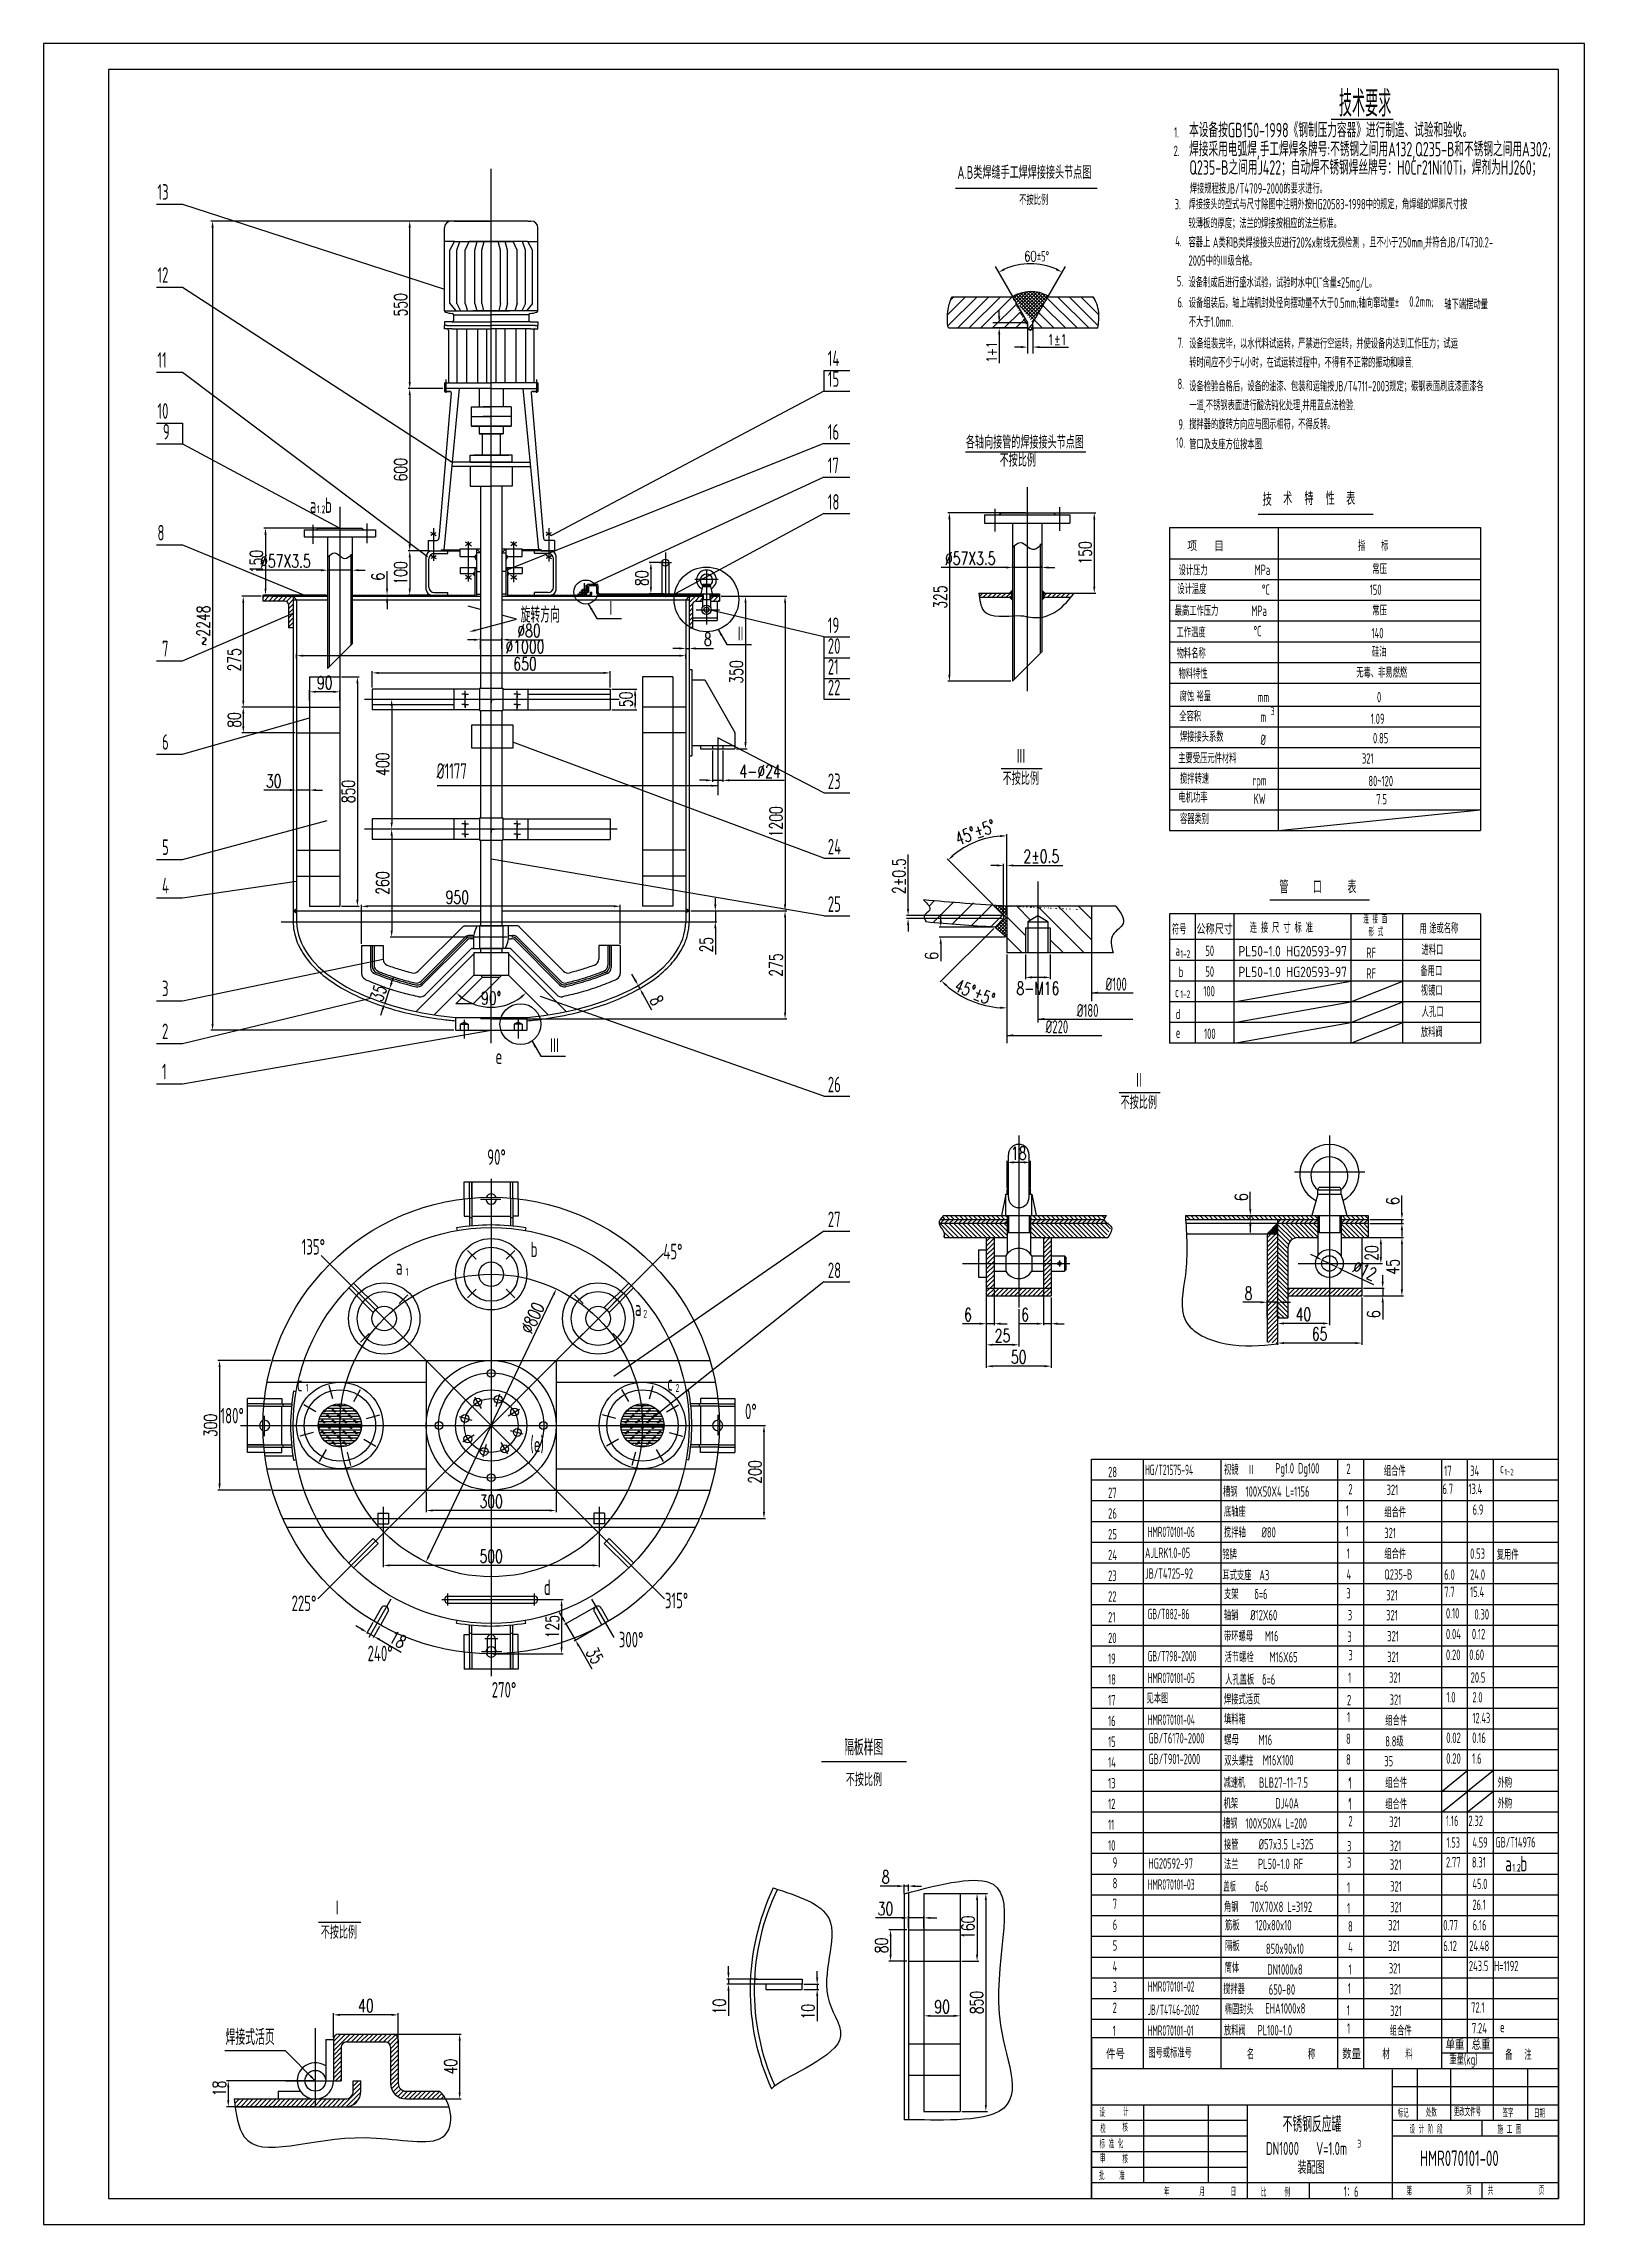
# Model space of a CAD drawing. Extents: x 8095 to 8689, y 0 to 841.
import ezdxf
from ezdxf.enums import TextEntityAlignment as Align

# ---------------------------------------------------------------- set-up
doc = ezdxf.new("R2010")
doc.units = 0
doc.header["$LTSCALE"] = 10
doc.header["$MEASUREMENT"] = 0
doc.linetypes.add('HIDDEN', pattern=[0.375, 0.25, -0.125])
doc.layers.get('DEFPOINTS').update_dxf_attribs({"color": 5, "linetype": 'HIDDEN', "lineweight": 13})
doc.layers.add('DIM', color=7, linetype='CONTINUOUS')
doc.layers.add('RAHMEN025', color=7, linetype='CONTINUOUS')
doc.styles.add('HZ4', font='romans.shx', dxfattribs={"width": 0.7, "height": 4, "bigfont": 'hztxt.shx'})
doc.styles.add('HZ5', font='romans.shx', dxfattribs={"width": 0.7, "height": 5, "bigfont": 'hztxt.shx'})
doc.styles.add('J_BigFont', font='gbenor.shx', dxfattribs={"bigfont": 'gbcbig.shx'})
doc.styles.add('RMO4', font='romans.shx', dxfattribs={"width": 0.7, "height": 4, "bigfont": 'hztxt.shx'})
doc.dimstyles.get("Standard").update_dxf_attribs({"dimscale": 0, "dimtxt": 0.18, "dimasz": 2.5, "dimexe": 2.5, "dimexo": 0.0625, "dimgap": 0.9, "dimtad": 1, "dimdec": 0, "dimzin": 0, "dimdsep": 46, "dimtxsty": 'RMO4', "dimcen": 0.09, "dimadec": 0, "dimazin": 0, "dimtfac": 2, "dimtdec": 0, "dimtofl": 0, "dimtmove": 0, "dimatfit": 0, "dimfxl": 0, "dimtolj": 1, "dimtzin": 0, "dimarcsym": 0})
doc.dimstyles.new('机械制图iso', dxfattribs={"dimscale": 0, "dimtxt": 0.18, "dimasz": 2.5, "dimexe": 0.625, "dimexo": 0.625, "dimgap": 1, "dimtad": 1, "dimdec": 4, "dimzin": 0, "dimdsep": 46, "dimtxsty": 'HZ5', "dimcen": 0, "dimadec": 0, "dimazin": 0, "dimtfac": 1, "dimtdec": 4, "dimtofl": 0, "dimtmove": 0, "dimatfit": 2, "dimfxl": 0, "dimtolj": 1, "dimtzin": 0, "dimarcsym": 0})
pattern_1 = [(135, (387.7949, 70.3931), (-0.88388348, -0.88388348), [])]
pattern_2 = [(45, (387.7949, 70.3931), (-0.88388348, 0.88388348), [])]
pattern_3 = [(45, (358.5195, 70.3931), (-0.88388348, 0.88388348), [])]
pattern_4 = [(45, (687.716, 59.5515), (-0.88388348, 0.88388348), [])]

msp = doc.modelspace()

# ---------------------------------------------------------------- texts
at = {"layer": 'DIM', "style": 'J_BigFont'}
for s, height, width, p in [('1.', 4, 0.7, (8531.07157, 804.75923)), ('2.', 4, 0.7, (8530.9005, 797.61933)), ('A.B类焊缝手工焊焊接接头节点图', 5, 0.7, (8447.57866, 788.84342)), ('13', 6, 0.7, (8139.14974, 780.80555)), ('不按比例', 4, 0.7, (8471.36706, 778.77242)), ('焊接规程按JB/T4709-2000的要求进行。', 4, 0.7, (8537.14758, 783.17007)), ('3.', 4, 0.7, (8531.31981, 777.07088)), ('焊接接头的型式与尺寸除图中注明外按HG20583-1998中的规定，角焊缝的焊脚尺寸按', 4, 0.7, (8536.64921, 777.10846)), ('较薄板的厚度；法兰的焊接按相应的法兰标准。', 4, 0.7, (8536.64921, 769.77512)), ('4.', 4, 0.7, (8531.52302, 762.85728)), ('容器上', 4, 0.7, (8536.64921, 762.44179)), ('A类和B类焊接接头应进行20%x射线无损检测', 4, 0.7, (8546.02786, 762.30536)), ('，且不小于250mm,并符合JB/T4730.2-', 4, 0.7, (8603.55337, 762.38454)), ('±5%%d', 4, 0.7, (8478.18109, 756.98288)), ('2005中的Ⅲ级合格。', 4, 0.7, (8536.64921, 755.32309)), ('12', 6, 0.7, (8139.14974, 748.74835)), ('5.', 4, 0.7, (8532.13264, 747.35756)), ('设备制成后进行盛水试验，', 4, 0.7, (8536.64921, 746.97909)), ('试验时水中Clˉ含量≤25mg/L。', 4, 0.7, (8570.34407, 746.86173)), ('6.', 4, 0.7, (8532.36589, 739.26009)), ('设备组装后，轴上端机封处径向摆动量不大于0.5mm;轴向窜动量±', 4, 0.7, (8536.7668, 739.08388)), ('0.2mm;', 4, 0.7, (8621.76774, 739.53576)), ('轴下端摆动量', 4, 0.7, (8635.27697, 738.54513)), ('不大于1.0mm.', 4, 0.7, (8536.7668, 731.75055)), ('7.', 4, 0.7, (8532.41321, 723.66245)), ('设备组装完毕，以水代料试运转，严禁进行空运转，并使设备内达到工作压力；试运', 4, 0.7, (8536.92978, 723.4071)), ('11', 6, 0.7, (8139.14974, 716.01154)), ('14', 6, 0.7, (8397.58873, 716.64638)), ('转时间应不少于4小时，在试运转过程中，不得有不正常的振动和噪音.', 4, 0.7, (8536.92978, 716.07377)), ('15', 6, 0.7, (8397.58873, 708.64638)), ('8.', 4, 0.7, (8532.41321, 707.80643)), ('设备检验合格后，设备的油漆、包装和运输按JB/T4711-2003规定；碳钢表面刷底漆面漆各', 4, 0.7, (8536.92978, 706.89166)), ('10', 6, 0.7, (8139.14974, 696.33522)), ('一道,不锈钢表面进行酸洗钝化处理,并用蓝点法检验.                                                                   ', 4, 0.7, (8536.92978, 699.58055)), ('9', 6, 0.7, (8141.25431, 688.33522)), ('16', 6, 0.7, (8397.58873, 688.24658)), ('各轴向接管的焊接接头节点图', 5, 0.7, (8450.829, 684.80087)), ('9.', 4, 0.7, (8532.75117, 692.12862)), ('搅拌器的旋转方向应与图示相符，不得反转。', 4, 0.7, (8536.92978, 692.24721)), ('17', 6, 0.7, (8397.58873, 675.35222)), ('不按比例', 5, 0.7, (8463.82473, 677.85415)), ('10.', 4, 0.7, (8531.8051, 685.15104)), ('管口及支座方位按本图.', 4, 0.7, (8536.92978, 684.51481)), ('a .b', 6, 0.7, (8197.89127, 660.00143)), ('18', 6, 0.7, (8397.58873, 661.26907)), ('技', 5, 0.7, (8565.26888, 662.72)), ('术', 5, 0.7, (8573.13934, 663.04764)), ('特', 5, 0.7, (8581.33774, 663.04764)), ('性', 5, 0.7, (8589.53614, 663.04764)), ('表', 5, 0.7, (8597.4066, 663.04764)), ('1.2', 3, 0.7, (8200.60442, 659.8915)), ('8', 6, 0.7, (8139.14974, 649.38566)), ('指    标', 4, 0.7, (8602.02714, 645.38016)), ('设计压力', 4, 0.7, (8532.84316, 635.93554)), ('MPa', 4, 0.7, (8562.15791, 636.08888)), ('常压', 4, 0.7, (8607.53789, 636.40608)), ('设计温度', 4, 0.7, (8532.32112, 628.70293)), ('%%DC', 4, 0.7, (8564.92515, 628.43317)), ('150', 4, 0.7, (8606.52864, 628.40608)), ('旋转方向', 6, 0.7, (8279.16097, 617.71346)), ('Ⅰ', 6, 0.7, (8312.00484, 620.25027)), ('最高工作压力', 4, 0.7, (8531.35727, 620.3098)), ('MPa', 4, 0.7, (8560.86035, 620.27393)), ('常压', 4, 0.7, (8607.53789, 620.40608)), ('Ⅱ', 6, 0.7, (8362.0597, 610.2976)), ('19', 6, 0.7, (8397.58873, 613.69741)), ('工作温度', 4, 0.7, (8532.02399, 611.9784)), ('%%dC', 4, 0.7, (8561.72905, 612.46494)), ('140', 4, 0.7, (8607.2117, 611.68163)), ('7', 6, 0.7, (8140.90584, 604.69886)), ('20', 6, 0.7, (8397.58873, 605.69741)), ('物料名称', 4, 0.7, (8532.08904, 603.93404)), ('硅油', 4, 0.7, (8607.37156, 604.47729)), ('21', 6, 0.7, (8397.58873, 597.69741)), ('物料特性', 4, 0.7, (8532.80635, 596.05279)), ('无毒、非易燃燃', 4, 0.7, (8601.3289, 596.47729)), ('22', 6, 0.7, (8397.58873, 589.69741)), ('腐蚀', 4, 0.7, (8533.22844, 587.31969)), ('裕量', 4, 0.7, (8539.7325, 587.31969)), ('mm', 4, 0.7, (8563.30037, 587.01747)), ('0', 4, 0.7, (8609.3167, 586.98761)), ('全容积', 4, 0.7, (8533.09312, 579.61118)), ('m', 4, 0.7, (8564.40525, 579.36791)), ('3', 3, 0.7, (8568.301, 582.04384)), ('1.09', 4, 0.7, (8606.92515, 578.63307)), ('6', 6, 0.7, (8140.90584, 568.70629)), ('焊接接头系数', 4, 0.7, (8533.34762, 571.72402)), ('%%C', 4, 0.7, (8564.42469, 570.50708)), ('0.85', 4, 0.7, (8607.7747, 571.15178)), ('%%C1177', 6, 0.7, (8246.73085, 557.47599)), ('Ⅲ', 6, 0.7, (8470.16015, 563.07787)), ('主要受压元件材料', 4, 0.7, (8532.7135, 563.44408)), ('       321 ', 4, 0.7, (8592.8782, 563.3521)), ('23', 6, 0.7, (8397.58873, 553.52161)), ('不按比例', 5, 0.7, (8465.00329, 555.10459)), ('搅拌转速', 4, 0.7, (8533.38438, 555.57664)), ('rpm', 4, 0.7, (8561.31859, 554.89823)), ('80~120', 4, 0.7, (8606.00414, 554.63307)), ('电机功率', 4, 0.7, (8532.79839, 548.30993)), ('KW', 4, 0.7, (8561.7701, 547.78257)), ('7.5', 4, 0.7, (8609.03259, 547.63537)), ('容器类别', 4, 0.7, (8533.35005, 540.08093)), ('5', 6, 0.7, (8140.90584, 528.1173)), ('24', 6, 0.7, (8397.58873, 528.3189)), ('4', 6, 0.7, (8140.90584, 513.31206)), ('管', 5, 0.7, (8571.6768, 513.26416)), ('口', 5, 0.7, (8584.59016, 513.26416)), ('表', 5, 0.7, (8597.88899, 513.26416)), ('25', 6, 0.7, (8397.58873, 506.1706)), ('连 接 面', 3, 0.7, (8604.06375, 501.75537)), ('符号', 4, 0.7, (8530.27356, 497.52001)), ('连 接 尺 寸 标 准', 4, 0.7, (8560.24933, 498.08241)), ('形 式', 3, 0.7, (8606.08385, 496.81503)), ('用', 4, 0.7, (8625.72764, 497.6721)), ('途或名称', 4, 0.7, (8629.44586, 497.86466)), ('a', 4, 0.7, (8531.64619, 489.23995)), ('50', 4, 0.7, (8543.13744, 489.14192)), ('RF', 4, 0.7, (8605.23935, 488.39784)), ('进料口', 4, 0.7, (8626.47629, 489.55467)), ('3', 6, 0.7, (8140.90584, 473.64541)), ('%%C100', 5, 0.7, (8504.6947, 475.78717)), ('b', 4, 0.7, (8532.87625, 481.04127)), ('50', 4, 0.7, (8543.13744, 481.14192)), ('RF', 4, 0.7, (8605.23935, 480.39784)), ('备用口', 4, 0.7, (8626.07362, 481.41268)), ('c', 4, 0.7, (8531.46078, 473.2575)), ('100', 4, 0.7, (8542.35021, 473.56065)), ('视镜口', 4, 0.7, (8626.229, 473.8451)), ('2', 6, 0.7, (8140.90584, 457.08182)), ('%%C220', 5, 0.7, (8481.57205, 459.33763)), ('%%C180', 5, 0.7, (8493.57205, 465.64046)), ('d', 4, 0.7, (8531.74381, 464.78487)), ('人孔口 ', 4, 0.7, (8626.56387, 465.6525)), ('Ⅲ', 6, 0.7, (8290.34165, 451.50281)), ('e', 4, 0.7, (8531.78317, 457.58276)), ('100', 4, 0.7, (8542.64291, 457.15244)), ('放料阀', 4, 0.7, (8626.229, 457.8451)), ('1', 6, 0.7, (8140.90584, 441.58595)), ('e', 6, 0.7, (8269.47864, 447.43601)), ('26', 6, 0.7, (8397.58873, 436.59308)), ('Ⅱ', 6, 0.7, (8515.62241, 438.12691)), ('不按比例', 5, 0.7, (8510.46555, 430.15362)), ('90%%d', 6, 0.7, (8266.30552, 408.59599)), ('27', 6, 0.7, (8397.58873, 384.58507)), ('135%%d', 6, 0.7, (8194.76776, 373.99345)), ('b', 6, 0.7, (8283.0117, 372.99792)), ('a', 6, 0.7, (8231.08263, 366.21855)), ('45%%d', 6, 0.7, (8334.19804, 372.17227)), ('28', 6, 0.7, (8397.58873, 364.94412)), ('1', 3, 0.7, (8234.81554, 365.79516)), ('a', 6, 0.7, (8323.19805, 350.31308)), ('2', 3, 0.7, (8326.46035, 349.68921)), ('c', 6, 0.7, (8192.93282, 321.20066)), ('1', 3, 0.7, (8196.29364, 321.15069)), ('c', 6, 0.7, (8335.70689, 321.48843)), ('2', 3, 0.7, (8338.86062, 321.05022)), ('180%%d', 6, 0.7, (8163.44401, 308.88605)), ('0%%d', 6, 0.7, (8365.6765, 310.52637)), ('(e)', 6, 0.7, (8282.88715, 297.89495)), ('28', 4, 0.7, (8505.65132, 288.15901)), ('HG/T21575-94', 4, 0.5, (8519.88084, 289.00232)), ('视镜', 4, 0.7, (8550.33843, 289.08433)), ('Ⅱ', 4, 0.7, (8559.41427, 288.97154)), ('Pg1.0 Dg100', 4, 0.7, (8570.08476, 289.57391)), ('2', 4, 0.7, (8597.49988, 289.37884)), ('组合件', 4, 0.7, (8611.96986, 288.62315)), ('17', 4, 0.7, (8635.22561, 288.63757)), ('34', 4, 0.7, (8645.22561, 288.63757)), ('c', 4, 0.7, (8656.80963, 289.66944)), ('1~2', 2.5, 0.7, (8658.50732, 288.88299)), ('27', 4, 0.7, (8505.65132, 280.15901)), ('槽钢  100X50X4 L=1156', 4, 0.7, (8549.99595, 280.62917)), ('2', 4, 0.7, (8598.29373, 281.52421)), ('321', 4, 0.7, (8613.00297, 281.28765)), ('6.7', 4, 0.7, (8634.54825, 281.65514)), ('13.4', 4, 0.7, (8644.54825, 281.65514)), ('6.9', 4, 0.7, (8646.16741, 273.65514)), ('26', 4, 0.7, (8505.65132, 272.15901)), ('底轴座', 4, 0.7, (8550.32839, 272.87687)), ('搅拌轴    %%C80', 4, 0.7, (8550.32839, 264.87687)), ('1', 4, 0.7, (8597.28559, 273.29181)), ('1', 4, 0.7, (8597.28559, 265.29181)), ('组合件', 4, 0.7, (8612.14794, 272.65107)), ('25', 4, 0.7, (8505.65132, 264.15901)), ('AJLRK1.0-05', 4, 0.6, (8519.88084, 257.00232)), ('HMR070101-06', 4, 0.5, (8520.9203, 265.03174)), ('铭牌', 4, 0.7, (8549.72044, 256.40494)), ('组合件', 4, 0.7, (8612.14794, 256.65107)), ('321', 4, 0.7, (8612.14794, 264.65107)), ('复用件', 4, 0.7, (8655.48937, 256.3248)), ('24', 4, 0.7, (8505.65132, 256.15901)), ('JB/T4725-92', 4, 0.6, (8519.88084, 249.00232)), ('耳式支座  A3', 4, 0.7, (8549.72044, 248.40494)), ('1', 4, 0.7, (8597.61091, 256.6693)), ('4', 4, 0.7, (8597.61091, 248.6693)), ('Q235-B', 4, 0.7, (8612.14794, 248.65107)), ('6.0', 4, 0.7, (8635.22561, 248.6121)), ('0.53', 4, 0.7, (8645.22561, 256.6777)), ('24.0', 4, 0.7, (8645.22561, 248.6121)), ('d', 6, 0.7, (8288.12679, 242.70616)), ('23', 4, 0.7, (8505.65132, 248.15901)), ('22', 4, 0.7, (8505.65132, 240.15901)), ('支架    δ=6', 4, 0.7, (8550.33843, 241.08433)), ('3', 4, 0.7, (8597.49988, 241.37884)), ('321', 4, 0.7, (8612.87331, 240.62315)), ('7.7', 4, 0.7, (8635.22561, 241.93363)), ('15.4', 4, 0.7, (8645.22561, 241.93363)), ('225%%d', 6, 0.7, (8190.86677, 236.52146)), ('315%%d', 6, 0.7, (8334.78734, 237.59733)), ('21', 4, 0.7, (8505.65132, 232.15901)), ('GB/T882-86', 4, 0.5, (8520.9203, 233.38777)), ('轴销   %%c12X60', 4, 0.7, (8550.30149, 232.95029)), ('3', 4, 0.7, (8598.06796, 232.95029)), ('321', 4, 0.7, (8612.83636, 232.9304)), ('0.10', 4, 0.7, (8635.90131, 233.65514)), ('0.30', 4, 0.7, (8646.87868, 233.25148)), ('300%%d', 6, 0.7, (8317.02183, 222.51453)), ('20', 4, 0.7, (8505.65132, 224.15901)), ('带环螺母   M16', 4, 0.7, (8550.32839, 224.87687)), ('3', 4, 0.7, (8597.90392, 224.63271)), ('321', 4, 0.7, (8613.26646, 224.83358)), ('0.04', 4, 0.7, (8635.90131, 225.65514)), ('0.12', 4, 0.7, (8645.90131, 225.65514)), ('240%%d', 6, 0.7, (8220.16349, 217.18547)), ('19', 4, 0.7, (8505.65132, 216.15901)), ('GB/T798-2000', 4, 0.5, (8520.9203, 217.14571)), ('活节螺栓    M16X65', 4, 0.7, (8550.59635, 216.76532)), ('3', 4, 0.7, (8598.29373, 217.52421)), ('321', 4, 0.7, (8613.25124, 216.83358)), ('0.20', 4, 0.7, (8635.90131, 217.65514)), ('0.60', 4, 0.7, (8644.90062, 217.65514)), ('18', 4, 0.7, (8505.65132, 208.15901)), ('HMR070101-05', 4, 0.5, (8520.9203, 208.72721)), ('人孔盖板  δ=6', 4, 0.7, (8550.77273, 208.15416)), ('1', 4, 0.7, (8598.20214, 208.83359)), ('321', 4, 0.7, (8613.98959, 208.90577)), ('20.5', 4, 0.7, (8645.40755, 208.93242)), ('270%%d', 6, 0.7, (8268.03116, 203.1696)), ('17', 4, 0.7, (8505.65132, 200.15901)), ('见本图', 4, 0.7, (8520.47198, 200.87687)), ('焊接式活页', 4, 0.7, (8550.32839, 200.47736)), ('2', 4, 0.7, (8597.7578, 200.21892)), ('321', 4, 0.7, (8614.20095, 200.37637)), ('1.0', 4, 0.6, (8636.12095, 201.28533)), ('2.0', 4, 0.6, (8646.12095, 201.28533)), ('16', 4, 0.7, (8505.65132, 192.15901)), ('HMR070101-04', 4, 0.5, (8520.9203, 192.62134)), ('填料箱', 4, 0.7, (8550.32839, 192.87687)), ('1', 4, 0.7, (8597.7578, 193.5563)), ('组合件', 4, 0.7, (8612.49575, 192.30479)), ('12.43', 4, 0.6, (8646.12095, 193.28533)), ('隔板样图', 6, 0.7, (8403.86552, 180.91994)), ('15', 4, 0.7, (8505.65132, 184.15901)), ('GB/T6170-2000', 4, 0.6, (8521.22723, 185.47657)), ('螺母     M16', 4, 0.7, (8550.44367, 184.87687)), ('8', 4, 0.7, (8597.40086, 185.29181)), ('8.8级', 4, 0.7, (8612.49575, 184.30479)), ('0.02', 4, 0.7, (8636.01658, 185.65514)), ('0.16', 4, 0.7, (8646.01658, 185.65514)), ('14', 4, 0.7, (8505.65132, 176.15901)), ('GB/T901-2000', 4, 0.6, (8521.22723, 177.47657)), ('双头螺柱', 4, 0.7, (8550.44367, 176.87687)), ('M16X100', 4, 0.7, (8565.29331, 177.02083)), ('8', 4, 0.7, (8597.40086, 177.29181)), ('35', 4, 0.7, (8612.11377, 176.66391)), ('0.20', 4, 0.7, (8636.01658, 177.65514)), ('1.6', 4, 0.7, (8646.01658, 177.65514)), ('不按比例', 5, 0.7, (8404.51994, 169.0119)), ('13', 4, 0.7, (8505.65132, 168.15901)), ('减速机', 4, 0.7, (8550.15921, 168.37323)), ('BLB27-11-7.5', 4, 0.7, (8563.86398, 168.37323)), ('1', 4, 0.7, (8598.28715, 167.9286)), ('1', 4, 0.7, (8598.29373, 168.54135)), ('组合件', 4, 0.7, (8612.49575, 168.30479)), ('外购', 4, 0.7, (8655.80719, 168.38979)), ('12', 4, 0.7, (8505.65132, 160.15901)), ('机架', 4, 0.7, (8550.15921, 160.37323)), ('DJ40A', 4, 0.7, (8570.1189, 160.37323)), ('1', 4, 0.7, (8598.28715, 159.9286)), ('1', 4, 0.7, (8598.29373, 160.54135)), ('组合件', 4, 0.7, (8612.49575, 160.06915)), ('外购', 4, 0.7, (8655.80719, 160.38979)), ('11', 4, 0.7, (8505.65132, 152.15901)), ('槽钢  100X50X4 L=200', 4, 0.7, (8549.99595, 152.62917)), ('2', 4, 0.7, (8598.29373, 153.52421)), ('321', 4, 0.7, (8614.06835, 153.28765)), ('1.16', 4, 0.7, (8635.90131, 153.65514)), ('2.32', 4, 0.7, (8644.54825, 153.65514)), ('10', 4, 0.7, (8505.65132, 144.15901)), ('接管', 4, 0.7, (8550.32839, 144.47736)), ('   %%c57x3.5 L=325', 4, 0.7, (8559.17117, 144.62131)), ('3', 4, 0.7, (8597.7578, 143.8889)), ('321', 4, 0.7, (8614.20095, 144.04635)), ('1.53', 4, 0.6, (8636.12095, 145.28533)), ('4.59', 4, 0.6, (8646.12095, 145.28533)), ('GB/T14976', 4, 0.6, (8654.99499, 145.34257)), ('9', 4, 0.7, (8507.41163, 137.56606)), ('HG20592-97', 4, 0.6, (8521.22425, 137.20439)), ('法兰', 4, 0.7, (8550.32839, 136.87687)), ('   PL50-1.0 RF', 4, 0.7, (8558.9032, 137.02083)), ('3', 4, 0.7, (8597.7578, 137.5563)), ('321', 4, 0.7, (8614.26434, 136.75885)), ('2.77', 4, 0.7, (8635.90131, 137.65514)), ('8.31', 4, 0.7, (8645.90131, 137.65514)), ('a .b', 6, 0.7, (8658.7504, 136.13165)), ('1.2', 3, 0.7, (8661.46355, 136.02172)), ('8', 4, 0.7, (8507.41163, 129.56606)), ('HMR070101-03', 4, 0.5, (8520.9203, 129.06478)), ('盖板     δ=6', 4, 0.6, (8550.12805, 128.30811)), ('1', 4, 0.7, (8597.7578, 127.8889)), ('321', 4, 0.7, (8614.39103, 128.37258)), ('45.0', 4, 0.6, (8646.12095, 129.28533)), ('Ⅰ', 6, 0.7, (8206.57317, 118.93412)), ('7', 4, 0.7, (8507.41163, 121.56606)), ('角钢   70X70X8 L=3192', 4, 0.7, (8550.32839, 120.47736)), ('筋板    120x80x10', 4, 0.7, (8550.73578, 113.40133)), ('1', 4, 0.7, (8597.7578, 119.8889)), ('321', 4, 0.7, (8614.39103, 120.37258)), ('26.1', 4, 0.6, (8646.12095, 121.28533)), ('不按比例', 5, 0.7, (8202.09392, 110.13729)), ('6', 4, 0.7, (8507.41163, 113.56606)), ('5', 4, 0.7, (8507.41163, 105.56606)), ('隔板', 4, 0.7, (8550.73578, 105.40133)), ('8', 4, 0.7, (8598.16498, 112.94563)), ('321', 4, 0.7, (8613.64742, 113.3824)), ('321', 4, 0.7, (8613.64742, 105.3824)), ('0.77', 4, 0.7, (8634.86749, 113.39685)), ('6.12', 4, 0.7, (8634.86749, 105.39685)), ('24.48', 4, 0.7, (8644.86749, 105.39685)), ('6.16', 4, 0.7, (8646.19417, 113.39685)), ('4', 4, 0.7, (8507.41163, 97.56606)), ('筒体', 4, 0.7, (8550.59635, 97.00523)), ('4', 4, 0.7, (8598.16498, 104.94563)), ('243.5', 4, 0.7, (8644.73376, 97.65514)), ('H=1192', 4, 0.7, (8654.39576, 97.65514)), ('3', 4, 0.7, (8507.41163, 89.56606)), ('HMR070101-02', 4, 0.5, (8520.9203, 89.72164)), ('搅拌器 ', 4, 0.7, (8550.03515, 88.80168)), ('650-80', 4, 0.7, (8567.60347, 88.58841)), ('1', 4, 0.7, (8598.02576, 88.97634)), ('1', 4, 0.7, (8598.35519, 96.31389)), ('321', 4, 0.7, (8613.88351, 96.75885)), ('321', 4, 0.7, (8614.14346, 88.70193)), ('2', 4, 0.7, (8507.41163, 81.56606)), ('JB/T4746-2002', 4, 0.5, (8520.9203, 80.7331)), ('椭圆封头', 4, 0.7, (8550.59635, 81.00523)), ('1', 4, 0.7, (8597.69634, 80.54954)), ('321', 4, 0.7, (8614.39379, 80.37258)), ('72.1', 4, 0.7, (8645.5921, 81.65514)), ('焊接式活页', 6, 0.7, (8165.42946, 69.19706)), ('1', 4, 0.7, (8507.41163, 72.65651)), ('HMR070101-01', 4, 0.5, (8520.9203, 72.7331)), ('放料阀   PL100-1.0', 4, 0.7, (8550.32839, 72.87687)), ('1', 4, 0.7, (8597.7578, 73.5563)), ('组合件', 4, 0.7, (8614.26434, 72.75885)), ('7.24', 4, 0.7, (8645.90131, 73.65514)), ('e', 4, 0.7, (8656.78317, 74.113)), ('图号或标准号', 4, 0.7, (8521.13674, 64.22298)), ('名', 4, 0.7, (8559.17063, 63.70607)), ('称', 4, 0.7, (8582.71095, 63.70607)), (' 材    料', 4, 0.7, (8609.87286, 63.70607)), ('备   注', 4, 0.7, (8658.7643, 63.44762)), ('重量(kg)', 4, 0.7, (8637.21606, 61.63844)), ('设', 3, 0.7, (8502.35791, 41.47903)), ('计', 3, 0.7, (8511.45999, 41.7375)), ('不锈钢反应罐', 6, 0.7, (8572.91872, 35.59378)), ('标记', 3, 0.7, (8617.34403, 41.28712)), ('处数', 3, 0.7, (8628.1789, 41.54407)), ('更改文件号', 3, 0.7, (8638.96077, 41.77192)), ('签字', 3, 0.7, (8657.71632, 41.31622)), ('日期', 3, 0.7, (8669.87407, 41.18775)), ('校', 3, 0.7, (8502.61661, 35.27613)), ('核', 3, 0.7, (8511.20129, 35.79306)), (' 设 计 阶 段', 3, 0.7, (8620.47894, 35.0177)), (' 施 工 图', 3, 0.7, (8654.36665, 35.0177)), ('标 准 化', 3, 0.7, (8502.3593, 29.38727)), ('审', 3, 0.7, (8502.49719, 23.84861)), ('核', 3, 0.7, (8511.20129, 23.59016)), ('DN1000', 5, 0.7, (8566.4889, 26.78065)), ('V=1.0m', 5, 0.7, (8585.89839, 26.78065)), ('3', 3, 0.7, (8601.69848, 29.62184)), ('HMR070101-00', 6, 0.7, (8625.92023, 22.50532)), ('批    准', 3, 0.7, (8502.16034, 17.18438)), ('装配图', 5, 0.7, (8578.68145, 19.46288)), ('年', 3, 0.7, (8527.18353, 10.98147)), ('月       日', 3, 0.7, (8540.85279, 10.98147)), ('比', 3, 0.7, (8564.59904, 10.72302)), ('例', 3, 0.7, (8573.65265, 10.72302)), ('1：6', 4, 0.7, (8596.46965, 10.64259)), ('第', 3, 0.7, (8620.73762, 11.23994)), ('页', 3, 0.7, (8643.76057, 11.4984)), ('共', 3, 0.7, (8652.03849, 11.4984)), ('页', 3, 0.7, (8671.69854, 11.4984))]:
    msp.add_text(s, height=height, dxfattribs=dict(at, width=width)).set_placement(p)
for s, height, width, p, p2 in [('公称尺寸', 4, 1.231332, (8539.71766, 497.52001), (8553.78744, 497.52001)), ('1-2', 3, 0.852063, (8533.51666, 488.41124), (8537.37237, 488.41124)), ('PL50-1.0 HG20593-97', 4, 0.987422, (8555.90754, 488.98659), (8597.73141, 488.98659)), ('PL50-1.0 HG20593-97', 4, 0.987422, (8555.90754, 480.98659), (8597.73141, 480.98659)), ('1-2', 3, 0.852063, (8533.51666, 472.89779), (8537.37237, 472.89779)), ('件号', 4, 1.324021, (8504.88328, 63.70607), (8512.12646, 63.70607)), ('数量', 4, 1.303005, (8595.90388, 63.70607), (8603.14705, 63.70607)), ('单重', 4, 1.292745, (8635.74134, 67.32443), (8642.98452, 67.32443)), ('总重', 4, 1.292745, (8645.83005, 67.32443), (8653.07323, 67.32443))]:
    msp.add_text(s, height=height, dxfattribs=dict(at, width=width)).set_placement(p, p2, align=Align.FIT)
at = {"layer": 'DIM', "style": 'J_BigFont', "width": 0.7}
for s, p in [('850x90x10', (8573.82778, 106.32231)), ('DN1000x8', (8573.82778, 98.32231))]:
    msp.add_text(s, height=4, dxfattribs=at).set_placement(p, align=Align.MIDDLE)
msp.add_text('EHA1000x8', height=4, dxfattribs=at).set_placement((8573.97086, 85.30322), align=Align.TOP_CENTER)
at = {"layer": 'DIM', "insert": (8536.19285, 649.20564), "char_height": 4, "width": 25.7686, "attachment_point": 1, "style": 'J_BigFont'}
msp.add_mtext('项   目', dxfattribs=at)
at = {"layer": 'RAHMEN025', "style": 'J_BigFont', "width": 0.7}
for s, height, p in [('技术要求', 10, (8594.64834, 812.85921)), ('本设备按GB150-1998《钢制压力容器》进行制造、试验和验收。', 5.6, (8536.90612, 804.85921)), ('焊接采用电弧焊,手工焊焊条牌号:不锈钢之间用A132,Q235-B和不锈钢之间用A302;', 5.6, (8536.90612, 797.49629)), ('Q235-B之间用J422；自动焊不锈钢焊丝牌号：H0Cr21Ni10Ti，焊剂为HJ260；', 5.6, (8536.98585, 790.4294))]:
    msp.add_text(s, height=height, dxfattribs=at).set_placement(p)

# ---------------------------------------------------------------- blocks, each defined once
blk = doc.blocks.new('*D144')
at = {"layer": 'DEFPOINTS', "color": 0}
for p in [(8427.07, 130.46), (8427.07, 127), (8428.67, 127.93)]:
    blk.add_point(p, dxfattribs=at)
at = {"layer": 'DIM', "color": 0, "lineweight": -2}
for p, q in [((8424.57, 130.46), (8417.73, 130.46)), ((8427.07, 127.63), (8427.07, 131.09)), ((8428.67, 130.46), (8427.07, 130.46)), ((8428.67, 128.55), (8428.67, 131.09)), ((8431.17, 130.46), (8433.67, 130.46))]:
    blk.add_line(p, q, dxfattribs=at)
at = {"layer": 'DIM', "color": 0}
for points in [[(8424.57, 130.88), (8424.57, 130.04), (8427.07, 130.46)], [(8431.17, 130.88), (8431.17, 130.04), (8428.67, 130.46)]]:
    blk.add_solid(points, dxfattribs=at)
at = {"layer": 'DIM', "color": 0, "insert": (8419.9, 133.96), "char_height": 5, "attachment_point": 5, "style": 'HZ5'}
blk.add_mtext('\\A1;8', dxfattribs=at)
blk = doc.blocks.new('*D145')
at = {"layer": 'DEFPOINTS', "color": 0}
for p in [(8434.67, 86.94), (8448.67, 86.94), (8448.67, 80.42)]:
    blk.add_point(p, dxfattribs=at)
at = {"layer": 'DIM', "color": 0, "lineweight": -2}
for p, q in [((8434.67, 86.32), (8434.67, 79.8)), ((8448.67, 86.32), (8448.67, 79.8)), ((8437.17, 80.42), (8446.17, 80.42))]:
    blk.add_line(p, q, dxfattribs=at)
at = {"layer": 'DIM', "color": 0}
for points in [[(8437.17, 80.84), (8437.17, 80.01), (8434.67, 80.42)], [(8446.17, 80.84), (8446.17, 80.01), (8448.67, 80.42)]]:
    blk.add_solid(points, dxfattribs=at)
at = {"layer": 'DIM', "color": 0, "insert": (8441.67, 83.92), "char_height": 5, "attachment_point": 5, "style": 'HZ5'}
blk.add_mtext('\\A1;90', dxfattribs=at)
blk = doc.blocks.new('*D146')
at = {"layer": 'DEFPOINTS', "color": 0}
for p in [(8448.67, 127.56), (8448.67, 43.56), (8458.52, 43.56)]:
    blk.add_point(p, dxfattribs=at)
at = {"layer": 'DIM', "color": 0, "lineweight": -2}
for p, q in [((8449.29, 127.56), (8459.14, 127.56)), ((8458.52, 125.06), (8458.52, 46.06)), ((8449.29, 43.56), (8459.14, 43.56))]:
    blk.add_line(p, q, dxfattribs=at)
at = {"layer": 'DIM', "color": 0}
for points in [[(8458.1, 125.06), (8458.93, 125.06), (8458.52, 127.56)], [(8458.1, 46.06), (8458.93, 46.06), (8458.52, 43.56)]]:
    blk.add_solid(points, dxfattribs=at)
at = {"layer": 'DIM', "color": 0, "insert": (8455.02, 85.56), "char_height": 5, "attachment_point": 5, "rotation": 90, "style": 'HZ5'}
blk.add_mtext('\\A1;850', dxfattribs=at)
blk = doc.blocks.new('*D147')
at = {"layer": 'DEFPOINTS', "color": 0}
for p in [(8448.31, 127.56), (8448.67, 101.56), (8455.14, 101.56)]:
    blk.add_point(p, dxfattribs=at)
at = {"layer": 'DIM', "color": 0, "lineweight": -2}
for p, q in [((8448.93, 127.56), (8455.77, 127.56)), ((8455.14, 125.06), (8455.14, 104.06)), ((8449.29, 101.56), (8455.77, 101.56))]:
    blk.add_line(p, q, dxfattribs=at)
at = {"layer": 'DIM', "color": 0}
for points in [[(8454.72, 125.06), (8455.56, 125.06), (8455.14, 127.56)], [(8454.72, 104.06), (8455.56, 104.06), (8455.14, 101.56)]]:
    blk.add_solid(points, dxfattribs=at)
at = {"layer": 'DIM', "color": 0, "insert": (8451.64, 114.56), "char_height": 5, "attachment_point": 5, "rotation": 90, "style": 'HZ5'}
blk.add_mtext('\\A1;160', dxfattribs=at)
blk = doc.blocks.new('*D148')
at = {"layer": 'DEFPOINTS', "color": 0}
for p in [(8428.67, 113.56), (8421.79, 101.56), (8428.67, 101.56)]:
    blk.add_point(p, dxfattribs=at)
at = {"layer": 'DIM', "color": 0, "lineweight": -2}
for p, q in [((8428.04, 113.56), (8421.16, 113.56)), ((8421.79, 111.06), (8421.79, 104.06)), ((8428.04, 101.56), (8421.16, 101.56))]:
    blk.add_line(p, q, dxfattribs=at)
at = {"layer": 'DIM', "color": 0}
for points in [[(8421.37, 111.06), (8422.2, 111.06), (8421.79, 113.56)], [(8421.37, 104.06), (8422.2, 104.06), (8421.79, 101.56)]]:
    blk.add_solid(points, dxfattribs=at)
at = {"layer": 'DIM', "color": 0, "insert": (8418.29, 107.56), "char_height": 5, "attachment_point": 5, "rotation": 90, "style": 'HZ5'}
blk.add_mtext('\\A1;80', dxfattribs=at)
blk = doc.blocks.new('*D149')
at = {"layer": 'DEFPOINTS', "color": 0}
for p in [(8428.67, 118.2), (8428.67, 113.56), (8434.67, 113.56)]:
    blk.add_point(p, dxfattribs=at)
at = {"layer": 'DIM', "color": 0, "lineweight": -2}
for p, q in [((8426.17, 118.2), (8416, 118.2)), ((8428.67, 114.19), (8428.67, 118.83)), ((8434.67, 118.2), (8428.67, 118.2)), ((8434.67, 114.19), (8434.67, 118.83)), ((8437.17, 118.2), (8439.67, 118.2))]:
    blk.add_line(p, q, dxfattribs=at)
at = {"layer": 'DIM', "color": 0}
for points in [[(8426.17, 118.62), (8426.17, 117.78), (8428.67, 118.2)], [(8437.17, 118.62), (8437.17, 117.78), (8434.67, 118.2)]]:
    blk.add_solid(points, dxfattribs=at)
at = {"layer": 'DIM', "color": 0, "insert": (8419.83, 121.7), "char_height": 5, "attachment_point": 5, "style": 'HZ5'}
blk.add_mtext('\\A1;30', dxfattribs=at)
blk = doc.blocks.new('*D150')
at = {"layer": 'DEFPOINTS', "color": 0}
for p in [(8359.29, 92.6), (8370.67, 92.6), (8370.94, 94.6)]:
    blk.add_point(p, dxfattribs=at)
at = {"layer": 'DIM', "color": 0, "lineweight": -2}
for p, q in [((8370.32, 94.6), (8358.67, 94.6)), ((8370.04, 92.6), (8358.67, 92.6)), ((8359.29, 97.1), (8359.29, 99.6)), ((8359.29, 94.6), (8359.29, 92.6)), ((8359.29, 90.1), (8359.29, 80.43))]:
    blk.add_line(p, q, dxfattribs=at)
at = {"layer": 'DIM', "color": 0}
for points in [[(8358.87, 97.1), (8359.71, 97.1), (8359.29, 94.6)], [(8358.87, 90.1), (8359.71, 90.1), (8359.29, 92.6)]]:
    blk.add_solid(points, dxfattribs=at)
at = {"layer": 'DIM', "color": 0, "insert": (8355.79, 84.01), "char_height": 5, "attachment_point": 5, "rotation": 90, "style": 'HZ5'}
blk.add_mtext('\\A1;10', dxfattribs=at)
blk = doc.blocks.new('*D151')
at = {"layer": 'DEFPOINTS', "color": 0}
for p in [(8387.74, 92.6), (8387.74, 90.6), (8393.49, 90.6)]:
    blk.add_point(p, dxfattribs=at)
at = {"layer": 'DIM', "color": 0, "lineweight": -2}
for p, q in [((8388.36, 92.6), (8394.12, 92.6)), ((8393.49, 95.1), (8393.49, 97.6)), ((8393.49, 92.6), (8393.49, 90.6)), ((8388.36, 90.6), (8394.12, 90.6)), ((8393.49, 88.1), (8393.49, 78.43))]:
    blk.add_line(p, q, dxfattribs=at)
at = {"layer": 'DIM', "color": 0}
for points in [[(8393.08, 95.1), (8393.91, 95.1), (8393.49, 92.6)], [(8393.08, 88.1), (8393.91, 88.1), (8393.49, 90.6)]]:
    blk.add_solid(points, dxfattribs=at)
at = {"layer": 'DIM', "color": 0, "insert": (8389.99, 82.01), "char_height": 5, "attachment_point": 5, "rotation": 90, "style": 'HZ5'}
blk.add_mtext('\\A1;10', dxfattribs=at)
blk = doc.blocks.new('*D215')
at = {"layer": 'DEFPOINTS', "color": 0}
for p in [(8267.85, 772.58), (8160.39, 460.48), (8254.06, 460.48)]:
    blk.add_point(p, dxfattribs=at)
at = {"layer": 'DIM', "color": 0, "lineweight": -2}
for p, q in [((8267.22, 772.58), (8159.77, 772.58)), ((8160.39, 770.08), (8160.39, 462.98)), ((8253.44, 460.48), (8159.77, 460.48))]:
    blk.add_line(p, q, dxfattribs=at)
at = {"layer": 'DIM', "color": 0}
for points in [[(8159.97, 770.08), (8160.81, 770.08), (8160.39, 772.58)], [(8159.97, 462.98), (8160.81, 462.98), (8160.39, 460.48)]]:
    blk.add_solid(points, dxfattribs=at)
at = {"layer": 'DIM', "color": 0, "insert": (8156.89, 616.53), "char_height": 5, "attachment_point": 5, "rotation": 90, "style": 'HZ5'}
blk.add_mtext('\\A1;~2248', dxfattribs=at)
blk = doc.blocks.new('*D165')
at = {"layer": 'DEFPOINTS', "color": 0}
for p in [(8365.86, 627.85), (8344.14, 506.51), (8381.12, 506.51)]:
    blk.add_point(p, dxfattribs=at)
at = {"layer": 'DIM', "color": 0, "lineweight": -2}
for p, q in [((8366.49, 627.85), (8381.74, 627.85)), ((8381.12, 625.35), (8381.12, 509.01)), ((8344.77, 506.51), (8381.74, 506.51))]:
    blk.add_line(p, q, dxfattribs=at)
at = {"layer": 'DIM', "color": 0}
for points in [[(8380.7, 625.35), (8381.53, 625.35), (8381.12, 627.85)], [(8380.7, 509.01), (8381.53, 509.01), (8381.12, 506.51)]]:
    blk.add_solid(points, dxfattribs=at)
at = {"layer": 'DIM', "color": 0, "insert": (8377.62, 540.92), "char_height": 5, "attachment_point": 5, "rotation": 90, "style": 'HZ5'}
blk.add_mtext('\\A1;1200', dxfattribs=at)
blk = doc.blocks.new('*D163')
at = {"layer": 'DEFPOINTS', "color": 0}
for p in [(8209.48, 596.82), (8209.48, 508.32), (8216.24, 508.32)]:
    blk.add_point(p, dxfattribs=at)
at = {"layer": 'DIM', "color": 0, "lineweight": -2}
for p, q in [((8210.1, 596.82), (8216.86, 596.82)), ((8216.24, 594.32), (8216.24, 510.82)), ((8210.1, 508.32), (8216.86, 508.32))]:
    blk.add_line(p, q, dxfattribs=at)
at = {"layer": 'DIM', "color": 0}
for points in [[(8215.82, 594.32), (8216.65, 594.32), (8216.24, 596.82)], [(8215.82, 510.82), (8216.65, 510.82), (8216.24, 508.32)]]:
    blk.add_solid(points, dxfattribs=at)
at = {"layer": 'DIM', "color": 0, "insert": (8212.74, 552.57), "char_height": 5, "attachment_point": 5, "rotation": 90, "style": 'HZ5'}
blk.add_mtext('\\A1;850', dxfattribs=at)
blk = doc.blocks.new('*D158')
at = {"layer": 'DEFPOINTS', "color": 0}
for p in [(8267.81, 588.1), (8229.45, 538.1), (8267.81, 538.1)]:
    blk.add_point(p, dxfattribs=at)
at = {"layer": 'DIM', "color": 0, "lineweight": -2}
for p, q in [((8267.19, 588.1), (8228.82, 588.1)), ((8229.45, 585.6), (8229.45, 540.6)), ((8267.19, 538.1), (8228.82, 538.1))]:
    blk.add_line(p, q, dxfattribs=at)
at = {"layer": 'DIM', "color": 0}
for points in [[(8229.03, 585.6), (8229.86, 585.6), (8229.45, 588.1)], [(8229.03, 540.6), (8229.86, 540.6), (8229.45, 538.1)]]:
    blk.add_solid(points, dxfattribs=at)
at = {"layer": 'DIM', "color": 0, "insert": (8225.95, 563.1), "char_height": 5, "attachment_point": 5, "rotation": 90, "style": 'HZ5'}
blk.add_mtext('\\A1;400', dxfattribs=at)
blk = doc.blocks.new('*D207')
at = {"layer": 'DEFPOINTS', "color": 0}
for p in [(8285.81, 240.94), (8267.81, 220.09), (8294.94, 220.09)]:
    blk.add_point(p, dxfattribs=at)
at = {"layer": 'DIM', "color": 0, "lineweight": -2}
for p, q in [((8286.44, 240.94), (8295.56, 240.94)), ((8294.94, 238.44), (8294.94, 222.59)), ((8268.44, 220.09), (8295.56, 220.09))]:
    blk.add_line(p, q, dxfattribs=at)
at = {"layer": 'DIM', "color": 0}
for points in [[(8294.52, 238.44), (8295.35, 238.44), (8294.94, 240.94)], [(8294.52, 222.59), (8295.35, 222.59), (8294.94, 220.09)]]:
    blk.add_solid(points, dxfattribs=at)
at = {"layer": 'DIM', "color": 0, "insert": (8291.44, 230.52), "char_height": 5, "attachment_point": 5, "rotation": 90, "style": 'HZ5'}
blk.add_mtext('\\A1;125', dxfattribs=at)
blk = doc.blocks.new('*D182')
at = {"layer": 'DEFPOINTS', "color": 0}
for p in [(8200.01, 55.36), (8166.45, 45.36), (8200.01, 45.36)]:
    blk.add_point(p, dxfattribs=at)
at = {"layer": 'DIM', "color": 0, "lineweight": -2}
for p, q in [((8199.38, 55.36), (8165.83, 55.36)), ((8166.45, 52.86), (8166.45, 47.86)), ((8199.38, 45.36), (8165.83, 45.36))]:
    blk.add_line(p, q, dxfattribs=at)
at = {"layer": 'DIM', "color": 0}
for points in [[(8166.04, 52.86), (8166.87, 52.86), (8166.45, 55.36)], [(8166.04, 47.86), (8166.87, 47.86), (8166.45, 45.36)]]:
    blk.add_solid(points, dxfattribs=at)
at = {"layer": 'DIM', "color": 0, "insert": (8162.95, 52.44), "char_height": 5, "attachment_point": 5, "rotation": 90, "style": 'HZ5'}
blk.add_mtext('\\A1;18', dxfattribs=at)
blk = doc.blocks.new('*D181')
at = {"layer": 'DEFPOINTS', "color": 0}
for p in [(8207.01, 80.8), (8207.01, 71.36), (8232.01, 68.98)]:
    blk.add_point(p, dxfattribs=at)
at = {"layer": 'DIM', "color": 0, "lineweight": -2}
for p, q in [((8207.01, 71.99), (8207.01, 81.43)), ((8229.51, 80.8), (8209.51, 80.8)), ((8232.01, 69.6), (8232.01, 81.43))]:
    blk.add_line(p, q, dxfattribs=at)
at = {"layer": 'DIM', "color": 0}
for points in [[(8209.51, 81.22), (8209.51, 80.39), (8207.01, 80.8)], [(8229.51, 81.22), (8229.51, 80.39), (8232.01, 80.8)]]:
    blk.add_solid(points, dxfattribs=at)
at = {"layer": 'DIM', "color": 0, "insert": (8219.51, 84.3), "char_height": 5, "attachment_point": 5, "style": 'HZ5'}
blk.add_mtext('\\A1;40', dxfattribs=at)
blk = doc.blocks.new('*D180')
at = {"layer": 'DEFPOINTS', "color": 0}
for p in [(8227.56, 73.36), (8236.14, 48.36), (8255.66, 48.36)]:
    blk.add_point(p, dxfattribs=at)
at = {"layer": 'DIM', "color": 0, "lineweight": -2}
for p, q in [((8228.18, 73.36), (8256.29, 73.36)), ((8255.66, 70.86), (8255.66, 50.86)), ((8236.77, 48.36), (8256.29, 48.36))]:
    blk.add_line(p, q, dxfattribs=at)
at = {"layer": 'DIM', "color": 0}
for points in [[(8255.25, 70.86), (8256.08, 70.86), (8255.66, 73.36)], [(8255.25, 50.86), (8256.08, 50.86), (8255.66, 48.36)]]:
    blk.add_solid(points, dxfattribs=at)
at = {"layer": 'DIM', "color": 0, "insert": (8252.16, 60.86), "char_height": 5, "attachment_point": 5, "rotation": 90, "style": 'HZ5'}
blk.add_mtext('\\A1;40', dxfattribs=at)
blk = doc.blocks.new('*D209')
at = {"layer": 'DEFPOINTS', "color": 0}
for p in [(8222.52, 232.64), (8225.12, 231.14), (8222.6, 226.78)]:
    blk.add_point(p, dxfattribs=at)
at = {"layer": 'DIM', "color": 0, "lineweight": -2}
for p, q in [((8217.84, 229.53), (8215.67, 230.78)), ((8222.21, 232.1), (8219.69, 227.74)), ((8220, 228.28), (8222.6, 226.78)), ((8224.8, 230.6), (8222.29, 226.24)), ((8224.77, 225.53), (8233.14, 220.7))]:
    blk.add_line(p, q, dxfattribs=at)
at = {"layer": 'DIM', "color": 0}
for points in [[(8218.05, 229.89), (8217.63, 229.17), (8220, 228.28)], [(8224.97, 225.89), (8224.56, 225.17), (8222.6, 226.78)]]:
    blk.add_solid(points, dxfattribs=at)
at = {"layer": 'DIM', "color": 0, "insert": (8231.78, 225.52), "char_height": 5, "attachment_point": 5, "rotation": 330, "style": 'HZ5'}
blk.add_mtext('\\A1;18', dxfattribs=at)
blk = doc.blocks.new('*D208')
at = {"layer": 'DEFPOINTS', "color": 0}
for p in [(8308.14, 238.23), (8311.81, 231.88), (8300.31, 225.24)]:
    blk.add_point(p, dxfattribs=at)
at = {"layer": 'DIM', "color": 0, "lineweight": -2}
for p, q in [((8295.4, 233.76), (8294.15, 235.92)), ((8307.6, 237.92), (8296.11, 231.28)), ((8296.65, 231.59), (8300.31, 225.24)), ((8311.27, 231.57), (8299.77, 224.93)), ((8301.56, 223.08), (8306.65, 214.27))]:
    blk.add_line(p, q, dxfattribs=at)
at = {"layer": 'DIM', "color": 0}
for points in [[(8295.76, 233.97), (8295.04, 233.55), (8296.65, 231.59)], [(8301.93, 223.29), (8301.2, 222.87), (8300.31, 225.24)]]:
    blk.add_solid(points, dxfattribs=at)
at = {"layer": 'DIM', "color": 0, "insert": (8307.76, 219.34), "char_height": 5, "attachment_point": 5, "rotation": 300, "style": 'HZ5'}
blk.add_mtext('\\A1;35', dxfattribs=at)
blk = doc.blocks.new('*D217')
at = {"layer": 'DEFPOINTS', "color": 0}
for p in [(8217.81, 508.32), (8217.81, 493.16), (8317.6, 493.16)]:
    blk.add_point(p, dxfattribs=at)
at = {"layer": 'DIM', "color": 0, "lineweight": -2}
for p, q in [((8217.81, 493.78), (8217.81, 508.94)), ((8315.1, 508.32), (8220.31, 508.32)), ((8317.6, 493.78), (8317.6, 508.94))]:
    blk.add_line(p, q, dxfattribs=at)
at = {"layer": 'DIM', "color": 0}
for points in [[(8220.31, 508.73), (8220.31, 507.9), (8217.81, 508.32)], [(8315.1, 508.73), (8315.1, 507.9), (8317.6, 508.32)]]:
    blk.add_solid(points, dxfattribs=at)
at = {"layer": 'DIM', "color": 0, "insert": (8254.76, 511.82), "char_height": 5, "attachment_point": 5, "style": 'HZ5'}
blk.add_mtext('\\A1;950', dxfattribs=at)
blk = doc.blocks.new('*D206')
at = {"layer": 'DEFPOINTS', "color": 0}
for p in [(8242.81, 283.09), (8292.81, 283.09), (8242.81, 275.31)]:
    blk.add_point(p, dxfattribs=at)
at = {"layer": 'DIM', "color": 0, "lineweight": -2}
for p, q in [((8242.81, 282.46), (8242.81, 274.68)), ((8292.81, 282.46), (8292.81, 274.68)), ((8290.31, 275.31), (8245.31, 275.31))]:
    blk.add_line(p, q, dxfattribs=at)
at = {"layer": 'DIM', "color": 0}
for points in [[(8245.31, 275.72), (8245.31, 274.89), (8242.81, 275.31)], [(8290.31, 275.72), (8290.31, 274.89), (8292.81, 275.31)]]:
    blk.add_solid(points, dxfattribs=at)
at = {"layer": 'DIM', "color": 0, "insert": (8267.81, 278.81), "char_height": 5, "attachment_point": 5, "style": 'HZ5'}
blk.add_mtext('\\A1;300', dxfattribs=at)
blk = doc.blocks.new('*D179')
at = {"layer": 'DEFPOINTS', "color": 0}
for p in [(8226.14, 270.17), (8309.48, 268.92), (8226.14, 254.13)]:
    blk.add_point(p, dxfattribs=at)
at = {"layer": 'DIM', "color": 0, "lineweight": -2}
for p, q in [((8226.14, 269.55), (8226.14, 253.5)), ((8309.48, 268.3), (8309.48, 253.5)), ((8306.98, 254.13), (8228.64, 254.13))]:
    blk.add_line(p, q, dxfattribs=at)
at = {"layer": 'DIM', "color": 0}
for points in [[(8228.64, 254.54), (8228.64, 253.71), (8226.14, 254.13)], [(8306.98, 254.54), (8306.98, 253.71), (8309.48, 254.13)]]:
    blk.add_solid(points, dxfattribs=at)
at = {"layer": 'DIM', "color": 0, "insert": (8267.81, 257.63), "char_height": 5, "attachment_point": 5, "style": 'HZ5'}
blk.add_mtext('\\A1;500', dxfattribs=at)
blk = doc.blocks.new('*D171')
at = {"layer": 'DEFPOINTS', "color": 0}
for p in [(8292.93, 360.74), (8242.69, 255.44)]:
    blk.add_point(p, dxfattribs=at)
at = {"layer": 'DIM', "color": 0, "lineweight": -2}
blk.add_line((8243.77, 257.7), (8291.85, 358.48), dxfattribs=at)
at = {"layer": 'DIM', "color": 0}
for points in [[(8291.48, 358.66), (8292.23, 358.3), (8292.93, 360.74)], [(8243.39, 257.88), (8244.14, 257.52), (8242.69, 255.44)]]:
    blk.add_solid(points, dxfattribs=at)
at = {"layer": 'DIM', "color": 0, "insert": (8283.74, 349.6), "char_height": 5, "attachment_point": 5, "rotation": 64.49218, "style": 'HZ5'}
blk.add_mtext('\\A1;%%C800', dxfattribs=at)
blk = doc.blocks.new('*D167')
at = {"layer": 'DEFPOINTS', "color": 0}
for p in [(8344.77, 506.51), (8267.81, 464.85), (8381.12, 464.85)]:
    blk.add_point(p, dxfattribs=at)
at = {"layer": 'DIM', "color": 0, "lineweight": -2}
for p, q in [((8345.39, 506.51), (8381.74, 506.51)), ((8381.12, 504.01), (8381.12, 467.35)), ((8268.44, 464.85), (8381.74, 464.85))]:
    blk.add_line(p, q, dxfattribs=at)
at = {"layer": 'DIM', "color": 0}
for points in [[(8380.7, 504.01), (8381.53, 504.01), (8381.12, 506.51)], [(8380.7, 467.35), (8381.53, 467.35), (8381.12, 464.85)]]:
    blk.add_solid(points, dxfattribs=at)
at = {"layer": 'DIM', "color": 0, "insert": (8377.62, 485.68), "char_height": 5, "attachment_point": 5, "rotation": 90, "style": 'HZ5'}
blk.add_mtext('\\A1;275', dxfattribs=at)
blk = doc.blocks.new('*D172')
at = {"layer": 'DEFPOINTS', "color": 0}
for p in [(8183.44, 333.09), (8163.1, 283.09), (8183.44, 283.09)]:
    blk.add_point(p, dxfattribs=at)
at = {"layer": 'DIM', "color": 0, "lineweight": -2}
for p, q in [((8182.81, 333.09), (8162.48, 333.09)), ((8163.1, 330.59), (8163.1, 285.59)), ((8182.81, 283.09), (8162.48, 283.09))]:
    blk.add_line(p, q, dxfattribs=at)
at = {"layer": 'DIM', "color": 0}
for points in [[(8162.68, 330.59), (8163.52, 330.59), (8163.1, 333.09)], [(8162.68, 285.59), (8163.52, 285.59), (8163.1, 283.09)]]:
    blk.add_solid(points, dxfattribs=at)
at = {"layer": 'DIM', "color": 0, "insert": (8159.6, 308.09), "char_height": 5, "attachment_point": 5, "rotation": 90, "style": 'HZ5'}
blk.add_mtext('\\A1;300', dxfattribs=at)
blk = doc.blocks.new('*D211')
at = {"layer": 'DEFPOINTS', "color": 0}
for p in [(8261.14, 481.77), (8274.48, 481.77), (8245.87, 466.49), (8262.88, 470.02), (8289.75, 466.49)]:
    blk.add_point(p, dxfattribs=at)
at = {"layer": 'DIM', "color": 0, "lineweight": -2}
blk.add_arc((8267.81, 488.43), 19.06, 232.52161, 307.47839, dxfattribs=at)
at = {"layer": 'DIM', "color": 0}
for points in [[(8255.94, 473), (8256.49, 473.62), (8254.34, 474.96)], [(8279.13, 473.62), (8279.68, 473), (8281.29, 474.96)]]:
    blk.add_solid(points, dxfattribs=at)
at = {"layer": 'DIM', "color": 0, "insert": (8267.81, 472.88), "char_height": 5, "attachment_point": 5, "style": 'HZ5'}
blk.add_mtext('\\A1;90°', dxfattribs=at)
blk = doc.blocks.new('*D178')
at = {"layer": 'DEFPOINTS', "color": 0}
for p in [(8225.81, 471.28), (8227.68, 476.8), (8226.77, 470.96)]:
    blk.add_point(p, dxfattribs=at)
at = {"layer": 'DIM', "color": 0, "lineweight": -2}
for p, q in [((8229.43, 478.85), (8230.23, 481.22)), ((8226.41, 471.08), (8227.36, 470.76)), ((8228.63, 476.48), (8226.77, 470.96)), ((8228.27, 476.6), (8229.23, 476.28)), ((8225.97, 468.59), (8225.17, 466.22))]:
    blk.add_line(p, q, dxfattribs=at)
at = {"layer": 'DIM', "color": 0}
for points in [[(8229.04, 478.98), (8229.83, 478.72), (8228.63, 476.48)], [(8225.57, 468.72), (8226.36, 468.45), (8226.77, 470.96)]]:
    blk.add_solid(points, dxfattribs=at)
at = {"layer": 'DIM', "color": 0, "insert": (8224.38, 474.84), "char_height": 5, "attachment_point": 5, "rotation": 71.32886, "style": 'HZ5'}
blk.add_mtext('\\A1;35', dxfattribs=at)
blk = doc.blocks.new('*D159')
at = {"layer": 'DEFPOINTS', "color": 0}
for p in [(8267.19, 538.1), (8229.45, 496.43), (8267.81, 496.43)]:
    blk.add_point(p, dxfattribs=at)
at = {"layer": 'DIM', "color": 0, "lineweight": -2}
for p, q in [((8266.56, 538.1), (8228.82, 538.1)), ((8229.45, 535.6), (8229.45, 498.93)), ((8267.19, 496.43), (8228.82, 496.43))]:
    blk.add_line(p, q, dxfattribs=at)
at = {"layer": 'DIM', "color": 0}
for points in [[(8229.03, 535.6), (8229.86, 535.6), (8229.45, 538.1)], [(8229.03, 498.93), (8229.86, 498.93), (8229.45, 496.43)]]:
    blk.add_solid(points, dxfattribs=at)
at = {"layer": 'DIM', "color": 0, "insert": (8225.95, 517.27), "char_height": 5, "attachment_point": 5, "rotation": 90, "style": 'HZ5'}
blk.add_mtext('\\A1;260', dxfattribs=at)
blk = doc.blocks.new('*D198')
at = {"layer": 'DEFPOINTS', "color": 0}
for p in [(8466.7, 409.56), (8466.7, 398.96), (8475.7, 398.96)]:
    blk.add_point(p, dxfattribs=at)
at = {"layer": 'DIM', "color": 0, "lineweight": -2}
for p, q in [((8466.7, 399.59), (8466.7, 410.18)), ((8473.2, 409.56), (8469.2, 409.56)), ((8475.7, 399.59), (8475.7, 410.18))]:
    blk.add_line(p, q, dxfattribs=at)
at = {"layer": 'DIM', "color": 0}
for points in [[(8469.2, 409.97), (8469.2, 409.14), (8466.7, 409.56)], [(8473.2, 409.97), (8473.2, 409.14), (8475.7, 409.56)]]:
    blk.add_solid(points, dxfattribs=at)
at = {"layer": 'DIM', "color": 0, "insert": (8471.2, 413.06), "char_height": 5, "attachment_point": 5, "style": 'HZ5'}
blk.add_mtext('\\A1;18', dxfattribs=at)
blk = doc.blocks.new('*D173')
at = {"layer": 'DEFPOINTS', "color": 0}
for p in [(8361.81, 308.09), (8348.19, 272.26), (8372.98, 272.26)]:
    blk.add_point(p, dxfattribs=at)
at = {"layer": 'DIM', "color": 0, "lineweight": -2}
for p, q in [((8362.44, 308.09), (8373.61, 308.09)), ((8372.98, 305.59), (8372.98, 274.76)), ((8348.81, 272.26), (8373.61, 272.26))]:
    blk.add_line(p, q, dxfattribs=at)
at = {"layer": 'DIM', "color": 0}
for points in [[(8372.57, 305.59), (8373.4, 305.59), (8372.98, 308.09)], [(8372.57, 274.76), (8373.4, 274.76), (8372.98, 272.26)]]:
    blk.add_solid(points, dxfattribs=at)
at = {"layer": 'DIM', "color": 0, "insert": (8369.48, 290.17), "char_height": 5, "attachment_point": 5, "rotation": 90, "style": 'HZ5'}
blk.add_mtext('\\A1;200', dxfattribs=at)
blk = doc.blocks.new('*D202')
at = {"layer": 'DEFPOINTS', "color": 0}
for p in [(8458.7, 358.06), (8483.7, 358.06), (8458.7, 330.95)]:
    blk.add_point(p, dxfattribs=at)
at = {"layer": 'DIM', "color": 0, "lineweight": -2}
for p, q in [((8458.7, 357.44), (8458.7, 330.33)), ((8483.7, 357.44), (8483.7, 330.33)), ((8481.2, 330.95), (8461.2, 330.95))]:
    blk.add_line(p, q, dxfattribs=at)
at = {"layer": 'DIM', "color": 0}
for points in [[(8461.2, 331.37), (8461.2, 330.54), (8458.7, 330.95)], [(8481.2, 331.37), (8481.2, 330.54), (8483.7, 330.95)]]:
    blk.add_solid(points, dxfattribs=at)
at = {"layer": 'DIM', "color": 0, "insert": (8471.2, 334.45), "char_height": 5, "attachment_point": 5, "style": 'HZ5'}
blk.add_mtext('\\A1;50', dxfattribs=at)
blk = doc.blocks.new('*D201')
at = {"layer": 'DEFPOINTS', "color": 0}
for p in [(8458.7, 358.06), (8471.2, 353.55), (8458.7, 339.2)]:
    blk.add_point(p, dxfattribs=at)
at = {"layer": 'DIM', "color": 0, "lineweight": -2}
for p, q in [((8458.7, 357.44), (8458.7, 338.58)), ((8471.2, 352.92), (8471.2, 338.58)), ((8468.7, 339.2), (8461.2, 339.2))]:
    blk.add_line(p, q, dxfattribs=at)
at = {"layer": 'DIM', "color": 0}
for points in [[(8461.2, 339.62), (8461.2, 338.79), (8458.7, 339.2)], [(8468.7, 339.62), (8468.7, 338.79), (8471.2, 339.2)]]:
    blk.add_solid(points, dxfattribs=at)
at = {"layer": 'DIM', "color": 0, "insert": (8464.95, 342.7), "char_height": 5, "attachment_point": 5, "style": 'HZ5'}
blk.add_mtext('\\A1;25', dxfattribs=at)
blk = doc.blocks.new('*D200')
at = {"layer": 'DEFPOINTS', "color": 0}
for p in [(8458.7, 361.06), (8461.7, 361.06), (8458.7, 347.34)]:
    blk.add_point(p, dxfattribs=at)
at = {"layer": 'DIM', "color": 0, "lineweight": -2}
for p, q in [((8458.7, 360.44), (8458.7, 346.72)), ((8461.7, 360.44), (8461.7, 346.72)), ((8456.2, 347.34), (8449.53, 347.34)), ((8461.7, 347.34), (8458.7, 347.34)), ((8464.2, 347.34), (8466.7, 347.34))]:
    blk.add_line(p, q, dxfattribs=at)
at = {"layer": 'DIM', "color": 0}
for points in [[(8456.2, 347.76), (8456.2, 346.93), (8458.7, 347.34)], [(8464.2, 347.76), (8464.2, 346.93), (8461.7, 347.34)]]:
    blk.add_solid(points, dxfattribs=at)
at = {"layer": 'DIM', "color": 0, "insert": (8451.62, 350.84), "char_height": 5, "attachment_point": 5, "style": 'HZ5'}
blk.add_mtext('\\A1;6', dxfattribs=at)
blk = doc.blocks.new('*D199')
at = {"layer": 'DEFPOINTS', "color": 0}
for p in [(8480.7, 361.06), (8483.7, 358.06), (8480.7, 347.34)]:
    blk.add_point(p, dxfattribs=at)
at = {"layer": 'DIM', "color": 0, "lineweight": -2}
for p, q in [((8480.7, 360.44), (8480.7, 346.72)), ((8483.7, 357.44), (8483.7, 346.72)), ((8478.2, 347.34), (8471.53, 347.34)), ((8483.7, 347.34), (8480.7, 347.34)), ((8486.2, 347.34), (8488.7, 347.34))]:
    blk.add_line(p, q, dxfattribs=at)
at = {"layer": 'DIM', "color": 0}
for points in [[(8478.2, 347.76), (8478.2, 346.93), (8480.7, 347.34)], [(8486.2, 347.76), (8486.2, 346.93), (8483.7, 347.34)]]:
    blk.add_solid(points, dxfattribs=at)
at = {"layer": 'DIM', "color": 0, "insert": (8473.62, 350.84), "char_height": 5, "attachment_point": 5, "style": 'HZ5'}
blk.add_mtext('\\A1;6', dxfattribs=at)
blk = doc.blocks.new('*D192')
at = {"layer": 'DEFPOINTS', "color": 0}
for p in [(8605.96, 387.56), (8618.92, 387.56), (8605.96, 386.01)]:
    blk.add_point(p, dxfattribs=at)
at = {"layer": 'DIM', "color": 0, "lineweight": -2}
for p, q in [((8618.92, 390.06), (8618.92, 396.73)), ((8606.59, 387.56), (8619.54, 387.56)), ((8618.92, 386.01), (8618.92, 387.56)), ((8606.59, 386.01), (8619.54, 386.01)), ((8618.92, 383.51), (8618.92, 381.01))]:
    blk.add_line(p, q, dxfattribs=at)
at = {"layer": 'DIM', "color": 0}
for points in [[(8618.5, 390.06), (8619.34, 390.06), (8618.92, 387.56)], [(8618.5, 383.51), (8619.34, 383.51), (8618.92, 386.01)]]:
    blk.add_solid(points, dxfattribs=at)
at = {"layer": 'DIM', "color": 0, "insert": (8615.42, 394.65), "char_height": 5, "attachment_point": 5, "rotation": 90, "style": 'HZ5'}
blk.add_mtext('\\A1;6', dxfattribs=at)
blk = doc.blocks.new('*D189')
at = {"layer": 'DEFPOINTS', "color": 0}
for p in [(8603.46, 380.56), (8603.46, 358.06), (8618.92, 358.06)]:
    blk.add_point(p, dxfattribs=at)
at = {"layer": 'DIM', "color": 0, "lineweight": -2}
for p, q in [((8604.09, 380.56), (8619.54, 380.56)), ((8618.92, 378.06), (8618.92, 360.56)), ((8604.09, 358.06), (8619.54, 358.06))]:
    blk.add_line(p, q, dxfattribs=at)
at = {"layer": 'DIM', "color": 0}
for points in [[(8618.5, 378.06), (8619.34, 378.06), (8618.92, 380.56)], [(8618.5, 360.56), (8619.34, 360.56), (8618.92, 358.06)]]:
    blk.add_solid(points, dxfattribs=at)
at = {"layer": 'DIM', "color": 0, "insert": (8615.42, 369.31), "char_height": 5, "attachment_point": 5, "rotation": 90, "style": 'HZ5'}
blk.add_mtext('\\A1;45', dxfattribs=at)
blk = doc.blocks.new('*D197')
at = {"layer": 'DEFPOINTS', "color": 0}
for p in [(8560.22, 389.06), (8560.22, 387.56), (8560.48, 389.06)]:
    blk.add_point(p, dxfattribs=at)
at = {"layer": 'DIM', "color": 0, "lineweight": -2}
for p, q in [((8560.48, 391.56), (8560.48, 398.23)), ((8560.48, 387.56), (8560.48, 389.06)), ((8560.84, 389.06), (8561.11, 389.06)), ((8560.84, 387.56), (8561.11, 387.56)), ((8560.48, 385.06), (8560.48, 382.56))]:
    blk.add_line(p, q, dxfattribs=at)
at = {"layer": 'DIM', "color": 0}
for points in [[(8560.06, 391.56), (8560.9, 391.56), (8560.48, 389.06)], [(8560.06, 385.06), (8560.9, 385.06), (8560.48, 387.56)]]:
    blk.add_solid(points, dxfattribs=at)
at = {"layer": 'DIM', "color": 0, "insert": (8556.98, 396.15), "char_height": 5, "attachment_point": 5, "rotation": 90, "style": 'HZ5'}
blk.add_mtext('\\A1;6', dxfattribs=at)
blk = doc.blocks.new('*D196')
at = {"layer": 'DEFPOINTS', "color": 0}
for p in [(8588.26, 371.86), (8593.67, 369.26)]:
    blk.add_point(p, dxfattribs=at)
at = {"layer": 'DIM', "color": 0, "lineweight": -2}
for p, q in [((8586, 372.94), (8583.75, 374.03)), ((8588.26, 371.86), (8593.67, 369.26)), ((8595.92, 368.18), (8607.94, 362.41))]:
    blk.add_line(p, q, dxfattribs=at)
at = {"layer": 'DIM', "color": 0}
for points in [[(8586.19, 373.32), (8585.82, 372.57), (8588.26, 371.86)], [(8596.1, 368.56), (8595.74, 367.81), (8593.67, 369.26)]]:
    blk.add_solid(points, dxfattribs=at)
at = {"layer": 'DIM', "color": 0, "insert": (8604.57, 367.91), "char_height": 5, "attachment_point": 5, "rotation": 334.34255, "style": 'HZ5'}
blk.add_mtext('\\A1;%%C12', dxfattribs=at)
blk = doc.blocks.new('*D195')
at = {"layer": 'DEFPOINTS', "color": 0}
for p in [(8590.96, 365.19), (8570.96, 349.1), (8570.96, 347.44)]:
    blk.add_point(p, dxfattribs=at)
at = {"layer": 'DIM', "color": 0, "lineweight": -2}
for p, q in [((8590.96, 364.57), (8590.96, 346.82)), ((8570.96, 348.47), (8570.96, 346.82)), ((8588.46, 347.44), (8573.46, 347.44))]:
    blk.add_line(p, q, dxfattribs=at)
at = {"layer": 'DIM', "color": 0}
for points in [[(8573.46, 347.86), (8573.46, 347.02), (8570.96, 347.44)], [(8588.46, 347.86), (8588.46, 347.02), (8590.96, 347.44)]]:
    blk.add_solid(points, dxfattribs=at)
at = {"layer": 'DIM', "color": 0, "insert": (8580.96, 350.94), "char_height": 5, "attachment_point": 5, "style": 'HZ5'}
blk.add_mtext('\\A1;40', dxfattribs=at)
blk = doc.blocks.new('*D194')
at = {"layer": 'DEFPOINTS', "color": 0}
for p in [(8603.46, 361.06), (8603.46, 358.06), (8611.52, 358.06)]:
    blk.add_point(p, dxfattribs=at)
at = {"layer": 'DIM', "color": 0, "lineweight": -2}
for p, q in [((8611.52, 363.56), (8611.52, 366.06)), ((8604.09, 361.06), (8612.14, 361.06)), ((8604.09, 358.06), (8612.14, 358.06)), ((8611.52, 361.06), (8611.52, 358.06)), ((8611.52, 355.56), (8611.52, 348.9))]:
    blk.add_line(p, q, dxfattribs=at)
at = {"layer": 'DIM', "color": 0}
for points in [[(8611.1, 363.56), (8611.93, 363.56), (8611.52, 361.06)], [(8611.1, 355.56), (8611.93, 355.56), (8611.52, 358.06)]]:
    blk.add_solid(points, dxfattribs=at)
at = {"layer": 'DIM', "color": 0, "insert": (8608.02, 350.98), "char_height": 5, "attachment_point": 5, "rotation": 90, "style": 'HZ5'}
blk.add_mtext('\\A1;6', dxfattribs=at)
blk = doc.blocks.new('*D193')
at = {"layer": 'DEFPOINTS', "color": 0}
for p in [(8603.46, 380.56), (8590.96, 370.56), (8610.8, 370.56)]:
    blk.add_point(p, dxfattribs=at)
at = {"layer": 'DIM', "color": 0, "lineweight": -2}
for p, q in [((8604.09, 380.56), (8611.42, 380.56)), ((8591.59, 370.56), (8611.42, 370.56)), ((8610.8, 378.06), (8610.8, 373.06))]:
    blk.add_line(p, q, dxfattribs=at)
at = {"layer": 'DIM', "color": 0}
for points in [[(8610.38, 378.06), (8611.22, 378.06), (8610.8, 380.56)], [(8610.38, 373.06), (8611.22, 373.06), (8610.8, 370.56)]]:
    blk.add_solid(points, dxfattribs=at)
at = {"layer": 'DIM', "color": 0, "insert": (8607.3, 374.59), "char_height": 5, "attachment_point": 5, "rotation": 90, "style": 'HZ5'}
blk.add_mtext('\\A1;20', dxfattribs=at)
blk = doc.blocks.new('*D191')
at = {"layer": 'DEFPOINTS', "color": 0}
for p in [(8566.96, 355.61), (8566.96, 349.1), (8570.96, 349.1)]:
    blk.add_point(p, dxfattribs=at)
at = {"layer": 'DIM', "color": 0, "lineweight": -2}
for p, q in [((8564.46, 355.61), (8557.63, 355.61)), ((8566.96, 349.72), (8566.96, 356.23)), ((8570.96, 355.61), (8566.96, 355.61)), ((8570.96, 349.72), (8570.96, 356.23)), ((8573.46, 355.61), (8575.96, 355.61))]:
    blk.add_line(p, q, dxfattribs=at)
at = {"layer": 'DIM', "color": 0}
for points in [[(8564.46, 356.02), (8564.46, 355.19), (8566.96, 355.61)], [(8573.46, 356.02), (8573.46, 355.19), (8570.96, 355.61)]]:
    blk.add_solid(points, dxfattribs=at)
at = {"layer": 'DIM', "color": 0, "insert": (8559.8, 359.11), "char_height": 5, "attachment_point": 5, "style": 'HZ5'}
blk.add_mtext('\\A1;8', dxfattribs=at)
blk = doc.blocks.new('*D190')
at = {"layer": 'DEFPOINTS', "color": 0}
for p in [(8603.46, 358.06), (8570.96, 349.1), (8570.96, 339.87)]:
    blk.add_point(p, dxfattribs=at)
at = {"layer": 'DIM', "color": 0, "lineweight": -2}
for p, q in [((8603.46, 357.44), (8603.46, 339.24)), ((8570.96, 348.47), (8570.96, 339.24)), ((8600.96, 339.87), (8573.46, 339.87))]:
    blk.add_line(p, q, dxfattribs=at)
at = {"layer": 'DIM', "color": 0}
for points in [[(8573.46, 340.28), (8573.46, 339.45), (8570.96, 339.87)], [(8600.96, 340.28), (8600.96, 339.45), (8603.46, 339.87)]]:
    blk.add_solid(points, dxfattribs=at)
at = {"layer": 'DIM', "color": 0, "insert": (8587.21, 343.37), "char_height": 5, "attachment_point": 5, "style": 'HZ5'}
blk.add_mtext('\\A1;65', dxfattribs=at)
blk = doc.blocks.new('*D188')
at = {"layer": 'DEFPOINTS', "color": 0}
for p in [(8466.58, 508.36), (8462.06, 500.25), (8465.38, 503.57), (8466.58, 490.36), (8448.76, 473.9)]:
    blk.add_point(p, dxfattribs=at)
at = {"layer": 'DIM', "color": 0, "lineweight": -2}
for p, q in [((8461.61, 499.8), (8440.93, 479.12)), ((8466.58, 489.74), (8466.58, 468.5))]:
    blk.add_line(p, q, dxfattribs=at)
blk.add_arc((8466.58, 504.77), 35.65, 229.01892, 265.98108, dxfattribs=at)
at = {"layer": 'DIM', "color": 0}
for points in [[(8442.92, 477.55), (8443.49, 478.16), (8441.37, 479.56)], [(8464.1, 469.63), (8464.07, 468.79), (8466.58, 469.12)]]:
    blk.add_solid(points, dxfattribs=at)
at = {"layer": 'DIM', "color": 0, "insert": (8454.28, 475.07), "char_height": 5, "attachment_point": 5, "rotation": 337.5, "style": 'HZ5'}
blk.add_mtext('\\A1;45°±5°', dxfattribs=at)
blk = doc.blocks.new('*D183')
at = {"layer": 'DEFPOINTS', "color": 0}
for p in [(8473.78, 490.36), (8483.38, 490.36), (8473.78, 480.9)]:
    blk.add_point(p, dxfattribs=at)
at = {"layer": 'DIM', "color": 0, "lineweight": -2}
for p, q in [((8473.78, 489.74), (8473.78, 480.27)), ((8483.38, 489.74), (8483.38, 480.27)), ((8480.88, 480.9), (8476.28, 480.9))]:
    blk.add_line(p, q, dxfattribs=at)
at = {"layer": 'DIM', "color": 0}
for points in [[(8476.28, 481.31), (8476.28, 480.48), (8473.78, 480.9)], [(8480.88, 481.31), (8480.88, 480.48), (8483.38, 480.9)]]:
    blk.add_solid(points, dxfattribs=at)
at = {"layer": 'DIM', "color": 0, "insert": (8478.58, 476.68), "char_height": 5, "attachment_point": 5, "style": 'HZ5'}
blk.add_mtext('\\A1;8-M16', dxfattribs=at)
blk = doc.blocks.new('*D168')
at = {"layer": 'DEFPOINTS', "color": 0}
for p in [(8323.32, 477.13), (8323.97, 475.96), (8325.12, 476.6)]:
    blk.add_point(p, dxfattribs=at)
at = {"layer": 'DIM', "color": 0, "lineweight": -2}
for p, q in [((8323.27, 479.96), (8322.06, 482.15)), ((8323.87, 477.43), (8325.02, 478.07)), ((8324.48, 477.77), (8325.12, 476.6)), ((8324.51, 476.27), (8325.67, 476.9)), ((8326.32, 474.41), (8329.62, 468.42))]:
    blk.add_line(p, q, dxfattribs=at)
at = {"layer": 'DIM', "color": 0}
for points in [[(8323.64, 480.16), (8322.91, 479.76), (8324.48, 477.77)], [(8326.69, 474.61), (8325.96, 474.21), (8325.12, 476.6)]]:
    blk.add_solid(points, dxfattribs=at)
at = {"layer": 'DIM', "color": 0, "insert": (8331.64, 472.01), "char_height": 5, "attachment_point": 5, "rotation": 298.8282, "style": 'HZ5'}
blk.add_mtext('\\A1;8', dxfattribs=at)
blk = doc.blocks.new('*D166')
at = {"layer": 'DEFPOINTS', "color": 0}
for p in [(8344.14, 506.51), (8344.14, 502.35), (8354.23, 502.35)]:
    blk.add_point(p, dxfattribs=at)
at = {"layer": 'DIM', "color": 0, "lineweight": -2}
for p, q in [((8344.77, 506.51), (8354.85, 506.51)), ((8354.23, 509.01), (8354.23, 511.51)), ((8354.23, 506.51), (8354.23, 502.35)), ((8344.77, 502.35), (8354.85, 502.35)), ((8354.23, 499.85), (8354.23, 489.68))]:
    blk.add_line(p, q, dxfattribs=at)
at = {"layer": 'DIM', "color": 0}
for points in [[(8353.81, 509.01), (8354.64, 509.01), (8354.23, 506.51)], [(8353.81, 499.85), (8354.64, 499.85), (8354.23, 502.35)]]:
    blk.add_solid(points, dxfattribs=at)
at = {"layer": 'DIM', "color": 0, "insert": (8350.73, 493.51), "char_height": 5, "attachment_point": 5, "rotation": 90, "style": 'HZ5'}
blk.add_mtext('\\A1;25', dxfattribs=at)
blk = doc.blocks.new('*D187')
at = {"layer": 'DEFPOINTS', "color": 0}
for p in [(8450.61, 531.23), (8461.47, 508.68), (8465.38, 504.77), (8466.58, 508.36), (8466.58, 490.36)]:
    blk.add_point(p, dxfattribs=at)
at = {"layer": 'DIM', "color": 0, "lineweight": -2}
for p, q in [((8466.58, 508.99), (8466.58, 536.13)), ((8461.03, 509.12), (8443.56, 526.59))]:
    blk.add_line(p, q, dxfattribs=at)
blk.add_arc((8466.58, 503.57), 31.93, 94.48653, 130.51347, dxfattribs=at)
at = {"layer": 'DIM', "color": 0}
for points in [[(8464.07, 535.82), (8464.1, 534.99), (8466.58, 535.5)], [(8446.12, 527.54), (8445.55, 528.15), (8444, 526.15)]]:
    blk.add_solid(points, dxfattribs=at)
at = {"layer": 'DIM', "color": 0, "insert": (8454.45, 536.86), "char_height": 5, "attachment_point": 5, "rotation": 20.01798, "style": 'HZ5'}
blk.add_mtext('\\A1;45°±5°', dxfattribs=at)
blk = doc.blocks.new('*D186')
at = {"layer": 'DEFPOINTS', "color": 0}
for p in [(8466.58, 524.06), (8465.38, 504.77), (8466.58, 504.77)]:
    blk.add_point(p, dxfattribs=at)
at = {"layer": 'DIM', "color": 0, "lineweight": -2}
for p, q in [((8462.88, 524.06), (8460.38, 524.06)), ((8465.38, 505.39), (8465.38, 524.68)), ((8466.58, 505.39), (8466.58, 524.68)), ((8469.08, 524.06), (8488.25, 524.06))]:
    blk.add_line(p, q, dxfattribs=at)
at = {"layer": 'DIM', "color": 0}
for points in [[(8462.88, 524.47), (8462.88, 523.64), (8465.38, 524.06)], [(8469.08, 524.47), (8469.08, 523.64), (8466.58, 524.06)]]:
    blk.add_solid(points, dxfattribs=at)
at = {"layer": 'DIM', "color": 0, "insert": (8479.91, 527.56), "char_height": 5, "attachment_point": 5, "style": 'HZ5'}
blk.add_mtext('\\A1;2±0.5', dxfattribs=at)
blk = doc.blocks.new('*D185')
at = {"layer": 'DEFPOINTS', "color": 0}
for p in [(8465.38, 504.77), (8428.53, 503.57), (8465.38, 503.57)]:
    blk.add_point(p, dxfattribs=at)
at = {"layer": 'DIM', "color": 0, "lineweight": -2}
for p, q in [((8428.53, 507.27), (8428.53, 528.3)), ((8464.76, 504.77), (8427.91, 504.77)), ((8464.76, 503.57), (8427.91, 503.57)), ((8428.53, 501.07), (8428.53, 498.57))]:
    blk.add_line(p, q, dxfattribs=at)
at = {"layer": 'DIM', "color": 0}
for points in [[(8428.12, 507.27), (8428.95, 507.27), (8428.53, 504.77)], [(8428.12, 501.07), (8428.95, 501.07), (8428.53, 503.57)]]:
    blk.add_solid(points, dxfattribs=at)
at = {"layer": 'DIM', "color": 0, "insert": (8425.03, 519.96), "char_height": 5, "attachment_point": 5, "rotation": 90, "style": 'HZ5'}
blk.add_mtext('\\A1;2±0.5', dxfattribs=at)
blk = doc.blocks.new('*D184')
at = {"layer": 'DEFPOINTS', "color": 0}
for p in [(8441.14, 500.25), (8462.06, 500.25), (8466.58, 496.38)]:
    blk.add_point(p, dxfattribs=at)
at = {"layer": 'DIM', "color": 0, "lineweight": -2}
for p, q in [((8441.14, 502.75), (8441.14, 505.25)), ((8461.43, 500.25), (8440.51, 500.25)), ((8465.96, 496.38), (8440.51, 496.38)), ((8441.14, 493.88), (8441.14, 487.12))]:
    blk.add_line(p, q, dxfattribs=at)
at = {"layer": 'DIM', "color": 0}
for points in [[(8440.72, 502.75), (8441.55, 502.75), (8441.14, 500.25)], [(8440.72, 493.88), (8441.55, 493.88), (8441.14, 496.38)]]:
    blk.add_solid(points, dxfattribs=at)
at = {"layer": 'DIM', "color": 0, "insert": (8437.64, 489.2), "char_height": 5, "attachment_point": 5, "rotation": 90, "style": 'HZ5'}
blk.add_mtext('\\A1;6', dxfattribs=at)
blk = doc.blocks.new('*D157')
at = {"layer": 'DEFPOINTS', "color": 0}
for p in [(8313.64, 598.32), (8221.98, 592.1), (8313.64, 592.1)]:
    blk.add_point(p, dxfattribs=at)
at = {"layer": 'DIM', "color": 0, "lineweight": -2}
for p, q in [((8221.98, 592.72), (8221.98, 598.95)), ((8224.48, 598.32), (8311.14, 598.32)), ((8313.64, 592.72), (8313.64, 598.95))]:
    blk.add_line(p, q, dxfattribs=at)
at = {"layer": 'DIM', "color": 0}
for points in [[(8224.48, 598.74), (8224.48, 597.91), (8221.98, 598.32)], [(8311.14, 598.74), (8311.14, 597.91), (8313.64, 598.32)]]:
    blk.add_solid(points, dxfattribs=at)
at = {"layer": 'DIM', "color": 0, "insert": (8280.87, 601.82), "char_height": 5, "attachment_point": 5, "style": 'HZ5'}
blk.add_mtext('\\A1;650', dxfattribs=at)
blk = doc.blocks.new('*D155')
at = {"layer": 'DEFPOINTS', "color": 0}
for p in [(8192.81, 603.22), (8342.81, 604.97), (8342.81, 603.22)]:
    blk.add_point(p, dxfattribs=at)
at = {"layer": 'DIM', "color": 0, "lineweight": -2}
for p, q in [((8192.81, 603.84), (8192.81, 605.59)), ((8342.81, 603.84), (8342.81, 605.59)), ((8195.31, 604.97), (8340.31, 604.97))]:
    blk.add_line(p, q, dxfattribs=at)
at = {"layer": 'DIM', "color": 0}
for points in [[(8195.31, 605.38), (8195.31, 604.55), (8192.81, 604.97)], [(8340.31, 605.38), (8340.31, 604.55), (8342.81, 604.97)]]:
    blk.add_solid(points, dxfattribs=at)
at = {"layer": 'DIM', "color": 0, "insert": (8280.85, 608.47), "char_height": 5, "attachment_point": 5, "style": 'HZ5'}
blk.add_mtext('\\A1;%%C1000', dxfattribs=at)
blk = doc.blocks.new('*D213')
at = {"layer": 'DEFPOINTS', "color": 0}
for p in [(8249.77, 707.96), (8236.41, 645.35), (8244.81, 645.35)]:
    blk.add_point(p, dxfattribs=at)
at = {"layer": 'DIM', "color": 0, "lineweight": -2}
for p, q in [((8249.15, 707.96), (8235.79, 707.96)), ((8236.41, 705.46), (8236.41, 647.85)), ((8244.19, 645.35), (8235.79, 645.35))]:
    blk.add_line(p, q, dxfattribs=at)
at = {"layer": 'DIM', "color": 0}
for points in [[(8235.99, 705.46), (8236.83, 705.46), (8236.41, 707.96)], [(8235.99, 647.85), (8236.83, 647.85), (8236.41, 645.35)]]:
    blk.add_solid(points, dxfattribs=at)
at = {"layer": 'DIM', "color": 0, "insert": (8232.91, 676.66), "char_height": 5, "attachment_point": 5, "rotation": 90, "style": 'HZ5'}
blk.add_mtext('\\A1;600', dxfattribs=at)
blk = doc.blocks.new('*D176')
at = {"layer": 'DEFPOINTS', "color": 0}
for p in [(8179.81, 627.85), (8172.25, 585.16), (8192.81, 585.16)]:
    blk.add_point(p, dxfattribs=at)
at = {"layer": 'DIM', "color": 0, "lineweight": -2}
for p, q in [((8179.19, 627.85), (8171.62, 627.85)), ((8172.25, 625.35), (8172.25, 587.66)), ((8192.19, 585.16), (8171.62, 585.16))]:
    blk.add_line(p, q, dxfattribs=at)
at = {"layer": 'DIM', "color": 0}
for points in [[(8171.83, 625.35), (8172.66, 625.35), (8172.25, 627.85)], [(8171.83, 587.66), (8172.66, 587.66), (8172.25, 585.16)]]:
    blk.add_solid(points, dxfattribs=at)
at = {"layer": 'DIM', "color": 0, "insert": (8168.75, 603.37), "char_height": 5, "attachment_point": 5, "rotation": 90, "style": 'HZ5'}
blk.add_mtext('\\A1;275', dxfattribs=at)
blk = doc.blocks.new('*D169')
at = {"layer": 'DEFPOINTS', "color": 0}
for p in [(8221.66, 628.35), (8221.8, 627.85), (8227.67, 628.35)]:
    blk.add_point(p, dxfattribs=at)
at = {"layer": 'DIM', "color": 0, "lineweight": -2}
for p, q in [((8227.67, 630.85), (8227.67, 637.51)), ((8222.29, 628.35), (8228.29, 628.35)), ((8222.42, 627.85), (8228.29, 627.85)), ((8227.67, 627.85), (8227.67, 628.35)), ((8227.67, 625.35), (8227.67, 622.85))]:
    blk.add_line(p, q, dxfattribs=at)
at = {"layer": 'DIM', "color": 0}
for points in [[(8227.25, 630.85), (8228.08, 630.85), (8227.67, 628.35)], [(8227.25, 625.35), (8228.08, 625.35), (8227.67, 627.85)]]:
    blk.add_solid(points, dxfattribs=at)
at = {"layer": 'DIM', "color": 0, "insert": (8224.17, 635.43), "char_height": 5, "attachment_point": 5, "rotation": 90, "style": 'HZ5'}
blk.add_mtext('\\A1;6', dxfattribs=at)
blk = doc.blocks.new('*D216')
at = {"layer": 'DEFPOINTS', "color": 0}
for p in [(8192.81, 575.16), (8197.81, 575.16), (8192.81, 553.13)]:
    blk.add_point(p, dxfattribs=at)
at = {"layer": 'DIM', "color": 0, "lineweight": -2}
for p, q in [((8192.81, 574.53), (8192.81, 552.5)), ((8197.81, 574.53), (8197.81, 552.5)), ((8190.31, 553.13), (8180.14, 553.13)), ((8197.81, 553.13), (8192.81, 553.13)), ((8200.31, 553.13), (8202.81, 553.13))]:
    blk.add_line(p, q, dxfattribs=at)
at = {"layer": 'DIM', "color": 0}
for points in [[(8190.31, 553.55), (8190.31, 552.71), (8192.81, 553.13)], [(8200.31, 553.55), (8200.31, 552.71), (8197.81, 553.13)]]:
    blk.add_solid(points, dxfattribs=at)
at = {"layer": 'DIM', "color": 0, "insert": (8183.98, 556.63), "char_height": 5, "attachment_point": 5, "style": 'HZ5'}
blk.add_mtext('\\A1;30', dxfattribs=at)
blk = doc.blocks.new('*D177')
at = {"layer": 'DEFPOINTS', "color": 0}
for p in [(8192.81, 585.16), (8172.25, 575.16), (8192.81, 575.16)]:
    blk.add_point(p, dxfattribs=at)
at = {"layer": 'DIM', "color": 0, "lineweight": -2}
for p, q in [((8192.19, 585.16), (8171.62, 585.16)), ((8172.25, 582.66), (8172.25, 577.66)), ((8192.19, 575.16), (8171.62, 575.16))]:
    blk.add_line(p, q, dxfattribs=at)
at = {"layer": 'DIM', "color": 0}
for points in [[(8171.83, 582.66), (8172.66, 582.66), (8172.25, 585.16)], [(8171.83, 577.66), (8172.66, 577.66), (8172.25, 575.16)]]:
    blk.add_solid(points, dxfattribs=at)
at = {"layer": 'DIM', "color": 0, "insert": (8168.75, 580.16), "char_height": 5, "attachment_point": 5, "rotation": 90, "style": 'HZ5'}
blk.add_mtext('\\A1;80', dxfattribs=at)
blk = doc.blocks.new('*D162')
at = {"layer": 'DEFPOINTS', "color": 0}
for p in [(8197.81, 591.03), (8197.81, 587.1), (8209.48, 587.1)]:
    blk.add_point(p, dxfattribs=at)
at = {"layer": 'DIM', "color": 0, "lineweight": -2}
for p, q in [((8197.81, 587.72), (8197.81, 591.66)), ((8206.98, 591.03), (8200.31, 591.03)), ((8209.48, 587.72), (8209.48, 591.66))]:
    blk.add_line(p, q, dxfattribs=at)
at = {"layer": 'DIM', "color": 0}
for points in [[(8200.31, 591.45), (8200.31, 590.62), (8197.81, 591.03)], [(8206.98, 591.45), (8206.98, 590.62), (8209.48, 591.03)]]:
    blk.add_solid(points, dxfattribs=at)
at = {"layer": 'DIM', "color": 0, "insert": (8203.64, 594.53), "char_height": 5, "attachment_point": 5, "style": 'HZ5'}
blk.add_mtext('\\A1;90', dxfattribs=at)
blk = doc.blocks.new('*D160')
at = {"layer": 'DEFPOINTS', "color": 0}
for p in [(8263.64, 606.83), (8271.98, 611.09), (8271.98, 606.83)]:
    blk.add_point(p, dxfattribs=at)
at = {"layer": 'DIM', "color": 0, "lineweight": -2}
for p, q in [((8261.14, 611.09), (8258.64, 611.09)), ((8263.64, 607.45), (8263.64, 611.71)), ((8263.64, 611.09), (8271.98, 611.09)), ((8271.98, 607.45), (8271.98, 611.71)), ((8274.48, 611.09), (8287.81, 611.09))]:
    blk.add_line(p, q, dxfattribs=at)
at = {"layer": 'DIM', "color": 0}
for points in [[(8261.14, 611.5), (8261.14, 610.67), (8263.64, 611.09)], [(8274.48, 611.5), (8274.48, 610.67), (8271.98, 611.09)]]:
    blk.add_solid(points, dxfattribs=at)
at = {"layer": 'DIM', "color": 0, "insert": (8282.39, 614.59), "char_height": 5, "attachment_point": 5, "style": 'HZ5'}
blk.add_mtext('\\A1;%%C80', dxfattribs=at)
blk = doc.blocks.new('*D170')
at = {"layer": 'DEFPOINTS', "color": 0}
for p in [(8204.73, 644.17), (8214.23, 644.17), (8204.73, 637.92)]:
    blk.add_point(p, dxfattribs=at)
at = {"layer": 'DIM', "color": 0, "lineweight": -2}
for p, q in [((8204.73, 643.55), (8204.73, 637.29)), ((8214.23, 643.55), (8214.23, 637.29)), ((8202.23, 637.92), (8177.23, 637.92)), ((8214.23, 637.92), (8204.73, 637.92)), ((8216.73, 637.92), (8219.23, 637.92))]:
    blk.add_line(p, q, dxfattribs=at)
at = {"layer": 'DIM', "color": 0}
for points in [[(8202.23, 638.33), (8202.23, 637.5), (8204.73, 637.92)], [(8216.73, 638.33), (8216.73, 637.5), (8214.23, 637.92)]]:
    blk.add_solid(points, dxfattribs=at)
at = {"layer": 'DIM', "color": 0, "insert": (8188.48, 641.42), "char_height": 5, "attachment_point": 5, "style": 'HZ5'}
blk.add_mtext('\\A1;%%c57X3.5', dxfattribs=at)
blk = doc.blocks.new('*D161')
at = {"layer": 'DEFPOINTS', "color": 0}
for p in [(8209.48, 654.18), (8180.81, 628.35), (8204.73, 628.35)]:
    blk.add_point(p, dxfattribs=at)
at = {"layer": 'DIM', "color": 0, "lineweight": -2}
for p, q in [((8208.85, 654.18), (8180.19, 654.18)), ((8180.81, 651.68), (8180.81, 630.85)), ((8204.1, 628.35), (8180.19, 628.35))]:
    blk.add_line(p, q, dxfattribs=at)
at = {"layer": 'DIM', "color": 0}
for points in [[(8180.39, 651.68), (8181.23, 651.68), (8180.81, 654.18)], [(8180.39, 630.85), (8181.23, 630.85), (8180.81, 628.35)]]:
    blk.add_solid(points, dxfattribs=at)
at = {"layer": 'DIM', "color": 0, "insert": (8177.31, 641.26), "char_height": 5, "attachment_point": 5, "rotation": 90, "style": 'HZ5'}
blk.add_mtext('\\A1;150', dxfattribs=at)
blk = doc.blocks.new('*D210')
at = {"layer": 'DEFPOINTS', "color": 0}
for p in [(8244.81, 645.35), (8236.41, 628.35), (8244.81, 628.35)]:
    blk.add_point(p, dxfattribs=at)
at = {"layer": 'DIM', "color": 0, "lineweight": -2}
for p, q in [((8244.19, 645.35), (8235.79, 645.35)), ((8236.41, 642.85), (8236.41, 630.85)), ((8244.19, 628.35), (8235.79, 628.35))]:
    blk.add_line(p, q, dxfattribs=at)
at = {"layer": 'DIM', "color": 0}
for points in [[(8235.99, 642.85), (8236.83, 642.85), (8236.41, 645.35)], [(8235.99, 630.85), (8236.83, 630.85), (8236.41, 628.35)]]:
    blk.add_solid(points, dxfattribs=at)
at = {"layer": 'DIM', "color": 0, "insert": (8232.91, 636.85), "char_height": 5, "attachment_point": 5, "rotation": 90, "style": 'HZ5'}
blk.add_mtext('\\A1;100', dxfattribs=at)
blk = doc.blocks.new('*D214')
at = {"layer": 'DEFPOINTS', "color": 0}
for p in [(8236.41, 772.58), (8267.08, 772.58), (8249.77, 707.96)]:
    blk.add_point(p, dxfattribs=at)
at = {"layer": 'DIM', "color": 0, "lineweight": -2}
for p, q in [((8266.46, 772.58), (8235.79, 772.58)), ((8236.41, 710.46), (8236.41, 770.08)), ((8249.15, 707.96), (8235.79, 707.96))]:
    blk.add_line(p, q, dxfattribs=at)
at = {"layer": 'DIM', "color": 0}
for points in [[(8235.99, 770.08), (8236.83, 770.08), (8236.41, 772.58)], [(8235.99, 710.46), (8236.83, 710.46), (8236.41, 707.96)]]:
    blk.add_solid(points, dxfattribs=at)
at = {"layer": 'DIM', "color": 0, "insert": (8232.91, 740.27), "char_height": 5, "attachment_point": 5, "rotation": 90, "style": 'HZ5'}
blk.add_mtext('\\A1;550', dxfattribs=at)
blk = doc.blocks.new('*D204')
at = {"layer": 'DEFPOINTS', "color": 0}
for p in [(8474.46, 660.09), (8444.46, 595.09), (8468.76, 595.09)]:
    blk.add_point(p, dxfattribs=at)
at = {"layer": 'DIM', "color": 0, "lineweight": -2}
for p, q in [((8473.84, 660.09), (8443.84, 660.09)), ((8444.46, 657.59), (8444.46, 597.59)), ((8468.14, 595.09), (8443.84, 595.09))]:
    blk.add_line(p, q, dxfattribs=at)
at = {"layer": 'DIM', "color": 0}
for points in [[(8444.05, 657.59), (8444.88, 657.59), (8444.46, 660.09)], [(8444.05, 597.59), (8444.88, 597.59), (8444.46, 595.09)]]:
    blk.add_solid(points, dxfattribs=at)
at = {"layer": 'DIM', "color": 0, "insert": (8440.96, 627.59), "char_height": 5, "attachment_point": 5, "rotation": 90, "style": 'HZ5'}
blk.add_mtext('\\A1;325', dxfattribs=at)
blk = doc.blocks.new('*D164')
at = {"layer": 'DEFPOINTS', "color": 0}
for p in [(8355.81, 627.85), (8361.81, 569.01), (8365.86, 569.01)]:
    blk.add_point(p, dxfattribs=at)
at = {"layer": 'DIM', "color": 0, "lineweight": -2}
for p, q in [((8356.44, 627.85), (8366.49, 627.85)), ((8365.86, 625.35), (8365.86, 571.51)), ((8362.44, 569.01), (8366.49, 569.01))]:
    blk.add_line(p, q, dxfattribs=at)
at = {"layer": 'DIM', "color": 0}
for points in [[(8365.44, 625.35), (8366.28, 625.35), (8365.86, 627.85)], [(8365.44, 571.51), (8366.28, 571.51), (8365.86, 569.01)]]:
    blk.add_solid(points, dxfattribs=at)
at = {"layer": 'DIM', "color": 0, "insert": (8362.36, 598.68), "char_height": 5, "attachment_point": 5, "rotation": 90, "style": 'HZ5'}
blk.add_mtext('\\A1;350', dxfattribs=at)
blk = doc.blocks.new('*D212')
at = {"layer": 'DEFPOINTS', "color": 0}
for p in [(8353.14, 569.01), (8357.14, 569.01), (8353.14, 556.89)]:
    blk.add_point(p, dxfattribs=at)
at = {"layer": 'DIM', "color": 0, "lineweight": -2}
for p, q in [((8353.14, 568.39), (8353.14, 556.27)), ((8357.14, 568.39), (8357.14, 556.27)), ((8350.64, 556.89), (8348.14, 556.89)), ((8353.14, 556.89), (8357.14, 556.89)), ((8359.64, 556.89), (8380.81, 556.89))]:
    blk.add_line(p, q, dxfattribs=at)
at = {"layer": 'DIM', "color": 0}
for points in [[(8350.64, 557.31), (8350.64, 556.48), (8353.14, 556.89)], [(8359.64, 557.31), (8359.64, 556.48), (8357.14, 556.89)]]:
    blk.add_solid(points, dxfattribs=at)
at = {"layer": 'DIM', "color": 0, "insert": (8371.48, 560.39), "char_height": 5, "attachment_point": 5, "style": 'HZ5'}
blk.add_mtext('\\A1;4-%%C24', dxfattribs=at)
blk = doc.blocks.new('*D175')
at = {"layer": 'DEFPOINTS', "color": 0}
for p in [(8313.64, 592.1), (8313.64, 584.1), (8323.29, 584.1)]:
    blk.add_point(p, dxfattribs=at)
at = {"layer": 'DIM', "color": 0, "lineweight": -2}
for p, q in [((8314.27, 592.1), (8323.92, 592.1)), ((8323.29, 589.6), (8323.29, 586.6)), ((8314.27, 584.1), (8323.92, 584.1))]:
    blk.add_line(p, q, dxfattribs=at)
at = {"layer": 'DIM', "color": 0}
for points in [[(8322.87, 589.6), (8323.71, 589.6), (8323.29, 592.1)], [(8322.87, 586.6), (8323.71, 586.6), (8323.29, 584.1)]]:
    blk.add_solid(points, dxfattribs=at)
at = {"layer": 'DIM', "color": 0, "insert": (8319.79, 588.1), "char_height": 5, "attachment_point": 5, "rotation": 90, "style": 'HZ5'}
blk.add_mtext('\\A1;50', dxfattribs=at)
blk = doc.blocks.new('*D156')
at = {"layer": 'DEFPOINTS', "color": 0}
for p in [(8342.81, 607.74), (8344.14, 607.74), (8344.14, 607.74)]:
    blk.add_point(p, dxfattribs=at)
at = {"layer": 'DIM', "color": 0, "lineweight": -2}
for p, q in [((8340.31, 607.74), (8337.81, 607.74)), ((8342.81, 607.74), (8344.14, 607.74)), ((8346.64, 607.74), (8353.48, 607.74))]:
    blk.add_line(p, q, dxfattribs=at)
at = {"layer": 'DIM', "color": 0}
for points in [[(8340.31, 608.16), (8340.31, 607.33), (8342.81, 607.74)], [(8346.64, 608.16), (8346.64, 607.33), (8344.14, 607.74)]]:
    blk.add_solid(points, dxfattribs=at)
at = {"layer": 'DIM', "color": 0, "insert": (8351.31, 611.24), "char_height": 5, "attachment_point": 5, "style": 'HZ5'}
blk.add_mtext('\\A1;8', dxfattribs=at)
blk = doc.blocks.new('*D174')
at = {"layer": 'DEFPOINTS', "color": 0}
for p in [(8334.98, 640.85), (8329.39, 628.85), (8335.15, 628.85)]:
    blk.add_point(p, dxfattribs=at)
at = {"layer": 'DIM', "color": 0, "lineweight": -2}
for p, q in [((8334.35, 640.85), (8328.76, 640.85)), ((8329.39, 638.35), (8329.39, 631.35)), ((8334.53, 628.85), (8328.76, 628.85))]:
    blk.add_line(p, q, dxfattribs=at)
at = {"layer": 'DIM', "color": 0}
for points in [[(8328.97, 638.35), (8329.8, 638.35), (8329.39, 640.85)], [(8328.97, 631.35), (8329.8, 631.35), (8329.39, 628.85)]]:
    blk.add_solid(points, dxfattribs=at)
at = {"layer": 'DIM', "color": 0, "insert": (8325.89, 634.85), "char_height": 5, "attachment_point": 5, "rotation": 90, "style": 'HZ5'}
blk.add_mtext('\\A1;80', dxfattribs=at)
blk = doc.blocks.new('*D205')
at = {"layer": 'DEFPOINTS', "color": 0}
for p in [(8468.76, 638.98), (8468.76, 638.26), (8480.16, 638.26)]:
    blk.add_point(p, dxfattribs=at)
at = {"layer": 'DIM', "color": 0, "lineweight": -2}
for p, q in [((8468.76, 638.89), (8468.76, 639.6)), ((8480.16, 638.89), (8480.16, 639.6)), ((8466.26, 638.98), (8441.26, 638.98)), ((8480.16, 638.98), (8468.76, 638.98)), ((8482.66, 638.98), (8485.16, 638.98))]:
    blk.add_line(p, q, dxfattribs=at)
at = {"layer": 'DIM', "color": 0}
for points in [[(8466.26, 639.39), (8466.26, 638.56), (8468.76, 638.98)], [(8482.66, 639.39), (8482.66, 638.56), (8480.16, 638.98)]]:
    blk.add_solid(points, dxfattribs=at)
at = {"layer": 'DIM', "color": 0, "insert": (8452.51, 642.48), "char_height": 5, "attachment_point": 5, "style": 'HZ5'}
blk.add_mtext('\\A1;%%C57X3.5', dxfattribs=at)
blk = doc.blocks.new('*D203')
at = {"layer": 'DEFPOINTS', "color": 0}
for p in [(8474.46, 660.09), (8481.25, 629.09), (8500.31, 629.09)]:
    blk.add_point(p, dxfattribs=at)
at = {"layer": 'DIM', "color": 0, "lineweight": -2}
for p, q in [((8475.09, 660.09), (8500.94, 660.09)), ((8500.31, 657.59), (8500.31, 631.59)), ((8481.88, 629.09), (8500.94, 629.09))]:
    blk.add_line(p, q, dxfattribs=at)
at = {"layer": 'DIM', "color": 0}
for points in [[(8499.9, 657.59), (8500.73, 657.59), (8500.31, 660.09)], [(8499.9, 631.59), (8500.73, 631.59), (8500.31, 629.09)]]:
    blk.add_solid(points, dxfattribs=at)
at = {"layer": 'DIM', "color": 0, "insert": (8496.81, 644.59), "char_height": 5, "attachment_point": 5, "rotation": 90, "style": 'HZ5'}
blk.add_mtext('\\A1;150', dxfattribs=at)
blk = doc.blocks.new('*D154')
at = {"layer": 'DEFPOINTS', "color": 0}
for p in [(8474.6, 731.37), (8476.69, 731.37), (8476.69, 723.97)]:
    blk.add_point(p, dxfattribs=at)
at = {"layer": 'DIM', "color": 0, "lineweight": -2}
for p, q in [((8472.1, 723.97), (8469.6, 723.97)), ((8474.6, 731.31), (8474.6, 721.47)), ((8476.69, 731.31), (8476.69, 721.47)), ((8479.19, 723.97), (8490.43, 723.97))]:
    blk.add_line(p, q, dxfattribs=at)
at = {"layer": 'DIM', "color": 0}
for points in [[(8472.1, 724.38), (8472.1, 723.55), (8474.6, 723.97)], [(8479.19, 724.38), (8479.19, 723.55), (8476.69, 723.97)]]:
    blk.add_solid(points, dxfattribs=at)
at = {"layer": 'DIM', "color": 0, "insert": (8486.06, 726.87), "char_height": 4, "attachment_point": 5, "style": 'HZ4'}
blk.add_mtext('\\A1;1±1', dxfattribs=at)
blk = doc.blocks.new('*D153')
at = {"layer": 'DEFPOINTS', "color": 0}
for p in [(8479.94, 755.74), (8468.92, 743.37), (8482.47, 743.37), (8474.69, 733.37), (8476.69, 733.37)]:
    blk.add_point(p, dxfattribs=at)
at = {"layer": 'DIM', "color": 0, "lineweight": -2}
for p, q in [((8468.89, 743.42), (8462.21, 755)), ((8482.5, 743.42), (8489.18, 755))]:
    blk.add_line(p, q, dxfattribs=at)
blk.add_arc((8475.69, 731.64), 24.48, 65.85474, 114.14526, dxfattribs=at)
at = {"layer": 'DIM', "color": 0}
for points in [[(8465.87, 753.6), (8465.49, 754.34), (8463.46, 752.84)], [(8485.9, 754.34), (8485.52, 753.6), (8487.93, 752.84)]]:
    blk.add_solid(points, dxfattribs=at)
at = {"layer": 'DIM', "color": 0, "insert": (8475.69, 759.02), "char_height": 4, "attachment_point": 5, "style": 'HZ4'}
blk.add_mtext('\\A1;60 ', dxfattribs=at)
blk = doc.blocks.new('*D152')
at = {"layer": 'DEFPOINTS', "color": 0}
for p in [(8474.69, 733.37), (8463.67, 731.37), (8474.6, 731.37)]:
    blk.add_point(p, dxfattribs=at)
at = {"layer": 'DIM', "color": 0, "lineweight": -2}
for p, q in [((8474.63, 733.37), (8461.17, 733.37)), ((8463.67, 735.87), (8463.67, 738.37)), ((8474.54, 731.37), (8461.17, 731.37)), ((8463.67, 728.87), (8463.67, 717.77))]:
    blk.add_line(p, q, dxfattribs=at)
at = {"layer": 'DIM', "color": 0}
for points in [[(8463.25, 735.87), (8464.09, 735.87), (8463.67, 733.37)], [(8463.25, 728.87), (8464.09, 728.87), (8463.67, 731.37)]]:
    blk.add_solid(points, dxfattribs=at)
at = {"layer": 'DIM', "color": 0, "insert": (8460.77, 722.07), "char_height": 4, "attachment_point": 5, "rotation": 90, "style": 'RMO4'}
blk.add_mtext('\\A1;1+1', dxfattribs=at)

# ---------------------------------------------------------------- dimensions: what is measured, and where the dimension line sits
at = {"layer": 'DIM'}
for base, p1, p2, text, dimstyle, override, picture, middle in [((8160.39109, 460.48359), (8267.8451, 772.57595), (8254.06115, 460.48359), '~2248', '机械制图iso', {"dimscale": 1, "dimtofl": 1, "dimatfit": 0}, '*D215', (8156.89109, 616.52977)), ((8236.41045, 772.57595), (8249.77051, 707.96449), (8267.0831, 772.57595), '550', '机械制图iso', {"dimscale": 1, "dimtofl": 1, "dimatfit": 0}, '*D214', (8232.91045, 740.27022)), ((8463.66846, 731.37085), (8474.69354, 733.37085), (8474.60225, 731.37085), '1+1', 'Standard', {"dimscale": 1}, '*D152', (8460.76846, 722.07085)), ((8236.41045, 645.348), (8249.77051, 707.96449), (8244.81115, 645.348), '600', '机械制图iso', {"dimscale": 1, "dimtofl": 1, "dimatfit": 0}, '*D213', (8232.91045, 676.65625)), ((8500.31445, 629.0934), (8474.46054, 660.0934), (8481.25336, 629.0934), '150', '机械制图iso', {"dimscale": 1, "dimtofl": 1, "dimatfit": 0}, '*D203', (8496.81445, 644.5934)), ((8236.41045, 628.348), (8244.81115, 645.348), (8244.81115, 628.348), '100', '机械制图iso', {"dimscale": 1, "dimtofl": 1, "dimatfit": 0}, '*D210', (8232.91045, 636.848)), ((8329.38573, 628.848), (8334.97782, 640.848), (8335.15133, 628.848), '80', '机械制图iso', {"dimscale": 1, "dimtofl": 1, "dimatfit": 0}, '*D174', (8325.88573, 634.848)), ((8227.66655, 628.348), (8221.79893, 627.848), (8221.66496, 628.348), '6', '机械制图iso', {"dimscale": 1, "dimtofl": 1, "dimatfit": 0}, '*D169', (8224.16655, 635.43133)), ((8216.23669, 508.31549), (8209.47782, 596.82435), (8209.47782, 508.31549), '850', '机械制图iso', {"dimscale": 1, "dimtofl": 1, "dimatfit": 0}, '*D163', (8212.73669, 552.56992)), ((8323.29106, 584.09943), (8313.64449, 592.09943), (8313.64449, 584.09943), '50', '机械制图iso', {"dimscale": 1, "dimtofl": 1, "dimatfit": 0}, '*D175', (8319.79106, 588.09943)), ((8172.24803, 575.15768), (8192.81115, 585.15768), (8192.81115, 575.15768), '80', '机械制图iso', {"dimscale": 1, "dimtofl": 1, "dimatfit": 0}, '*D177', (8168.74803, 580.15768)), ((8381.11552, 464.848), (8344.76949, 506.51467), (8267.81115, 464.848), '275', '机械制图iso', {"dimscale": 1, "dimtofl": 1, "dimatfit": 0}, '*D167', (8377.61552, 485.68133)), ((8354.22728, 502.348), (8344.14449, 506.51467), (8344.14449, 502.348), '25', '机械制图iso', {"dimscale": 1, "dimtofl": 1, "dimatfit": 0}, '*D166', (8350.72728, 493.51467)), ((8560.48095, 389.06344), (8560.2181, 387.56344), (8560.2181, 389.06344), '6', '机械制图iso', {"dimscale": 1, "dimtofl": 1, "dimatfit": 0}, '*D197', (8556.98095, 396.14677)), ((8618.91898, 387.56344), (8605.96257, 386.01315), (8605.96257, 387.56344), '6', '机械制图iso', {"dimscale": 1, "dimtofl": 1, "dimatfit": 0}, '*D192', (8615.41898, 394.64677)), ((8618.91898, 358.06344), (8603.46257, 380.56344), (8603.46257, 358.06344), '45', '机械制图iso', {"dimscale": 1, "dimtofl": 1, "dimatfit": 0}, '*D189', (8615.41898, 369.31344)), ((8611.51827, 358.06344), (8603.46257, 361.06344), (8603.46257, 358.06344), '6', '机械制图iso', {"dimscale": 1, "dimtofl": 1, "dimatfit": 0}, '*D194', (8608.01827, 350.9801)), ((8163.10165, 283.08981), (8183.43699, 333.08981), (8183.43699, 283.08981), '300', '机械制图iso', {"dimscale": 1, "dimtofl": 1, "dimatfit": 0}, '*D172', (8159.60165, 308.08981)), ((8372.98225, 272.25647), (8361.81115, 308.08981), (8348.18511, 272.25647), '200', '机械制图iso', {"dimscale": 1, "dimtofl": 1, "dimatfit": 0}, '*D173', (8369.48225, 290.17314)), ((8294.93691, 220.08981), (8285.81115, 240.9435), (8267.81115, 220.08981), '125', '机械制图iso', {"dimscale": 1, "dimtofl": 1, "dimatfit": 0}, '*D207', (8291.43691, 230.51665)), ((8455.14043, 101.56433), (8448.30704, 127.56433), (8448.66789, 101.56433), '160', '机械制图iso', {"dimscale": 1, "dimtofl": 1, "dimatfit": 0}, '*D147', (8451.64043, 114.56433)), ((8458.51691, 43.56433), (8448.66789, 127.56433), (8448.66789, 43.56433), '850', '机械制图iso', {"dimscale": 1, "dimtofl": 1, "dimatfit": 0}, '*D146', (8455.01691, 85.56433)), ((8359.29161, 92.59522), (8370.94006, 94.59522), (8370.66713, 92.59522), '10', '机械制图iso', {"dimscale": 1, "dimtofl": 1, "dimatfit": 0}, '*D150', (8355.79161, 84.01189)), ((8393.49212, 90.59522), (8387.73784, 92.59522), (8387.73784, 90.59522), '10', '机械制图iso', {"dimscale": 1, "dimtofl": 1, "dimatfit": 0}, '*D151', (8389.99212, 82.01189)), ((8255.66478, 48.36196), (8227.55662, 73.36196), (8236.14419, 48.36196), '40', '机械制图iso', {"dimscale": 1, "dimtofl": 1, "dimatfit": 0}, '*D180', (8252.16478, 60.86196))]:
    dim = msp.add_linear_dim(base=base, p1=p1, p2=p2, angle=90, text=text, dimstyle=dimstyle, override=override, dxfattribs=at)
    dim.commit()
    dim.dimension.update_dxf_attribs({"geometry": picture, "text_midpoint": middle})
for base, line1, line2, text, dimstyle, override, picture, middle in [((8479.94379, 755.74317), ((8476.69354, 733.37085), (8482.46704, 743.37085)), ((8474.69354, 733.37085), (8468.92003, 743.37085)), '60 ', 'Standard', {"dimscale": 1, "dimtxsty": 'HZ4'}, '*D153', (8475.69354, 759.01502)), ((8448.7557, 473.89702), ((8466.58, 508.36226), (8466.58, 490.36226)), ((8465.38, 503.56961), (8462.05568, 500.24529)), '45°±5°', '机械制图iso', {"dimscale": 1, "dimtmove": 2}, '*D188', (8454.27727, 475.06818))]:
    dim = msp.add_angular_dim_2l(base=base, line1=line1, line2=line2, text=text, dimstyle=dimstyle, override=override, dxfattribs=at)
    dim.commit()
    dim.dimension.update_dxf_attribs({"geometry": picture, "text_midpoint": middle})
for base, p1, p2, text, dimstyle, override, picture, middle in [((8476.69354, 723.96549), (8474.60225, 731.37085), (8476.69354, 731.37085), '1±1', 'Standard', {"dimscale": 1, "dimtxsty": 'HZ4'}, '*D154', (8486.0602, 726.86549)), ((8468.76054, 638.97701), (8480.16054, 638.26196), (8468.76054, 638.26196), '%%C57X3.5', '机械制图iso', {"dimscale": 1, "dimtofl": 1, "dimatfit": 0}, '*D205', (8452.51054, 642.47701)), ((8271.97782, 611.08551), (8263.64449, 606.82788), (8271.97782, 606.82788), '%%C80', '机械制图iso', {"dimscale": 1, "dimtofl": 1, "dimatfit": 0}, '*D160', (8282.39449, 614.58551)), ((8344.14449, 607.7433), (8342.81115, 607.7433), (8344.14449, 607.7433), '8', '机械制图iso', {"dimscale": 1, "dimtofl": 1, "dimatfit": 0}, '*D156', (8351.31115, 611.2433)), ((8197.81115, 591.03411), (8209.47782, 587.09631), (8197.81115, 587.09631), '90', '机械制图iso', {"dimscale": 1, "dimtofl": 1, "dimatfit": 0}, '*D162', (8203.64449, 594.53411)), ((8192.81115, 553.12962), (8197.81115, 575.15768), (8192.81115, 575.15768), '30', '机械制图iso', {"dimscale": 1, "dimtofl": 1, "dimatfit": 0}, '*D216', (8183.97782, 556.62962)), ((8466.58, 524.05508), (8465.38, 504.76961), (8466.58, 504.76961), '2±0.5', '机械制图iso', {"dimscale": 1}, '*D186', (8479.91333, 527.55508)), ((8466.70047, 409.55681), (8475.70047, 398.96482), (8466.70047, 398.96482), '18', '机械制图iso', {"dimscale": 1, "dimtofl": 1, "dimatfit": 0}, '*D198', (8471.20047, 413.05681)), ((8566.96257, 355.60577), (8570.96257, 349.09815), (8566.96257, 349.09815), '8', '机械制图iso', {"dimscale": 1, "dimtofl": 1, "dimatfit": 0}, '*D191', (8559.7959, 359.10577)), ((8570.96257, 347.44054), (8590.96257, 365.19301), (8570.96257, 349.09815), '40', '机械制图iso', {"dimscale": 1, "dimtofl": 1, "dimatfit": 0}, '*D195', (8580.96257, 350.94054)), ((8458.70047, 347.34342), (8461.70047, 361.06344), (8458.70047, 361.06344), '6', '机械制图iso', {"dimscale": 1, "dimtofl": 1, "dimatfit": 0}, '*D200', (8451.61714, 350.84342)), ((8458.70047, 330.9538), (8483.70047, 358.06344), (8458.70047, 358.06344), '50', '机械制图iso', {"dimscale": 1, "dimtofl": 1, "dimatfit": 0}, '*D202', (8471.20047, 334.4538)), ((8458.70047, 339.20218), (8471.20047, 353.54991), (8458.70047, 358.06344), '25', '机械制图iso', {"dimscale": 1, "dimtofl": 1, "dimatfit": 0}, '*D201', (8464.95047, 342.70218)), ((8480.70047, 347.34342), (8483.70047, 358.06344), (8480.70047, 361.06344), '6', '机械制图iso', {"dimscale": 1, "dimtofl": 1, "dimatfit": 0}, '*D199', (8473.61714, 350.84342)), ((8242.81115, 275.3071), (8292.81115, 283.08981), (8242.81115, 283.08981), '300', '机械制图iso', {"dimscale": 1, "dimtofl": 1, "dimatfit": 0}, '*D206', (8267.81115, 278.8071)), ((8427.06789, 130.4605), (8428.66789, 127.92653), (8427.06789, 127.00277), '8', '机械制图iso', {"dimscale": 1, "dimtofl": 1, "dimatfit": 0}, '*D144', (8419.90122, 133.9605)), ((8428.66789, 118.20012), (8434.66789, 113.56433), (8428.66789, 113.56433), '30', '机械制图iso', {"dimscale": 1, "dimtofl": 1, "dimatfit": 0}, '*D149', (8419.83455, 121.70012)), ((8207.00874, 80.80334), (8232.00874, 68.97525), (8207.00874, 71.36196), '40', '机械制图iso', {"dimscale": 1, "dimtofl": 1, "dimatfit": 0}, '*D181', (8219.50874, 84.30334)), ((8448.66789, 80.42308), (8434.66789, 86.94378), (8448.66789, 86.94378), '90', '机械制图iso', {"dimscale": 1, "dimtofl": 1, "dimatfit": 0}, '*D145', (8441.66789, 83.92308))]:
    dim = msp.add_linear_dim(base=base, p1=p1, p2=p2, text=text, dimstyle=dimstyle, override=override, dxfattribs=at)
    dim.commit()
    dim.dimension.update_dxf_attribs({"geometry": picture, "text_midpoint": middle})
for base, p1, p2, angle, text, override, picture, middle, dimtype in [((8444.46443, 595.0934), (8474.46054, 660.0934), (8468.76054, 595.0934), 90, '325', {"dimscale": 1, "dimtofl": 1, "dimatfit": 0}, '*D204', (8444.46443, 627.5934), 160), ((8180.81098, 628.348), (8209.47782, 654.18133), (8204.72782, 628.348), 90, '150', {"dimscale": 1, "dimtofl": 1, "dimatfit": 0}, '*D161', (8180.81098, 641.26467), 160), ((8172.24803, 585.15768), (8179.81115, 627.848), (8192.81115, 585.15768), 90, '275', {"dimscale": 1, "dimtofl": 1, "dimatfit": 0}, '*D176', (8172.24803, 603.36838), 160), ((8381.11552, 506.51467), (8365.86162, 627.848), (8344.14449, 506.51467), 90, '1200', {"dimscale": 1, "dimtofl": 1, "dimatfit": 0}, '*D165', (8381.11552, 540.91863), 160), ((8365.86162, 569.01467), (8355.81115, 627.848), (8361.81115, 569.01467), 90, '350', {"dimscale": 1, "dimtofl": 1, "dimatfit": 0}, '*D164', (8365.86162, 598.68133), 160), ((8229.4472, 538.09943), (8267.81115, 588.09943), (8267.81115, 538.09943), 90, '400', {"dimscale": 1, "dimtofl": 1, "dimatfit": 0}, '*D158', (8229.4472, 563.09943), 160), ((8229.4472, 496.43276), (8267.18615, 538.09943), (8267.81115, 496.43276), 90, '260', {"dimscale": 1, "dimtofl": 1, "dimatfit": 0}, '*D159', (8229.4472, 517.26609), 160), ((8428.53376, 503.56961), (8465.38, 504.76961), (8465.38, 503.56961), 90, '2±0.5', {"dimscale": 1}, '*D185', (8428.53376, 519.96221), 160), ((8441.13503, 500.24529), (8466.58, 496.37696), (8462.05568, 500.24529), 90, '6', {"dimscale": 1}, '*D184', (8441.13503, 489.20479), 160), ((8226.76614, 470.95682), (8227.68229, 476.80463), (8225.81483, 471.27828), 251.32885506, '35', {"dimscale": 1, "dimtofl": 1, "dimatfit": 0}, '*D178', (8227.69988, 473.71999), 161), ((8610.79921, 370.56344), (8603.46257, 380.56344), (8590.96257, 370.56344), 90, '20', {"dimscale": 1, "dimtofl": 1, "dimatfit": 0}, '*D193', (8610.79921, 374.58506), 160), ((8421.78781, 101.56433), (8428.66789, 113.56433), (8428.66789, 101.56433), 90, '80', {"dimscale": 1, "dimtofl": 1, "dimatfit": 0}, '*D148', (8421.78781, 107.56433), 160), ((8166.4543, 45.36196), (8200.00874, 55.36196), (8200.00874, 45.36196), 90, '18', {"dimscale": 1, "dimtofl": 1, "dimatfit": 0}, '*D182', (8166.4543, 52.4439), 160)]:
    dim = msp.add_linear_dim(base=base, p1=p1, p2=p2, angle=angle, text=text, dimstyle='机械制图iso', override=override, dxfattribs=at)
    dim.commit()
    dim.dimension.update_dxf_attribs({"geometry": picture, "text_midpoint": middle, "dimtype": dimtype})
for base, p1, p2, text, override, picture, middle in [((8204.72782, 637.91522), (8214.22782, 644.17253), (8204.72782, 644.17253), '%%c57X3.5', {"dimscale": 1, "dimtofl": 1, "dimatfit": 0}, '*D170', (8188.47782, 637.91522)), ((8342.81115, 604.96677), (8192.81115, 603.21704), (8342.81115, 603.21704), '%%C1000', {"dimscale": 1, "dimtofl": 1, "dimatfit": 0}, '*D155', (8280.85092, 604.96677)), ((8313.64449, 598.32483), (8221.97782, 592.09943), (8313.64449, 592.09943), '650', {"dimscale": 1, "dimtofl": 1, "dimatfit": 0}, '*D157', (8280.87333, 598.32483)), ((8353.14449, 556.89391), (8357.14449, 569.01467), (8353.14449, 569.01467), '4-%%C24', {"dimscale": 1, "dimtofl": 1, "dimatfit": 0}, '*D212', (8371.47782, 556.89391)), ((8217.81115, 508.31549), (8317.60282, 493.15844), (8217.81115, 493.15844), '950', {"dimscale": 1, "dimtofl": 1, "dimatfit": 0}, '*D217', (8254.76253, 508.31549)), ((8473.78, 480.89677), (8483.38, 490.36226), (8473.78, 490.36226), '8-M16', {"dimscale": 1, "dimtmove": 2}, '*D183', (8478.58, 476.6781)), ((8570.96257, 339.86513), (8603.46257, 358.06344), (8570.96257, 349.09815), '65', {"dimscale": 1, "dimtofl": 1, "dimatfit": 0}, '*D190', (8587.21257, 339.86513)), ((8226.14449, 254.1265), (8309.47782, 268.92314), (8226.14449, 270.17314), '500', {"dimscale": 1, "dimtofl": 1, "dimatfit": 0}, '*D179', (8267.81115, 254.1265))]:
    dim = msp.add_linear_dim(base=base, p1=p1, p2=p2, text=text, dimstyle='机械制图iso', override=override, dxfattribs=at)
    dim.commit()
    dim.dimension.update_dxf_attribs({"geometry": picture, "text_midpoint": middle, "dimtype": 160})
dim = msp.add_angular_dim_2l(base=(8450.61263, 531.22591), line1=((8465.38, 504.76961), (8461.47168, 508.67793)), line2=((8466.58, 508.36226), (8466.58, 490.36226)), text='45°±5°', dimstyle='机械制图iso', override={"dimscale": 1}, dxfattribs=at)
dim.commit()
dim.dimension.update_dxf_attribs({"geometry": '*D187', "text_midpoint": (8455.64826, 533.57503), "dimtype": 162})
dim = msp.add_angular_dim_2l(base=(8262.87874, 470.02473), line1=((8261.14449, 481.76609), (8245.86739, 466.489)), line2=((8274.47782, 481.76609), (8289.75491, 466.489)), dimstyle='机械制图iso', override={"dimscale": 1, "dimtofl": 1, "dimatfit": 0}, dxfattribs=at)
dim.commit()
dim.dimension.update_dxf_attribs({"geometry": '*D211', "text_midpoint": (8267.81115, 472.87536)})
for p1, p2, distance, text, picture, middle in [((8323.32331, 477.13193), (8323.9662, 475.96387), 1.31558, '8', '*D168', (8331.64064, 472.00737)), ((8308.14446, 238.23048), (8311.81115, 231.87957), -13.27501, '35', '*D208', (8307.76241, 219.34217)), ((8222.51851, 232.64064), (8225.11658, 231.14064), -5.03206, '18', '*D209', (8231.78394, 225.52217))]:
    dim = msp.add_aligned_dim(p1=p1, p2=p2, distance=distance, text=text, dimstyle='机械制图iso', override={"dimscale": 1, "dimtofl": 1, "dimatfit": 0}, dxfattribs=at)
    dim.commit()
    dim.dimension.update_dxf_attribs({"geometry": picture, "text_midpoint": middle})
for p1, p2, text, picture, middle in [((8588.25837, 371.8624), (8593.66676, 369.26447), '%%C12', '*D196', (8603.05633, 364.75416)), ((8242.69082, 255.44243), (8292.93149, 360.73719), '%%C800', '*D171', (8286.8982, 348.09258))]:
    dim = msp.add_diameter_dim_2p(p1=p1, p2=p2, text=text, dimstyle='机械制图iso', override={"dimscale": 1, "dimtofl": 1, "dimatfit": 0}, dxfattribs=at)
    dim.commit()
    dim.dimension.update_dxf_attribs({"geometry": picture, "text_midpoint": middle, "dimtype": 163})

# ---------------------------------------------------------------- hatches: boundary and pattern name
at = {"layer": 'DIM'}
h = msp.add_hatch(dxfattribs=at)
h.set_pattern_fill('ANSI31', color=256, style=0)
h.set_pattern_definition([(45, (7996.9575, 545.5844), (-2.245064, 2.245064), [])])
edge = h.paths.add_edge_path()
edge.add_line((8445.42334, 743.37085), (8468.92003, 743.37085))
edge.add_line((8468.92003, 743.37085), (8474.69354, 733.37085))
edge.add_line((8474.69354, 733.37085), (8474.69354, 731.37085))
edge.add_line((8474.69354, 731.37085), (8444.07312, 731.37085))
edge.add_spline(control_points=[(8444.07312, 731.37085), (8443.52802, 733.41381), (8443.68337, 738.28007), (8444.80017, 741.93339), (8445.42334, 743.37085)], knot_values=[9.941961667, 9.941961667, 9.941961667, 9.941961667, 21.338883802, 30.266784022, 30.266784022, 30.266784022, 30.266784022], degree=3, periodic=0)
h = msp.add_hatch(dxfattribs=at)
h.set_pattern_fill('ANSI37', color=256, scale=7.5, style=0)
h.set_pattern_definition([(45, (8124.9843, 664.9224), (-0.6629126, 0.6629126), []), (135, (8124.9843, 664.9224), (-0.6629126, -0.6629126), [])])
edge = h.paths.add_edge_path()
edge.add_line((8474.69354, 733.37085), (8468.92003, 743.37085))
edge.add_line((8476.69354, 733.37085), (8482.46704, 743.37085))
edge.add_line((8474.69354, 731.37085), (8474.69354, 733.37085))
edge.add_line((8476.69354, 731.37085), (8476.69354, 733.37085))
edge.add_arc((8475.69354, 731.54963), 1.01586, 190.13666291, 349.86333709)
edge.add_arc((8475.87134, 731.16773), 14.1839, 61.57363831, 120.64416822)
h = msp.add_hatch(dxfattribs=at)
h.set_pattern_fill('ANSI31', color=256, angle=90, style=0)
h.set_pattern_definition([(135, (7996.9575, 545.5844), (-2.245064, -2.245064), [])])
edge = h.paths.add_edge_path()
edge.add_spline(control_points=[(8501.71715, 731.37085), (8502.0456, 733.20195), (8502.47472, 738.40329), (8500.91514, 741.77431), (8499.85142, 743.37085)], knot_values=[11.385496477, 11.385496477, 11.385496477, 11.385496477, 18.481071111, 28.15200539, 28.15200539, 28.15200539, 28.15200539], degree=3, periodic=0)
edge.add_line((8499.85142, 743.37085), (8482.46704, 743.37085))
edge.add_line((8482.46704, 743.37085), (8476.69354, 733.37085))
edge.add_line((8476.69354, 733.37085), (8476.69354, 731.37085))
edge.add_line((8476.69354, 731.37085), (8501.71715, 731.37085))
h = msp.add_hatch(dxfattribs=at)
h.set_pattern_fill('ANSI31', color=256, scale=10, style=0)
h.set_pattern_definition(pattern_4)
h.paths.add_polyline_path([(8355.81115, 628.848), (8352.31115, 628.848), (8352.31115, 628.348), (8355.81115, 628.348)])
h.paths.add_polyline_path([(8349.31115, 628.848), (8334.97782, 628.848), (8334.97782, 628.348), (8349.31115, 628.348)])
h.paths.add_polyline_path([(8334.97782, 628.848), (8309.47782, 628.848, -0.414213562), (8308.97782, 629.348), (8308.97782, 632.18133, 0.414213562), (8308.64449, 632.51467), (8305.14449, 632.51467, 0.414213562), (8304.81115, 632.18133), (8304.81115, 629.51467), (8305.31115, 629.51467), (8305.31115, 631.68133, -0.414213562), (8305.64449, 632.01467), (8308.14449, 632.01467, -0.414213562), (8308.47782, 631.68133), (8308.47782, 629.348, 0.414213562), (8309.47782, 628.348), (8334.97782, 628.348)])
h = msp.add_hatch(dxfattribs=at)
h.set_pattern_fill('ANSI31', color=256, scale=10, style=0)
h.set_pattern_definition(pattern_4)
h.paths.add_polyline_path([(8191.47782, 627.848), (8183.31115, 627.848), (8179.81115, 627.848), (8179.81115, 626.01467), (8183.31115, 626.01467), (8188.31115, 626.01467, -0.414213562), (8189.64449, 624.68133), (8189.64449, 615.68133), (8191.47782, 615.68133)])
h.paths.add_polyline_path([(8349.31115, 627.848), (8344.14449, 627.848), (8344.14449, 615.68133), (8345.47782, 615.68133), (8345.47782, 624.68133, -0.414213562), (8346.81115, 626.01467), (8349.31115, 626.01467)])
h.paths.add_polyline_path([(8355.81115, 627.848), (8352.31115, 627.848), (8352.31115, 626.01467), (8355.81115, 626.01467)])
h = msp.add_hatch(dxfattribs=at)
h.set_pattern_fill('ANSI31', color=256, scale=10, angle=90, style=0)
h.set_pattern_definition([(135, (687.716, 59.5515), (-0.88388348, -0.88388348), [])])
h.paths.add_polyline_path([(8355.81115, 628.348), (8352.31115, 628.348), (8352.31115, 627.848), (8355.81115, 627.848)])
h.paths.add_polyline_path([(8349.31115, 628.348), (8344.14449, 628.348), (8344.14449, 627.848), (8349.31115, 627.848)])
h = msp.add_hatch(dxfattribs=at)
h.set_pattern_fill('ANSI31', color=256, scale=10, style=0)
h.set_pattern_definition([(45, (-910.8261, 1563.4695), (-0.88388348, 0.88388348), [])])
edge = h.paths.add_edge_path()
edge.add_spline(control_points=[(8455.87409, 629.0934), (8455.93047, 628.55701), (8455.98685, 628.02062), (8456.05171, 627.4934)], knot_values=[0, 0, 0, 0, 7.191582055, 7.191582055, 7.191582055, 7.191582055], degree=3, periodic=0)
edge.add_line((8456.05171, 627.4934), (8467.66772, 627.4934))
edge.add_line((8467.66772, 627.4934), (8468.36054, 627.8934))
edge.add_line((8468.36054, 627.8934), (8468.36054, 628.6934))
edge.add_line((8468.36054, 628.6934), (8467.66772, 629.0934))
edge.add_line((8467.66772, 629.0934), (8455.87409, 629.0934))
edge = h.paths.add_edge_path()
edge.add_line((8481.25336, 629.0934), (8480.56054, 628.6934))
edge.add_line((8480.56054, 628.6934), (8480.56054, 627.8934))
edge.add_line((8480.56054, 627.8934), (8481.25336, 627.4934))
edge.add_line((8481.25336, 627.4934), (8491.33674, 627.4934))
edge.add_spline(control_points=[(8491.33674, 627.4934), (8491.85364, 628.14728), (8492.24409, 628.71152), (8492.44704, 629.0934)], knot_values=[245.475523515, 245.475523515, 245.475523515, 245.475523515, 258.214752487, 258.214752487, 258.214752487, 258.214752487], degree=3, periodic=0)
edge.add_line((8492.44704, 629.0934), (8481.25336, 629.0934))
h = msp.add_hatch(dxfattribs=at)
h.set_pattern_fill('ANSI37', color=256, scale=4, style=0)
h.set_pattern_definition([(45, (6597.4032, 823.8755), (-0.35355339, 0.35355339), []), (135, (6597.4032, 823.8755), (-0.35355339, -0.35355339), [])])
h.paths.add_polyline_path([(8468.76054, 630.18622), (8467.66772, 629.0934), (8468.36054, 628.6934), (8468.36054, 627.8934), (8467.66772, 627.4934), (8468.76054, 626.40058)])
h.paths.add_polyline_path([(8481.25336, 629.0934), (8480.16054, 630.18622), (8480.16054, 626.40058), (8481.25336, 627.4934), (8480.56054, 627.8934), (8480.56054, 628.6934)])
h = msp.add_hatch(dxfattribs=at)
h.set_pattern_fill('ANSI31', color=256, scale=45, style=0)
h.set_pattern_definition([(45, (7200.6, 1810.0114), (-3.977476, 3.977476), [])])
edge = h.paths.add_edge_path()
edge.add_spline(control_points=[(8434.48016, 510.7839), (8435.99758, 509.32441), (8438.43911, 506.97608), (8433.98517, 505.02227), (8434.99085, 503.15017), (8435.46926, 502.25961)], knot_values=[0, 0, 0, 0, 4.65710022, 7.493277935, 10.066605815, 10.066605815, 10.066605815, 10.066605815], degree=3, periodic=0)
edge.add_spline(control_points=[(8435.46926, 502.25961), (8444.19346, 501.47533), (8453.00133, 500.8036), (8462.05568, 500.24529)], knot_values=[4.838869816, 4.838869816, 4.838869816, 4.838869816, 4.890506708, 4.890506708, 4.890506708, 4.890506708], degree=3, periodic=0)
edge.add_line((8462.05568, 500.24529), (8465.38, 503.56961))
edge.add_line((8465.38, 503.56961), (8465.38, 504.76961))
edge.add_line((8465.38, 504.76961), (8461.47168, 508.67793))
edge.add_ellipse((8526.58, 761.5914), major_axis=(-510, 0), ratio=0.5, start_angle=79.59599389, end_angle=82.66541173, ccw=False)
h = msp.add_hatch(dxfattribs=at)
h.set_pattern_fill('ANSI37', color=256, scale=7.5, style=0)
h.set_pattern_definition([(45, (7961.9142, 985.9053), (-0.6629126, 0.6629126), []), (135, (7961.9142, 985.9053), (-0.6629126, -0.6629126), [])])
edge = h.paths.add_edge_path()
edge.add_ellipse((8526.58, 761.5914), major_axis=(-510, 0), ratio=0.5, start_angle=82.66541173, end_angle=83.24367297, ccw=False)
edge.add_line((8461.47168, 508.67793), (8465.38, 504.76961))
edge.add_line((8465.38, 504.76961), (8465.38, 503.56961))
edge.add_line((8465.38, 503.56961), (8462.05568, 500.24529))
edge.add_line((8462.05568, 500.24529), (8466.58, 496.37696))
edge.add_line((8466.58, 496.37696), (8466.58, 508.36226))
h = msp.add_hatch(dxfattribs=at)
h.set_pattern_fill('ANSI31', color=256, scale=45, angle=90, style=0)
h.set_pattern_definition([(135, (7200.6, 1810.0114), (-3.977476, -3.977476), [])])
h.paths.add_polyline_path([(8473.78, 499.96226), (8474.68, 499.96226), (8474.68, 502.36226), (8478.58, 504.61393), (8478.58, 508.36226), (8466.58, 508.36226), (8466.58, 499.97696), (8466.58, 490.36226), (8473.78, 490.36226)])
h.paths.add_polyline_path([(8478.58, 508.36226), (8478.58, 504.61393), (8482.48, 502.36226), (8482.48, 499.96226), (8483.38, 499.96226), (8483.38, 490.36226), (8499.28, 490.36226), (8499.28, 508.36226)])
h = msp.add_hatch(dxfattribs=at)
h.set_pattern_fill('ANSI31', color=256, scale=10, style=0)
h.set_pattern_definition(pattern_2)
edge = h.paths.add_edge_path()
edge.add_line((8466.70047, 386.06344), (8466.70047, 387.56344))
edge.add_line((8466.70047, 387.56344), (8440.96365, 387.56344))
edge.add_spline(control_points=[(8440.96365, 387.56344), (8440.59946, 387.04437), (8440.378, 386.53941), (8440.44995, 386.06344)], knot_values=[1.680676768, 1.680676768, 1.680676768, 1.680676768, 3.455350868, 3.455350868, 3.455350868, 3.455350868], degree=3, periodic=0)
edge.add_line((8440.44995, 386.06344), (8466.70047, 386.06344))
h = msp.add_hatch(dxfattribs=at)
h.set_pattern_fill('ANSI31', color=256, scale=10, angle=90, style=0)
h.set_pattern_definition(pattern_1)
edge = h.paths.add_edge_path()
edge.add_line((8466.70047, 387.56344), (8466.70047, 389.06344))
edge.add_line((8466.70047, 389.06344), (8442.25433, 389.06344))
edge.add_spline(control_points=[(8442.25433, 389.06344), (8441.78144, 388.55922), (8441.30854, 388.05501), (8440.96365, 387.56344)], knot_values=[0, 0, 0, 0, 1.680676768, 1.680676768, 1.680676768, 1.680676768], degree=3, periodic=0)
edge.add_line((8440.96365, 387.56344), (8466.70047, 387.56344))
edge = h.paths.add_edge_path()
edge.add_spline(control_points=[(8504.13797, 387.56344), (8504.10085, 388.00529), (8504.55242, 388.53436), (8505.00399, 389.06344)], knot_values=[0, 0, 0, 0, 1.732050808, 1.732050808, 1.732050808, 1.732050808], degree=3, periodic=0)
edge.add_line((8505.00399, 389.06344), (8475.70047, 389.06344))
edge.add_line((8475.70047, 389.06344), (8475.70047, 387.56344))
edge.add_line((8475.70047, 387.56344), (8504.13797, 387.56344))
h = msp.add_hatch(dxfattribs=at)
h.set_pattern_fill('ANSI31', color=256, scale=10, style=0)
h.set_pattern_definition(pattern_2)
edge = h.paths.add_edge_path()
edge.add_spline(control_points=[(8505.77792, 386.06344), (8505.05603, 386.56412), (8504.1861, 386.99045), (8504.13797, 387.56344)], knot_values=[1.732050808, 1.732050808, 1.732050808, 1.732050808, 3.978121471, 3.978121471, 3.978121471, 3.978121471], degree=3, periodic=0)
edge.add_line((8504.13797, 387.56344), (8475.70047, 387.56344))
edge.add_line((8475.70047, 387.56344), (8475.70047, 386.06344))
edge.add_line((8475.70047, 386.06344), (8505.77792, 386.06344))
h = msp.add_hatch(dxfattribs=at)
h.set_pattern_fill('ANSI31', color=256, scale=10, angle=90, style=0)
h.set_pattern_definition([(135, (358.5195, 70.3931), (-0.88388348, -0.88388348), [])])
h.paths.add_polyline_path([(8605.96257, 386.06344), (8595.46257, 386.06344), (8595.46257, 380.56344), (8605.96257, 380.56344)])
h.paths.add_polyline_path([(8586.46257, 386.06344), (8570.96257, 386.06344), (8570.96257, 349.56344), (8574.96257, 349.56344), (8574.96257, 376.56344, -0.414213562), (8578.96257, 380.56344), (8586.46257, 380.56344)])
edge = h.paths.add_edge_path()
edge.add_line((8586.46257, 389.06344), (8535.43386, 389.06344))
edge.add_spline(control_points=[(8535.43386, 389.06344), (8535.46749, 388.5635), (8535.50112, 388.06356), (8535.53429, 387.56344)], knot_values=[0, 0, 0, 0, 3.079787173, 3.079787173, 3.079787173, 3.079787173], degree=3, periodic=0)
edge.add_line((8535.53429, 387.56344), (8586.46257, 387.56344))
edge.add_line((8586.46257, 387.56344), (8586.46257, 389.06344))
h.paths.add_polyline_path([(8605.96257, 389.06344), (8595.46257, 389.06344), (8595.46257, 387.56344), (8605.96257, 387.56344)])
h = msp.add_hatch(dxfattribs=at)
h.set_pattern_fill('ANSI31', color=256, scale=10, style=0)
h.set_pattern_definition(pattern_3)
edge = h.paths.add_edge_path()
edge.add_line((8570.96257, 382.06344), (8566.96257, 382.06344))
edge.add_line((8566.96257, 382.06344), (8566.96257, 340.17153))
edge.add_spline(control_points=[(8566.96257, 340.17153), (8568.3019, 340.10929), (8569.63391, 339.93317), (8570.96257, 339.57715)], knot_values=[148.549310558, 148.549310558, 148.549310558, 148.549310558, 156.802468113, 156.802468113, 156.802468113, 156.802468113], degree=3, periodic=0)
edge.add_line((8570.96257, 339.57715), (8570.96257, 382.06344))
h.paths.add_polyline_path([(8586.46257, 387.56344), (8570.96257, 387.56344), (8570.96257, 386.06344), (8586.46257, 386.06344)])
h.paths.add_polyline_path([(8605.96257, 387.56344), (8595.46257, 387.56344), (8595.46257, 386.06344), (8605.96257, 386.06344)])
h = msp.add_hatch(dxfattribs=at)
h.set_pattern_fill('ANSI31', color=256, scale=10, angle=90, style=0)
h.set_pattern_definition(pattern_1)
edge = h.paths.add_edge_path()
edge.add_spline(control_points=[(8505.53901, 380.56344), (8504.21932, 381.32536), (8507.90548, 384.29222), (8506.23065, 385.74944), (8505.77792, 386.06344)], knot_values=[3.978121471, 3.978121471, 3.978121471, 3.978121471, 8.549652786, 9.958249149, 9.958249149, 9.958249149, 9.958249149], degree=3, periodic=0)
edge.add_line((8505.77792, 386.06344), (8475.70047, 386.06344))
edge.add_line((8475.70047, 386.06344), (8475.70047, 380.56344))
edge.add_line((8475.70047, 380.56344), (8505.53901, 380.56344))
edge = h.paths.add_edge_path()
edge.add_line((8466.70047, 380.56344), (8466.70047, 386.06344))
edge.add_line((8466.70047, 386.06344), (8440.44995, 386.06344))
edge.add_spline(control_points=[(8440.44995, 386.06344), (8440.4547, 386.03201), (8440.6408, 385.06592), (8443.04299, 383.66775), (8441.80457, 380.96204), (8442.49498, 380.56344)], knot_values=[3.455350868, 3.455350868, 3.455350868, 3.455350868, 3.572509963, 7.071955918, 9.463578462, 9.463578462, 9.463578462, 9.463578462], degree=3, periodic=0)
edge.add_line((8442.49498, 380.56344), (8466.70047, 380.56344))
h = msp.add_hatch(dxfattribs=at)
h.set_pattern_fill('ANSI31', color=256, scale=10, style=0)
h.set_pattern_definition(pattern_2)
h.paths.add_polyline_path([(8458.70047, 361.06344), (8461.70047, 361.06344), (8461.70047, 370.56344), (8458.70047, 370.56344)])
h.paths.add_polyline_path([(8483.70047, 370.56344), (8480.70047, 370.56344), (8480.70047, 361.06344), (8483.70047, 361.06344)])
h.paths.add_polyline_path([(8483.70047, 380.56344), (8480.70047, 380.56344), (8480.70047, 370.56344), (8483.70047, 370.56344)])
h.paths.add_polyline_path([(8461.70047, 380.56344), (8458.70047, 380.56344), (8458.70047, 370.56344), (8461.70047, 370.56344)])
h.paths.add_polyline_path([(8471.20047, 358.06344), (8471.20047, 361.06344), (8458.70047, 361.06344), (8458.70047, 358.06344)])
h.paths.add_polyline_path([(8483.70047, 358.06344), (8483.70047, 361.06344), (8471.20047, 361.06344), (8471.20047, 358.06344)])
msp.add_hatch(color=256, dxfattribs=at).paths.add_polyline_path([(8566.96257, 382.06344), (8570.96257, 382.06344), (8570.96257, 386.06344)])
h = msp.add_hatch(dxfattribs=at)
h.set_pattern_fill('ANSI31', color=256, scale=10, style=0)
h.set_pattern_definition(pattern_3)
h.paths.add_polyline_path([(8590.96257, 358.06344), (8590.96257, 361.06344), (8574.96257, 361.06344), (8574.96257, 358.06344)])
h.paths.add_polyline_path([(8603.46257, 358.06344), (8603.46257, 361.06344), (8590.96257, 361.06344), (8590.96257, 358.06344)])
h = msp.add_hatch(dxfattribs=at)
h.set_pattern_fill('CORK', color=256, scale=8.333333, style=0)
h.set_pattern_definition([(0, (7227.7448, 634.591), (0, 1.0416667), []), (135, (7228.2656, 634.0702), (-2.083333, -2.083333), [1.473139, -1.473139]), (135, (7228.526, 634.0702), (-2.083333, -2.083333), [1.473139, -1.473139]), (135, (7228.7865, 634.0702), (-2.083333, -2.083333), [1.473139, -1.473139])])
h.paths.add_polyline_path([(8217.81115, 308.08981), (8209.47782, 308.08981, 0.035759956), (8210.07306, 299.77776, 0.39342646)])
h.paths.add_polyline_path([(8209.47782, 308.08981), (8201.14449, 308.08981, 0.435310766), (8210.07306, 299.77776, -0.035759956)])
h.paths.add_polyline_path([(8210.07306, 316.40185, 0.435310766), (8201.14449, 308.08981), (8209.47782, 308.08981, -0.035759956)])
h.paths.add_polyline_path([(8210.07306, 316.40185, 0.035759956), (8209.47782, 308.08981), (8217.81115, 308.08981, 0.39342646)])
h = msp.add_hatch(dxfattribs=at)
h.set_pattern_fill('CORK', color=256, scale=8.333333, style=0)
h.set_pattern_definition([(180, (9307.8775, 634.591), (0, 1.0416667), []), (45, (9307.3567, 634.0702), (2.083333, -2.083333), [1.473139, -1.473139]), (45, (9307.0962, 634.0702), (2.083333, -2.083333), [1.473139, -1.473139]), (45, (9306.8358, 634.0702), (2.083333, -2.083333), [1.473139, -1.473139])])
h.paths.add_polyline_path([(8317.81115, 308.08981), (8326.14449, 308.08981, -0.035759956), (8325.54925, 299.77776, -0.39342646)])
h.paths.add_polyline_path([(8326.14449, 308.08981), (8334.47782, 308.08981, -0.435310766), (8325.54925, 299.77776, 0.035759956)])
h.paths.add_polyline_path([(8325.54925, 316.40185, -0.435310766), (8334.47782, 308.08981), (8326.14449, 308.08981, 0.035759956)])
h.paths.add_polyline_path([(8325.54925, 316.40185, -0.035759956), (8326.14449, 308.08981), (8317.81115, 308.08981, -0.39342646)])
h = msp.add_hatch(dxfattribs=at)
h.set_pattern_fill('ANSI31', color=256, scale=10, style=0)
h.set_pattern_definition([(45, (48.2398, 1065.2201), (-0.88388348, 0.88388348), [])])
edge = h.paths.add_edge_path()
edge.add_line((8200.00874, 45.36196), (8200.00874, 48.36196))
edge.add_line((8200.00874, 48.36196), (8168.69389, 48.36196))
edge.add_spline(control_points=[(8168.69389, 48.36196), (8168.8326, 47.35752), (8168.97131, 46.35307), (8169.11891, 45.36196)], knot_values=[0, 0, 0, 0, 2.686117046, 2.686117046, 2.686117046, 2.686117046], degree=3, periodic=0)
edge.add_line((8169.11891, 45.36196), (8200.00874, 45.36196))
h.paths.add_polyline_path([(8200.00874, 48.36196), (8200.00874, 45.36196), (8211.6068, 45.36196, 0.414213562), (8217.6068, 51.36196), (8217.6068, 55.36196), (8214.6068, 55.36196), (8214.6068, 51.36196, -0.414213562), (8211.6068, 48.36196)])
edge = h.paths.add_edge_path()
edge.add_spline(control_points=[(8250.27065, 48.36196), (8249.60997, 49.55692), (8248.81617, 50.59328), (8247.93878, 51.36196)], knot_values=[101.088942733, 101.088942733, 101.088942733, 101.088942733, 106.279737438, 106.279737438, 106.279737438, 106.279737438], degree=3, periodic=0)
edge.add_line((8247.93878, 51.36196), (8235.00874, 51.36196))
edge.add_arc((8235.00874, 54.36196), 3, 180, 270, ccw=False)
edge.add_line((8232.00874, 54.36196), (8232.00874, 71.36196))
edge.add_arc((8230.00874, 71.36196), 2, 0, 90)
edge.add_line((8230.00874, 73.36196), (8209.00874, 73.36196))
edge.add_arc((8209.00874, 71.36196), 2, 90, 180)
edge.add_line((8207.00874, 71.36196), (8207.00874, 55.36196))
edge.add_line((8207.00874, 55.36196), (8210.00874, 55.36196))
edge.add_line((8210.00874, 55.36196), (8210.00874, 68.36196))
edge.add_arc((8212.00874, 68.36196), 2, 90, 180, ccw=False)
edge.add_line((8212.00874, 70.36196), (8227.00874, 70.36196))
edge.add_arc((8227.00874, 68.36196), 2, 0, 90, ccw=False)
edge.add_line((8229.00874, 68.36196), (8229.00874, 54.36196))
edge.add_arc((8235.00874, 54.36196), 6, 180, 270)
edge.add_line((8235.00874, 48.36196), (8250.27065, 48.36196))

# ---------------------------------------------------------------- linework, layer by layer
for p, q in [((8095.26825, 841), (8095.26825, 0)), ((8689.26825, 841), (8095.26825, 841)), ((8689.26825, 0), (8689.26825, 841)), ((8120.26825, 831), (8120.26825, 10)), ((8679.26825, 831), (8120.26825, 831)), ((8679.26825, 10), (8679.26825, 831)), ((8591.60374, 811.83776), (8615.49112, 811.83776)), ((8267.81115, 455.57437), (8267.81115, 792.68074)), ((8446.81037, 785.22426), (8501.44337, 785.22426)), ((8138.80754, 779.07871), (8148.80754, 779.07871)), ((8148.80754, 779.07871), (8249.78032, 746.26667)), ((8249.78769, 737.94089), (8249.78769, 769.89824)), ((8253.56269, 772.57595), (8252.4654, 772.57595)), ((8253.56269, 772.57595), (8267.8451, 772.57595)), ((8282.05962, 772.57595), (8267.77721, 772.57595)), ((8282.05962, 772.57595), (8283.15691, 772.57595)), ((8285.83462, 737.94089), (8285.83462, 769.89824)), ((8253.82311, 764.69456), (8249.78769, 764.69456)), ((8251.92986, 761.3893), (8253.73198, 764.69456)), ((8251.92986, 740.75891), (8251.92986, 761.3893)), ((8253.82311, 764.69456), (8267.81115, 764.69456)), ((8254.60756, 761.3893), (8255.74335, 764.69456)), ((8254.60756, 740.75891), (8254.60756, 761.3893)), ((8257.82082, 761.3893), (8259.28872, 764.69456)), ((8257.82082, 740.75891), (8257.82082, 761.3893)), ((8267.81115, 764.69456), (8259.28872, 764.69456)), ((8261.56961, 761.3893), (8262.4402, 764.69456)), ((8261.56961, 740.75891), (8261.56961, 761.3893)), ((8264.24732, 761.3893), (8265.1179, 764.69456)), ((8264.24732, 740.75891), (8264.24732, 761.3893)), ((8281.79919, 764.69456), (8267.81115, 764.69456)), ((8267.81115, 764.69456), (8276.33359, 764.69456)), ((8271.37499, 761.3893), (8270.5044, 764.69456)), ((8271.37499, 740.75891), (8271.37499, 761.3893)), ((8274.0527, 761.3893), (8273.18211, 764.69456)), ((8274.0527, 740.75891), (8274.0527, 761.3893)), ((8277.80149, 761.3893), (8276.33359, 764.69456)), ((8277.80149, 740.75891), (8277.80149, 761.3893)), ((8281.01474, 761.3893), (8279.87896, 764.69456)), ((8281.01474, 740.75891), (8281.01474, 761.3893)), ((8281.79919, 764.69456), (8285.83462, 764.69456)), ((8283.69245, 761.3893), (8281.89033, 764.69456)), ((8283.69245, 740.75891), (8283.69245, 761.3893)), ((8138.80754, 747.02151), (8148.80754, 747.02151)), ((8148.80754, 747.02151), (8252.76305, 679.53714)), ((8251.92986, 740.75891), (8254.14969, 737.94089)), ((8254.60756, 740.75891), (8256.02285, 737.94089)), ((8257.82082, 740.75891), (8258.73476, 737.94089)), ((8261.56961, 740.75891), (8262.23763, 737.94089)), ((8264.24732, 740.75891), (8264.91534, 737.94089)), ((8271.37499, 740.75891), (8270.70697, 737.94089)), ((8274.0527, 740.75891), (8273.38468, 737.94089)), ((8277.80149, 740.75891), (8276.88755, 737.94089)), ((8281.01474, 740.75891), (8279.59946, 737.94089)), ((8283.69245, 740.75891), (8281.47262, 737.94089)), ((8445.42334, 743.37085), (8468.92003, 743.37085)), ((8474.69354, 733.37085), (8468.92003, 743.37085)), ((8476.69354, 733.37085), (8482.46704, 743.37085)), ((8482.46704, 743.37085), (8499.85142, 743.37085)), ((8249.77051, 733.66421), (8249.77051, 732.30908)), ((8252.78539, 733.66421), (8249.77051, 733.66421)), ((8249.77051, 730.95394), (8249.77051, 732.30908)), ((8250.84159, 732.30908), (8249.77051, 732.30908)), ((8250.84159, 732.30908), (8249.77051, 732.30908)), ((8249.78769, 737.94089), (8267.81115, 737.94089)), ((8250.84159, 732.30908), (8267.81115, 732.30908)), ((8250.84159, 732.30908), (8267.81115, 732.30908)), ((8252.78546, 733.66421), (8267.81115, 733.66421)), ((8253.32093, 736.37142), (8267.81115, 736.37142)), ((8253.32093, 736.37142), (8253.32093, 734.19976)), ((8267.81115, 737.94089), (8260.72065, 737.94089)), ((8285.83462, 737.94089), (8267.81115, 737.94089)), ((8267.81115, 737.94089), (8274.90166, 737.94089)), ((8282.30138, 736.37142), (8267.81115, 736.37142)), ((8282.83685, 733.66421), (8267.81115, 733.66421)), ((8284.78071, 732.30908), (8267.81115, 732.30908)), ((8284.78071, 732.30908), (8267.81115, 732.30908)), ((8282.30138, 736.37142), (8282.30138, 734.19976)), ((8282.83692, 733.66421), (8285.8518, 733.66421)), ((8284.78071, 732.30908), (8285.8518, 732.30908)), ((8284.78071, 732.30908), (8285.8518, 732.30908)), ((8285.8518, 733.66421), (8285.8518, 732.30908)), ((8285.8518, 730.95394), (8285.8518, 732.30908)), ((8474.69354, 731.37085), (8474.69354, 733.37085)), ((8476.69354, 731.37085), (8476.69354, 733.37085)), ((8252.78539, 730.95394), (8249.77051, 730.95394)), ((8251.37713, 730.4184), (8251.37713, 710.23689)), ((8252.78546, 730.95394), (8267.81115, 730.95394)), ((8254.53926, 730.95394), (8254.53926, 710.23689)), ((8258.2447, 730.95394), (8258.2447, 710.23689)), ((8262.5202, 730.95394), (8262.5202, 710.23689)), ((8266.03561, 730.95394), (8266.03561, 710.23689)), ((8282.83685, 730.95394), (8267.81115, 730.95394)), ((8269.5867, 730.95394), (8269.5867, 710.23689)), ((8273.10211, 730.95394), (8273.10211, 710.23689)), ((8277.37761, 730.95394), (8277.37761, 710.23689)), ((8281.08304, 730.95394), (8281.08304, 710.23689)), ((8282.83692, 730.95394), (8285.8518, 730.95394)), ((8284.24517, 730.4184), (8284.24517, 710.23689)), ((8444.07312, 731.37085), (8474.69354, 731.37085)), ((8476.69354, 731.37085), (8501.71715, 731.37085)), ((8396.04254, 714.91954), (8406.04254, 714.91954)), ((8396.04254, 714.91954), (8396.04254, 706.91954)), ((8138.80754, 714.2847), (8148.80754, 714.2847)), ((8148.80754, 714.2847), (8243.26585, 643.1539)), ((8255.44439, 707.96449), (8249.58016, 645.79244)), ((8249.77051, 710.23689), (8267.81115, 710.23689)), ((8249.77051, 710.23689), (8249.77051, 707.96449)), ((8267.81115, 707.96449), (8249.77051, 707.96449)), ((8249.77051, 707.96449), (8249.77051, 706.89341)), ((8251.90432, 706.89341), (8249.77051, 706.89341)), ((8249.77051, 706.89341), (8251.90432, 706.89341)), ((8249.77051, 706.89341), (8251.90432, 706.89341)), ((8250.38016, 711.51279), (8250.38016, 706.31963)), ((8263.15905, 707.96449), (8263.15905, 700.96763)), ((8285.8518, 710.23689), (8267.81115, 710.23689)), ((8267.81115, 707.96449), (8285.8518, 707.96449)), ((8272.46325, 707.96449), (8272.46325, 700.96763)), ((8280.05984, 707.96449), (8286.04215, 645.79244)), ((8285.8518, 706.89341), (8283.71799, 706.89341)), ((8285.8518, 706.89341), (8283.71799, 706.89341)), ((8283.71799, 706.89341), (8285.8518, 706.89341)), ((8285.24215, 711.51279), (8285.24215, 706.31963)), ((8285.8518, 710.23689), (8285.8518, 707.96449)), ((8285.8518, 707.96449), (8285.8518, 706.89341)), ((8396.04254, 706.91954), (8291.0335, 651.33269)), ((8396.04254, 706.91954), (8406.04254, 706.91954)), ((8252.4398, 706.34958), (8247.63826, 650.19094)), ((8260.04347, 700.96763), (8260.04347, 693.49491)), ((8260.04347, 700.96763), (8267.81115, 700.96763)), ((8267.81115, 700.96763), (8264.76568, 700.96763)), ((8275.57883, 700.96763), (8267.81115, 700.96763)), ((8275.57883, 700.96763), (8275.57883, 693.49491)), ((8283.18251, 706.34958), (8287.98404, 650.19094)), ((8138.80754, 694.60839), (8148.80754, 694.60839)), ((8148.80754, 694.60839), (8148.80754, 686.60839)), ((8260.04347, 697.23127), (8267.81115, 697.23127)), ((8267.81115, 693.49491), (8260.04347, 693.49491)), ((8260.04347, 693.49491), (8267.81115, 693.49491)), ((8263.15905, 693.49491), (8263.15905, 690.49377)), ((8267.81115, 690.49377), (8263.15905, 690.49377)), ((8263.15905, 690.49377), (8267.81115, 690.49377)), ((8264.33893, 690.49377), (8264.33893, 682.31109)), ((8267.81115, 697.23127), (8264.76568, 697.23127)), ((8275.57883, 697.23127), (8267.81115, 697.23127)), ((8275.57883, 693.49491), (8267.81115, 693.49491)), ((8267.81115, 693.49491), (8275.57883, 693.49491)), ((8272.46325, 690.49377), (8267.81115, 690.49377)), ((8267.81115, 690.49377), (8272.46325, 690.49377)), ((8271.28338, 690.49377), (8271.28338, 682.31109)), ((8272.46325, 693.49491), (8272.46325, 690.49377)), ((8138.80754, 686.60839), (8148.80754, 686.60839)), ((8148.80754, 686.60839), (8209.47782, 654.18133)), ((8259.68444, 682.31109), (8267.81115, 682.31109)), ((8259.68444, 679.53714), (8259.68444, 682.31109)), ((8267.81115, 682.31109), (8261.06262, 682.31109)), ((8267.81115, 682.31109), (8274.55969, 682.31109)), ((8275.93787, 682.31109), (8267.81115, 682.31109)), ((8396.04254, 686.73987), (8273.47782, 637.82675)), ((8275.93787, 679.53714), (8275.93787, 682.31109)), ((8396.04254, 686.73987), (8406.04254, 686.73987)), ((8450.61577, 683.5452), (8497.11317, 683.5452)), ((8267.81115, 677.93052), (8252.6115, 677.93052)), ((8267.81115, 679.53714), (8252.76305, 679.53714)), ((8259.68444, 679.53714), (8267.81115, 679.53714)), ((8259.68444, 677.93052), (8259.68444, 670.31232)), ((8267.81115, 679.53714), (8282.79517, 679.53714)), ((8275.93787, 679.53714), (8267.81115, 679.53714)), ((8267.81115, 677.93052), (8282.94977, 677.93052)), ((8275.93787, 677.93052), (8275.93787, 670.31232)), ((8396.04254, 673.84551), (8306.99819, 632.51467)), ((8396.04254, 673.84551), (8406.04254, 673.84551)), ((8259.68444, 670.31232), (8267.81115, 670.31232)), ((8263.64449, 670.31232), (8263.64449, 647.68133)), ((8275.93787, 670.31232), (8267.81115, 670.31232)), ((8271.97782, 670.31232), (8271.97782, 647.68133)), ((8474.46054, 669.90266), (8474.46054, 591.26502)), ((8209.47782, 662.35572), (8209.47782, 596.82435)), ((8219.89449, 655.99216), (8219.89449, 648.3762)), ((8396.04254, 659.76236), (8338.68686, 628.848)), ((8396.04254, 659.76236), (8406.04254, 659.76236)), ((8457.96054, 659.2934), (8457.96054, 656.0934)), ((8457.96054, 659.2934), (8490.96054, 659.2934)), ((8457.96054, 656.0934), (8490.96054, 656.0934)), ((8461.96054, 661.54899), (8461.96054, 652.85051)), ((8463.57223, 659.2934), (8464.37223, 660.0934)), ((8464.37223, 660.0934), (8484.54885, 660.0934)), ((8468.76054, 656.0934), (8468.76054, 595.0934)), ((8480.16054, 656.0934), (8480.16054, 606.4934)), ((8485.34885, 659.2934), (8484.54885, 660.0934)), ((8486.96054, 662.26639), (8486.96054, 653.12724)), ((8490.96054, 659.2934), (8490.96054, 656.0934)), ((8563.56504, 659.58736), (8607.83639, 659.58736)), ((8138.80754, 647.65882), (8148.80754, 647.65882)), ((8148.80754, 647.65882), (8195.84674, 628.348)), ((8195.72782, 653.51467), (8195.72782, 650.848)), ((8195.72782, 653.51467), (8223.22782, 653.51467)), ((8195.72782, 650.848), (8223.22782, 650.848)), ((8199.06115, 655.39433), (8199.06115, 648.14559)), ((8200.40423, 653.51467), (8201.07089, 654.18133)), ((8201.07089, 654.18133), (8217.88475, 654.18133)), ((8204.72782, 650.848), (8204.72782, 600.01467)), ((8214.22782, 650.848), (8214.22782, 609.51467)), ((8218.55141, 653.51467), (8217.88475, 654.18133)), ((8223.22782, 653.51467), (8223.22782, 650.848)), ((8243.4556, 649.40007), (8246.83505, 649.40007)), ((8243.4556, 649.40007), (8243.4556, 645.348)), ((8245.58893, 651.91011), (8244.58881, 652.48753)), ((8245.58893, 651.91011), (8244.58881, 651.33269)), ((8245.58893, 654.1068), (8245.58893, 641.52396)), ((8245.58893, 651.91011), (8246.58905, 652.48753)), ((8245.58893, 651.91011), (8246.58905, 651.33269)), ((8259.06115, 648.06704), (8257.86101, 648.75994)), ((8259.06115, 648.06704), (8257.86101, 647.37414)), ((8259.06115, 633.55622), (8259.06115, 649.05181)), ((8259.06115, 648.06704), (8260.2613, 648.75994)), ((8259.06115, 648.06704), (8260.2613, 647.37414)), ((8263.64449, 647.68133), (8263.64449, 592.43276)), ((8271.97782, 647.68133), (8271.97782, 592.43276)), ((8276.56115, 648.06704), (8275.36101, 648.75994)), ((8276.56115, 648.06704), (8275.36101, 647.37414)), ((8276.56115, 633.3335), (8276.56115, 649.05181)), ((8276.56115, 648.06704), (8277.7613, 648.75994)), ((8276.56115, 648.06704), (8277.7613, 647.37414)), ((8292.16671, 649.40007), (8288.78726, 649.40007)), ((8290.03338, 651.91011), (8289.03326, 652.48753)), ((8290.03338, 651.91011), (8289.03326, 651.33269)), ((8290.03338, 654.1068), (8290.03338, 641.25574)), ((8290.03338, 651.91011), (8291.0335, 652.48753)), ((8290.03338, 651.91011), (8291.0335, 651.33269)), ((8292.16671, 649.40007), (8292.16671, 645.348)), ((8479.46054, 648.05691), (8479.46054, 605.7934)), ((8529.26825, 654.34137), (8529.26825, 537.53085)), ((8529.26825, 654.34137), (8649.26825, 654.34137)), ((8529.26825, 654.34137), (8649.26825, 654.34137)), ((8571.18843, 654.34137), (8571.18843, 537.53085)), ((8649.26825, 654.34137), (8649.26825, 537.53085)), ((8205.31115, 643.52997), (8205.31115, 600.598)), ((8213.64449, 644.15093), (8213.64449, 608.93133)), ((8242.81115, 630.348), (8242.81115, 643.32)), ((8243.4556, 645.348), (8248.47782, 645.348)), ((8243.81115, 631.348), (8243.81115, 642.348)), ((8243.87955, 645.348), (8247.61688, 645.348)), ((8245.58893, 643.01213), (8244.58881, 643.58955)), ((8245.58893, 643.01213), (8244.58881, 642.43471)), ((8244.81115, 645.348), (8255.81115, 645.348)), ((8245.58893, 643.01213), (8246.58905, 643.58955)), ((8245.58893, 643.01213), (8246.58905, 642.43471)), ((8245.81115, 644.348), (8251.11115, 644.348)), ((8248.47782, 645.79244), (8252.39449, 645.79244)), ((8248.47782, 645.79244), (8252.39449, 645.79244)), ((8248.47782, 645.79244), (8248.47782, 645.348)), ((8249.58016, 645.79244), (8255.81115, 645.79244)), ((8251.11115, 644.348), (8251.11115, 645.348)), ((8255.81115, 643.16724), (8255.81115, 646.148)), ((8255.81115, 646.148), (8263.64449, 646.148)), ((8255.81115, 643.16724), (8262.14449, 643.16724)), ((8261.34823, 643.16724), (8262.14449, 643.96349)), ((8262.14449, 641.78809), (8261.34823, 643.16724)), ((8262.14449, 646.148), (8263.64449, 644.648)), ((8262.14449, 646.148), (8262.14449, 627.848)), ((8263.64449, 644.648), (8262.14449, 644.648)), ((8271.97782, 646.148), (8273.3325, 646.148)), ((8273.47782, 646.148), (8271.97782, 644.648)), ((8271.97782, 644.648), (8273.47782, 644.648)), ((8273.3325, 646.148), (8279.81115, 646.148)), ((8273.47782, 646.148), (8273.47782, 627.848)), ((8274.27407, 643.16724), (8273.47782, 643.96349)), ((8273.47782, 641.78809), (8274.27407, 643.16724)), ((8273.47782, 643.16724), (8279.81115, 643.16724)), ((8279.81115, 643.16724), (8279.81115, 646.148)), ((8287.14449, 645.79244), (8279.81115, 645.79244)), ((8290.81115, 645.348), (8279.81115, 645.348)), ((8284.51115, 644.348), (8284.51115, 645.348)), ((8289.81115, 644.348), (8284.51115, 644.348)), ((8287.14449, 645.79244), (8287.14449, 645.348)), ((8287.14449, 645.348), (8292.16671, 645.348)), ((8292.07831, 645.348), (8288.34098, 645.348)), ((8290.03338, 643.01213), (8289.03326, 643.58955)), ((8290.03338, 643.01213), (8289.03326, 642.43471)), ((8290.03338, 643.01213), (8291.0335, 643.58955)), ((8290.03338, 643.01213), (8291.0335, 642.43471)), ((8291.81115, 631.348), (8291.81115, 642.348)), ((8292.81115, 630.348), (8292.81115, 643.32)), ((8332.64245, 640.848), (8337.31101, 640.848)), ((8333.64449, 640.848), (8333.64449, 628.848)), ((8334.97782, 644.79813), (8334.97782, 627.51467)), ((8336.31115, 640.848), (8336.31115, 628.848)), ((8469.46054, 647.31176), (8469.46054, 595.7934)), ((8529.26825, 642.34137), (8649.26825, 642.34137)), ((8255.81115, 638.9695), (8255.81115, 636.70661)), ((8255.81115, 638.9695), (8262.14449, 638.9695)), ((8255.81115, 636.70661), (8261.47782, 636.70661)), ((8259.06115, 635.21098), (8257.86101, 635.90389)), ((8259.06115, 635.21098), (8257.86101, 634.51808)), ((8259.06115, 635.21098), (8260.2613, 635.90389)), ((8259.06115, 635.21098), (8260.2613, 634.51808)), ((8260.91596, 636.70661), (8261.47782, 637.26847)), ((8261.47782, 635.73344), (8260.91596, 636.70661)), ((8261.47782, 638.9695), (8262.14449, 638.30283)), ((8261.47782, 638.9695), (8261.47782, 634.80283)), ((8262.14449, 638.30283), (8261.47782, 638.30283)), ((8261.47782, 635.048), (8261.47782, 627.848)), ((8262.14449, 637.45365), (8263.64449, 637.45365)), ((8273.47782, 637.45365), (8271.97782, 637.45365)), ((8274.14449, 638.9695), (8273.47782, 638.30283)), ((8273.47782, 638.9695), (8279.81115, 638.9695)), ((8273.47782, 638.30283), (8274.14449, 638.30283)), ((8274.14449, 638.9695), (8274.14449, 634.80283)), ((8274.70635, 636.70661), (8274.14449, 637.26847)), ((8274.14449, 636.70661), (8279.81115, 636.70661)), ((8274.14449, 635.73344), (8274.70635, 636.70661)), ((8274.14449, 635.048), (8274.14449, 627.848)), ((8276.56115, 635.21098), (8275.36101, 635.90389)), ((8276.56115, 635.21098), (8275.36101, 634.51808)), ((8276.56115, 635.21098), (8277.7613, 635.90389)), ((8276.56115, 635.21098), (8277.7613, 634.51808)), ((8279.81115, 638.9695), (8279.81115, 636.70661)), ((8303.64449, 632.89442), (8303.64449, 627.848)), ((8304.31115, 632.18133), (8304.31115, 630.47209)), ((8304.31115, 632.18133), (8304.81115, 632.18133)), ((8304.81115, 632.18133), (8304.81115, 629.51467)), ((8305.14449, 632.51467), (8308.64449, 632.51467)), ((8305.31115, 631.68133), (8305.31115, 629.51467)), ((8305.64449, 632.01467), (8308.14449, 632.01467)), ((8308.47782, 631.68133), (8308.47782, 629.348)), ((8308.97782, 632.18133), (8308.97782, 629.348)), ((8346.34461, 634.44287), (8355.36498, 634.44287)), ((8349.31115, 631.58742), (8348.57713, 628.848)), ((8349.31115, 632.14846), (8349.47782, 632.48179)), ((8349.31115, 632.14846), (8352.31115, 632.14846)), ((8349.31115, 631.58742), (8349.31115, 632.14846)), ((8349.31115, 631.58742), (8352.31115, 631.58742)), ((8349.47782, 632.48179), (8352.14449, 632.48179)), ((8350.81115, 637.7272), (8350.81115, 617.01016)), ((8352.14449, 632.48179), (8352.31115, 632.14846)), ((8352.31115, 631.58742), (8352.31115, 632.14846)), ((8352.31115, 631.58742), (8353.04518, 628.848)), ((8529.26825, 634.34137), (8649.26825, 634.34137)), ((8179.81115, 628.348), (8204.72782, 628.348)), ((8179.81115, 628.348), (8179.81115, 626.01467)), ((8183.31115, 627.848), (8179.81115, 627.848)), ((8188.31115, 626.01467), (8179.81115, 626.01467)), ((8183.31115, 626.01467), (8179.81115, 626.01467)), ((8180.43684, 627.848), (8179.93684, 628.348)), ((8182.20461, 627.848), (8181.70461, 628.348)), ((8183.31115, 627.848), (8204.72782, 627.848)), ((8183.97237, 627.848), (8183.47237, 628.348)), ((8185.74014, 627.848), (8185.24014, 628.348)), ((8187.50791, 627.848), (8187.00791, 628.348)), ((8189.27567, 627.848), (8188.77567, 628.348)), ((8189.64449, 624.68133), (8189.64449, 615.68133)), ((8191.04344, 627.848), (8190.54344, 628.348)), ((8191.47782, 627.848), (8191.47782, 502.348)), ((8192.81115, 626.51467), (8191.47782, 627.848)), ((8191.47782, 626.51467), (8204.72782, 626.51467)), ((8192.81121, 627.848), (8192.31121, 628.348)), ((8192.81115, 626.51467), (8192.81115, 502.348)), ((8194.57897, 627.848), (8194.07897, 628.348)), ((8196.34674, 627.848), (8195.84674, 628.348)), ((8198.11451, 627.848), (8197.61451, 628.348)), ((8199.88228, 627.848), (8199.38228, 628.348)), ((8201.65004, 627.848), (8201.15004, 628.348)), ((8203.41781, 627.848), (8202.91781, 628.348)), ((8204.72782, 628.30576), (8204.68558, 628.348)), ((8214.22782, 628.348), (8261.47782, 628.348)), ((8214.22782, 627.848), (8263.64449, 627.848)), ((8214.22782, 626.51467), (8263.64449, 626.51467)), ((8215.79218, 627.848), (8215.29218, 628.348)), ((8217.55994, 627.848), (8217.05994, 628.348)), ((8219.32771, 627.848), (8218.82771, 628.348)), ((8221.09548, 627.848), (8220.59548, 628.348)), ((8222.86325, 627.848), (8222.36325, 628.348)), ((8224.63101, 627.848), (8224.13101, 628.348)), ((8226.39878, 627.848), (8225.89878, 628.348)), ((8228.16655, 627.848), (8227.66655, 628.348)), ((8229.93431, 627.848), (8229.43431, 628.348)), ((8231.70208, 627.848), (8231.20208, 628.348)), ((8233.46985, 627.848), (8232.96985, 628.348)), ((8235.23761, 627.848), (8234.73761, 628.348)), ((8237.00538, 627.848), (8236.50538, 628.348)), ((8238.77315, 627.848), (8238.27315, 628.348)), ((8240.54092, 627.848), (8240.04092, 628.348)), ((8242.30868, 627.848), (8241.80868, 628.348)), ((8244.07645, 627.848), (8243.57645, 628.348)), ((8245.84422, 627.848), (8245.34422, 628.348)), ((8245.81115, 629.348), (8251.11115, 629.348)), ((8247.61198, 627.848), (8247.11198, 628.348)), ((8249.37975, 627.848), (8248.87975, 628.348)), ((8251.14752, 627.848), (8250.64752, 628.348)), ((8251.11115, 628.348), (8251.11115, 629.348)), ((8252.91528, 627.848), (8252.41528, 628.348)), ((8254.68305, 627.848), (8254.18305, 628.348)), ((8256.45082, 627.848), (8255.95082, 628.348)), ((8258.21858, 627.848), (8257.71858, 628.348)), ((8259.98635, 627.848), (8259.48635, 628.348)), ((8261.47782, 628.1243), (8261.25412, 628.348)), ((8262.14449, 628.73804), (8263.64449, 628.73804)), ((8273.47782, 628.73804), (8271.97782, 628.73804)), ((8271.97782, 627.848), (8349.31115, 627.848)), ((8271.97782, 626.51467), (8344.14449, 626.51467)), ((8274.14449, 628.348), (8305.5775, 628.348)), ((8275.89625, 627.848), (8275.39625, 628.348)), ((8277.66402, 627.848), (8277.16402, 628.348)), ((8279.43179, 627.848), (8278.93179, 628.348)), ((8281.19955, 627.848), (8280.69955, 628.348)), ((8282.96732, 627.848), (8282.46732, 628.348)), ((8284.73509, 627.848), (8284.23509, 628.348)), ((8284.47479, 627.848), (8284.97479, 628.348)), ((8284.51115, 628.348), (8284.51115, 629.348)), ((8289.81115, 629.348), (8284.51115, 629.348)), ((8286.50286, 627.848), (8286.00286, 628.348)), ((8288.27062, 627.848), (8287.77062, 628.348)), ((8290.03839, 627.848), (8289.53839, 628.348)), ((8291.80616, 627.848), (8291.30616, 628.348)), ((8293.57392, 627.848), (8293.07392, 628.348)), ((8295.34169, 627.848), (8294.84169, 628.348)), ((8297.10946, 627.848), (8296.60946, 628.348)), ((8298.87722, 627.848), (8298.37722, 628.348)), ((8300.64499, 627.848), (8300.14499, 628.348)), ((8301.26184, 628.848), (8302.68706, 628.848)), ((8301.26184, 628.848), (8301.26184, 628.348)), ((8301.7293, 629.51467), (8304.81115, 629.51467)), ((8302.41276, 627.848), (8301.91276, 628.348)), ((8304.18053, 627.848), (8303.68053, 628.348)), ((8304.81115, 629.51467), (8305.31115, 629.51467)), ((8305.89616, 627.90013), (8305.44829, 628.348)), ((8306.0775, 628.848), (8306.0775, 629.51467)), ((8306.0775, 629.51467), (8306.5775, 629.51467)), ((8306.5775, 628.98656), (8306.0775, 629.48656)), ((8306.5775, 628.848), (8306.5775, 629.51467)), ((8309.47782, 628.848), (8355.81115, 628.848)), ((8309.47782, 628.348), (8349.31115, 628.348)), ((8342.81115, 626.51467), (8344.14449, 627.848)), ((8342.81115, 626.51467), (8342.81115, 502.348)), ((8344.14449, 628.348), (8344.14449, 502.348)), ((8345.47782, 624.68133), (8345.47782, 615.68133)), ((8346.81115, 626.01467), (8349.31115, 626.01467)), ((8346.81115, 622.68133), (8355.81115, 622.68133)), ((8349.31115, 628.848), (8349.31115, 623.65838)), ((8349.31115, 626.66578), (8352.31115, 626.66578)), ((8349.47782, 628.848), (8349.47782, 626.66578)), ((8396.04254, 612.19071), (8351.81115, 622.68133)), ((8352.14449, 628.848), (8352.14449, 626.66578)), ((8352.31115, 628.848), (8352.31115, 627.848)), ((8352.31115, 628.348), (8355.81115, 628.348)), ((8352.31115, 627.848), (8352.31115, 623.65838)), ((8352.31115, 627.848), (8355.81115, 627.848)), ((8352.31115, 626.01467), (8355.81115, 626.01467)), ((8354.97782, 626.01467), (8354.97782, 618.51467)), ((8355.81115, 628.848), (8355.81115, 626.01467)), ((8455.87409, 629.0934), (8467.66772, 629.0934)), ((8456.05171, 627.4934), (8467.66772, 627.4934)), ((8467.66772, 629.0934), (8468.76054, 630.18622)), ((8468.36054, 628.6934), (8467.66772, 629.0934)), ((8468.36054, 627.8934), (8467.66772, 627.4934)), ((8467.66772, 627.4934), (8468.76054, 626.40058)), ((8468.36054, 628.6934), (8468.36054, 627.8934)), ((8481.25336, 629.0934), (8480.16054, 630.18622)), ((8481.25336, 627.4934), (8480.16054, 626.40058)), ((8480.56054, 628.6934), (8481.25336, 629.0934)), ((8480.56054, 628.6934), (8480.56054, 627.8934)), ((8480.56054, 627.8934), (8481.25336, 627.4934)), ((8481.25336, 629.0934), (8492.44704, 629.0934)), ((8481.25336, 627.4934), (8491.33674, 627.4934)), ((8529.26825, 626.34137), (8649.26825, 626.34137)), ((8148.80754, 602.97202), (8191.47782, 621.29255)), ((8191.47782, 615.68133), (8189.64449, 615.68133)), ((8344.14449, 615.68133), (8345.47782, 615.68133)), ((8345.47782, 619.51467), (8354.97782, 619.51467)), ((8345.47782, 618.51467), (8354.97782, 618.51467)), ((8529.26825, 618.34137), (8649.26825, 618.34137)), ((8204.72782, 600.01467), (8214.22782, 609.51467)), ((8396.04254, 612.19071), (8406.04254, 612.19071)), ((8396.04254, 612.19071), (8396.04254, 588.19071)), ((8468.76054, 595.0934), (8480.16054, 606.4934)), ((8529.26825, 610.34137), (8649.26825, 610.34137)), ((8138.80754, 602.97202), (8148.80754, 602.97202)), ((8344.14449, 599.68133), (8345.14449, 599.68133)), ((8345.14449, 599.68133), (8345.14449, 566.348)), ((8396.04254, 604.19071), (8406.04254, 604.19071)), ((8529.26825, 602.34137), (8649.26825, 602.34137)), ((8197.81115, 596.82435), (8197.81115, 508.31549)), ((8197.81115, 596.82435), (8209.47782, 596.82435)), ((8209.47782, 596.82435), (8209.47782, 508.31549)), ((8263.31115, 592.09943), (8221.97782, 592.09943)), ((8221.97782, 592.09943), (8221.97782, 584.09943)), ((8253.58805, 584.09943), (8253.58805, 592.09943)), ((8257.81115, 590.09943), (8256.52406, 590.09943)), ((8257.81115, 590.09943), (8257.81115, 591.37742)), ((8257.81115, 585.09203), (8257.81115, 590.61595)), ((8257.81115, 590.09943), (8259.09825, 590.09943)), ((8257.81115, 590.09943), (8257.81115, 588.82144)), ((8263.31115, 592.43276), (8272.31115, 592.43276)), ((8263.31115, 592.43276), (8263.31115, 583.76609)), ((8263.31115, 592.43276), (8263.31115, 583.76609)), ((8267.81115, 588.09943), (8267.81115, 589.37742)), ((8272.31115, 592.43276), (8272.31115, 583.76609)), ((8272.31115, 592.09943), (8313.64449, 592.09943)), ((8277.81115, 590.09943), (8276.52406, 590.09943)), ((8277.81115, 590.09943), (8277.81115, 591.37742)), ((8277.81115, 590.09943), (8279.09825, 590.09943)), ((8277.81115, 590.09943), (8277.81115, 588.82144)), ((8277.81115, 584.11908), (8277.81115, 589.643)), ((8282.03425, 584.09943), (8282.03425, 592.09943)), ((8282.03425, 590.17822), (8313.64449, 590.17822)), ((8313.64449, 592.09943), (8313.64449, 584.09943)), ((8326.14449, 596.82435), (8326.14449, 508.31549)), ((8337.81115, 596.82435), (8326.14449, 596.82435)), ((8337.81115, 596.82435), (8337.81115, 508.31549)), ((8345.14449, 595.68133), (8350.14449, 595.68133)), ((8350.14449, 595.68133), (8361.81115, 575.348)), ((8396.04254, 596.19071), (8406.04254, 596.19071)), ((8529.26825, 594.34137), (8649.26825, 594.34137)), ((8148.80754, 566.97946), (8197.81115, 581.00915)), ((8192.81115, 585.15768), (8197.81115, 585.15768)), ((8197.81115, 585.15768), (8209.47782, 585.15768)), ((8317.14123, 588.09943), (8219.01155, 588.09943)), ((8253.58805, 586.02064), (8221.97782, 586.02064)), ((8263.31115, 584.09943), (8221.97782, 584.09943)), ((8257.81115, 586.09943), (8256.52406, 586.09943)), ((8257.81115, 586.09943), (8257.81115, 587.37742)), ((8257.81115, 586.09943), (8257.81115, 584.82144)), ((8257.81115, 586.09943), (8259.09825, 586.09943)), ((8263.31115, 583.76609), (8272.31115, 583.76609)), ((8263.64449, 583.76609), (8263.64449, 542.43276)), ((8267.81115, 588.09943), (8266.52406, 588.09943)), ((8267.81115, 588.09943), (8267.81115, 586.82144)), ((8267.81115, 588.09943), (8269.09825, 588.09943)), ((8271.97782, 583.76609), (8271.97782, 542.43276)), ((8272.31115, 584.09943), (8313.64449, 584.09943)), ((8277.81115, 586.09943), (8276.52406, 586.09943)), ((8277.81115, 586.09943), (8277.81115, 587.37742)), ((8277.81115, 586.09943), (8279.09825, 586.09943)), ((8277.81115, 586.09943), (8277.81115, 584.82144)), ((8337.81115, 585.15768), (8326.14449, 585.15768)), ((8342.81115, 585.15768), (8337.81115, 585.15768)), ((8396.04254, 588.19071), (8406.04254, 588.19071)), ((8529.26825, 585.53085), (8649.26825, 585.53085)), ((8192.81115, 575.15768), (8197.81115, 575.15768)), ((8197.81115, 575.15768), (8209.47782, 575.15768)), ((8337.81115, 575.15768), (8326.14449, 575.15768)), ((8342.81115, 575.15768), (8337.81115, 575.15768)), ((8396.04254, 552.0149), (8355.14449, 573.22052)), ((8355.14449, 573.22052), (8355.14449, 551.19016)), ((8361.81115, 575.348), (8361.81115, 569.01467)), ((8529.26825, 577.53085), (8649.26825, 577.53085)), ((8138.80754, 566.97946), (8148.80754, 566.97946)), ((8396.04254, 526.81219), (8276.14849, 571.66154)), ((8344.14449, 566.348), (8345.14449, 566.348)), ((8345.14449, 570.348), (8361.81115, 570.348)), ((8348.47782, 570.348), (8348.47782, 569.01467)), ((8348.47782, 569.01467), (8361.81115, 569.01467)), ((8353.14449, 570.348), (8353.14449, 569.01467)), ((8357.14449, 570.348), (8357.14449, 569.01467)), ((8529.26825, 569.53085), (8649.26825, 569.53085)), ((8464.43092, 561.44549), (8480.27966, 561.44549)), ((8529.26825, 561.53085), (8649.26825, 561.53085)), ((8396.04254, 552.0149), (8406.04254, 552.0149)), ((8529.26825, 553.53085), (8649.26825, 553.53085)), ((8148.80754, 526.39046), (8204.59386, 541.33836)), ((8221.97782, 542.09943), (8221.97782, 534.09943)), ((8263.31115, 542.09943), (8221.97782, 542.09943)), ((8253.58805, 534.09943), (8253.58805, 542.09943)), ((8257.81115, 540.09943), (8256.52406, 540.09943)), ((8257.81115, 540.09943), (8257.81115, 541.37742)), ((8257.81115, 535.09203), (8257.81115, 540.61595)), ((8257.81115, 540.09943), (8259.09825, 540.09943)), ((8257.81115, 540.09943), (8257.81115, 538.82144)), ((8263.31115, 542.43276), (8263.31115, 533.76609)), ((8263.31115, 542.43276), (8263.31115, 533.76609)), ((8263.31115, 542.43276), (8272.31115, 542.43276)), ((8267.81115, 538.09943), (8267.81115, 539.37742)), ((8272.31115, 542.43276), (8272.31115, 533.76609)), ((8272.31115, 542.09943), (8313.64449, 542.09943)), ((8277.81115, 540.09943), (8276.52406, 540.09943)), ((8277.81115, 540.09943), (8277.81115, 541.37742)), ((8277.81115, 540.09943), (8277.81115, 538.82144)), ((8277.81115, 540.09943), (8279.09825, 540.09943)), ((8277.81115, 534.11908), (8277.81115, 539.643)), ((8282.03425, 534.09943), (8282.03425, 542.09943)), ((8313.64449, 542.09943), (8313.64449, 534.09943)), ((8529.26825, 545.53085), (8649.26825, 545.53085)), ((8530.07971, 545.53085), (8649.26825, 545.53085)), ((8571.18843, 537.53085), (8649.26825, 545.53085)), ((8192.81115, 529.98215), (8197.81115, 529.98215)), ((8197.81115, 529.98215), (8209.47782, 529.98215)), ((8316.40496, 538.09943), (8219.01611, 538.09943)), ((8263.31115, 534.09943), (8221.97782, 534.09943)), ((8257.81115, 536.09943), (8256.52406, 536.09943)), ((8257.81115, 536.09943), (8257.81115, 537.37742)), ((8257.81115, 536.09943), (8259.09825, 536.09943)), ((8257.81115, 536.09943), (8257.81115, 534.82144)), ((8263.31115, 533.76609), (8272.31115, 533.76609)), ((8263.64449, 533.76609), (8263.64449, 500.76609)), ((8267.81115, 538.09943), (8266.52406, 538.09943)), ((8267.81115, 538.09943), (8269.09825, 538.09943)), ((8267.81115, 538.09943), (8267.81115, 536.82144)), ((8271.97782, 533.76609), (8271.97782, 500.76609)), ((8272.31115, 534.09943), (8313.64449, 534.09943)), ((8277.81115, 536.09943), (8276.52406, 536.09943)), ((8277.81115, 536.09943), (8277.81115, 537.37742)), ((8277.81115, 536.09943), (8277.81115, 534.82144)), ((8277.81115, 536.09943), (8279.09825, 536.09943)), ((8337.81115, 529.98215), (8326.14449, 529.98215)), ((8342.81115, 529.98215), (8337.81115, 529.98215)), ((8529.26825, 537.53085), (8649.26825, 537.53085)), ((8138.80754, 526.39046), (8148.80754, 526.39046)), ((8396.04254, 504.6639), (8267.81115, 526.46315)), ((8396.04254, 526.81219), (8406.04254, 526.81219)), ((8148.80754, 511.58522), (8192.81115, 518.0002)), ((8192.81115, 519.98215), (8197.81115, 519.98215)), ((8197.81115, 519.98215), (8209.47782, 519.98215)), ((8337.81115, 519.98215), (8326.14449, 519.98215)), ((8342.81115, 519.98215), (8337.81115, 519.98215)), ((8138.80754, 511.58522), (8148.80754, 511.58522)), ((8191.47782, 506.51467), (8192.81115, 507.28447)), ((8191.47782, 506.51467), (8192.81115, 505.74487)), ((8191.47782, 506.51467), (8263.64449, 506.51467)), ((8197.81115, 508.31549), (8209.47782, 508.31549)), ((8271.97782, 506.51467), (8344.14449, 506.51467)), ((8337.81115, 508.31549), (8326.14449, 508.31549)), ((8344.14449, 506.51467), (8342.81115, 507.28447)), ((8344.14449, 506.51467), (8342.81115, 507.28447)), ((8344.14449, 506.51467), (8342.81115, 505.74487)), ((8344.14449, 506.51467), (8342.81115, 505.74487)), ((8396.04254, 504.6639), (8406.04254, 504.6639)), ((8465.38, 504.76961), (8461.47168, 508.67793)), ((8465.38, 504.76961), (8465.38, 503.56961)), ((8466.58, 508.36226), (8466.58, 490.36226)), ((8499.28, 508.36226), (8466.58, 508.36226)), ((8466.58, 508.36226), (8466.58, 499.97696)), ((8478.58, 504.61393), (8474.68, 502.36226)), ((8482.48, 502.36226), (8478.58, 504.61393)), ((8508.67273, 508.36226), (8499.28, 508.36226)), ((8499.28, 508.36226), (8499.28, 490.36226)), ((8529.26825, 505.46976), (8529.26825, 455.46976)), ((8649.26825, 505.46976), (8529.26825, 505.46976)), ((8539.26825, 505.46976), (8539.26825, 455.46976)), ((8554.26825, 455.46976), (8554.26825, 505.46976)), ((8568.0148, 510.76088), (8606.36941, 510.76088)), ((8599.26825, 505.46976), (8599.26825, 455.46976)), ((8619.26825, 455.46976), (8619.26825, 505.46976)), ((8649.26825, 505.46976), (8649.26825, 455.46976)), ((8186.85257, 502.348), (8347.65345, 502.348)), ((8256.94863, 500.52202), (8239.72452, 483.2979)), ((8257.74356, 496.36719), (8240.80792, 479.43156)), ((8257.53789, 500.76609), (8272.31115, 500.76609)), ((8257.53789, 500.76609), (8272.31115, 500.76609)), ((8261.14449, 497.09943), (8259.51132, 497.09943)), ((8261.14449, 497.09943), (8259.51132, 497.09943)), ((8274.02508, 496.43276), (8259.78746, 496.43276)), ((8274.02508, 496.43276), (8259.78746, 496.43276)), ((8261.14449, 492.09943), (8261.14449, 497.21858)), ((8261.14449, 492.09943), (8261.14449, 497.21858)), ((8261.35512, 498.22297), (8262.47084, 500.76609)), ((8261.35512, 498.22297), (8262.47084, 500.76609)), ((8263.31115, 500.76609), (8263.31115, 492.09943)), ((8263.31115, 500.76609), (8263.31115, 492.09943)), ((8278.08442, 500.76609), (8263.31115, 500.76609)), ((8263.31115, 500.76609), (8263.31115, 492.09943)), ((8263.31115, 500.76609), (8263.31115, 492.09943)), ((8278.08442, 500.76609), (8263.31115, 500.76609)), ((8272.31115, 500.76609), (8272.31115, 492.09943)), ((8272.31115, 500.76609), (8272.31115, 492.09943)), ((8274.47782, 495.76609), (8274.47782, 500.76609)), ((8274.47782, 495.76609), (8274.47782, 500.76609)), ((8274.47782, 497.09943), (8276.11099, 497.09943)), ((8274.47782, 497.09943), (8275.5587, 497.09943)), ((8274.47782, 497.09943), (8276.11099, 497.09943)), ((8274.47782, 497.09943), (8275.5587, 497.09943)), ((8277.87875, 496.36719), (8294.60605, 479.43156)), ((8278.46534, 500.52202), (8295.68946, 483.2979)), ((8465.38, 503.56961), (8462.05568, 500.24529)), ((8462.05568, 500.24529), (8466.58, 496.37696)), ((8473.78, 499.96226), (8473.78, 490.36226)), ((8473.78, 499.96226), (8483.38, 499.96226)), ((8474.68, 502.36226), (8474.68, 490.36226)), ((8474.68, 502.36226), (8482.48, 502.36226)), ((8482.48, 502.36226), (8482.48, 490.36226)), ((8483.38, 499.96226), (8483.38, 490.36226)), ((8148.80754, 471.91857), (8226.14449, 487.96059)), ((8217.81115, 493.15844), (8217.81115, 482.41526)), ((8217.81115, 493.15844), (8226.14449, 493.15844)), ((8221.31115, 493.15844), (8221.31115, 484.68932)), ((8221.97782, 493.15844), (8221.97782, 485.13137)), ((8222.64449, 493.15844), (8222.64449, 485.5764)), ((8226.14449, 493.15844), (8226.14449, 487.96059)), ((8261.14449, 490.01567), (8238.87931, 467.7505)), ((8261.14449, 490.01567), (8238.87931, 467.7505)), ((8258.0197, 495.70053), (8241.01764, 478.69847)), ((8258.29584, 495.03386), (8241.22847, 477.9665)), ((8260.06708, 491.85535), (8242.35162, 474.13989)), ((8261.14449, 495.76609), (8260.06361, 495.76609)), ((8261.14449, 495.76609), (8260.06361, 495.76609)), ((8260.65633, 492.09943), (8272.31115, 492.09943)), ((8260.65633, 492.09943), (8272.31115, 492.09943)), ((8261.14449, 490.43276), (8274.47782, 490.43276)), ((8261.14449, 490.43276), (8261.14449, 481.76609)), ((8261.14449, 490.43276), (8274.47782, 490.43276)), ((8261.14449, 490.43276), (8261.14449, 481.76609)), ((8274.96598, 492.09943), (8263.31115, 492.09943)), ((8274.96598, 492.09943), (8263.31115, 492.09943)), ((8263.64449, 492.09943), (8263.64449, 490.43276)), ((8263.64449, 492.09943), (8263.64449, 490.43276)), ((8271.97782, 492.09943), (8271.97782, 490.43276)), ((8271.97782, 492.09943), (8271.97782, 490.43276)), ((8274.26719, 494.64255), (8273.15147, 492.09943)), ((8274.26719, 494.64255), (8273.15147, 492.09943)), ((8274.47782, 495.76609), (8275.5587, 495.76609)), ((8274.47782, 495.76609), (8275.5587, 495.76609)), ((8274.47782, 490.43276), (8274.47782, 481.76609)), ((8274.47782, 490.43276), (8274.47782, 481.76609)), ((8274.47782, 490.01567), (8296.743, 467.7505)), ((8274.47782, 490.01567), (8296.743, 467.7505)), ((8275.3469, 491.85535), (8293.06236, 474.13989)), ((8277.32647, 495.03386), (8294.1855, 477.9665)), ((8277.60261, 495.70053), (8294.39633, 478.69847)), ((8309.26949, 493.15844), (8309.26949, 487.96059)), ((8317.60282, 493.15844), (8309.26949, 493.15844)), ((8312.76949, 493.15844), (8312.76949, 485.5764)), ((8313.43615, 493.15844), (8313.43615, 485.13137)), ((8314.10282, 493.15844), (8314.10282, 484.68932)), ((8317.60282, 493.15844), (8317.60282, 482.41526)), ((8507.54147, 490.36226), (8466.58, 490.36226)), ((8499.28, 490.36226), (8499.28, 471.67515)), ((8649.26825, 495.46976), (8529.26825, 495.46976)), ((8261.14449, 481.76609), (8245.86739, 466.489)), ((8261.14449, 481.76609), (8245.86739, 466.489)), ((8264.47782, 480.93276), (8254.18987, 470.64481)), ((8264.47782, 480.93276), (8254.18987, 470.64481)), ((8271.14449, 480.93276), (8260.85654, 470.64481)), ((8271.14449, 480.93276), (8260.85654, 470.64481)), ((8261.14449, 481.76609), (8274.47782, 481.76609)), ((8261.14449, 481.76609), (8274.47782, 481.76609)), ((8263.64449, 481.76609), (8264.47782, 480.93276)), ((8263.64449, 481.76609), (8264.47782, 480.93276)), ((8264.47782, 480.93276), (8271.14449, 480.93276)), ((8264.47782, 480.93276), (8271.14449, 480.93276)), ((8271.97782, 481.76609), (8271.14449, 480.93276)), ((8271.97782, 481.76609), (8271.14449, 480.93276)), ((8274.47782, 481.76609), (8289.75491, 466.489)), ((8274.47782, 481.76609), (8289.75491, 466.489)), ((8649.26825, 487.46976), (8529.26825, 487.46976)), ((8649.26825, 479.46976), (8529.26825, 479.46976)), ((8554.26825, 471.46976), (8599.26825, 479.46976)), ((8599.26825, 471.46976), (8619.26825, 479.46976)), ((8138.80754, 471.91857), (8148.80754, 471.91857)), ((8148.80754, 455.35498), (8221.31016, 472.92582)), ((8396.04254, 435.08638), (8286.82112, 473.4789)), ((8649.26825, 471.46976), (8529.26825, 471.46976)), ((8554.26825, 463.46976), (8599.26825, 471.46976)), ((8599.26825, 463.46976), (8619.26825, 471.46976)), ((8254.06115, 465.48359), (8254.06115, 460.48359)), ((8254.06115, 465.48359), (8281.56115, 465.48359)), ((8260.85654, 470.64481), (8254.18987, 470.64481)), ((8260.85654, 470.64481), (8254.18987, 470.64481)), ((8255.89449, 462.8595), (8257.39449, 463.62024)), ((8255.89449, 462.8595), (8255.89449, 460.48359)), ((8255.89449, 462.8595), (8258.89449, 462.8595)), ((8257.39449, 464.52429), (8257.39449, 457.28094)), ((8257.39449, 463.62024), (8258.89449, 462.8595)), ((8258.89449, 462.8595), (8258.89449, 460.48359)), ((8278.22782, 463.62024), (8276.72782, 462.8595)), ((8276.72782, 462.8595), (8276.72782, 460.48359)), ((8279.72782, 462.8595), (8276.72782, 462.8595)), ((8278.22782, 464.52429), (8278.22782, 457.28094)), ((8279.72782, 462.8595), (8278.22782, 463.62024)), ((8279.72782, 462.8595), (8279.72782, 460.48359)), ((8281.56115, 465.48359), (8281.56115, 460.48359)), ((8466.58, 468.49602), (8466.58, 455.54256)), ((8649.26825, 463.46976), (8529.26825, 463.46976)), ((8554.26825, 455.46976), (8599.26825, 463.46976)), ((8599.26825, 455.46976), (8619.26825, 463.46976)), ((8138.80754, 455.35498), (8148.80754, 455.35498)), ((8148.80754, 439.85912), (8267.81115, 460.48359)), ((8254.06115, 460.48359), (8281.56115, 460.48359)), ((8649.26825, 455.46976), (8529.26825, 455.46976)), ((8138.80754, 439.85912), (8148.80754, 439.85912)), ((8396.04254, 435.08638), (8406.04254, 435.08638)), ((8509.89317, 436.49452), (8525.74192, 436.49452)), ((8467.20047, 396.12387), (8467.20047, 412.48938)), ((8471.20047, 419.87352), (8471.20047, 353.54991)), ((8475.20047, 396.12387), (8475.20047, 412.48938)), ((8590.96257, 419.87352), (8590.96257, 353.54991)), ((8577.56295, 405.84804), (8604.62405, 405.84804)), ((8257.39449, 395.47112), (8257.39449, 402.08981)), ((8257.39449, 402.08981), (8278.22782, 402.08981)), ((8257.39449, 395.47112), (8257.39449, 388.75647)), ((8259.47782, 395.69435), (8259.47782, 402.08981)), ((8259.47782, 395.69435), (8259.47782, 384.97283)), ((8260.31115, 402.08981), (8260.31115, 385.0586)), ((8260.31115, 395.76962), (8260.31115, 402.08981)), ((8263.65353, 395.42314), (8271.50634, 395.42314)), ((8267.81115, 403.22663), (8267.81115, 211.39529)), ((8275.31115, 395.76962), (8275.31115, 402.08981)), ((8275.31115, 395.76962), (8275.31115, 385.0586)), ((8276.14449, 395.69435), (8276.14449, 402.08981)), ((8276.14449, 395.69435), (8276.14449, 384.97283)), ((8278.22782, 395.47112), (8278.22782, 402.08981)), ((8278.22782, 395.47112), (8278.22782, 388.75647)), ((8466.20047, 397.28169), (8464.4984, 389.06344)), ((8466.20047, 397.28169), (8467.20047, 397.28169)), ((8466.20047, 389.06344), (8466.20047, 397.28169)), ((8466.70047, 398.96482), (8467.20047, 399.96482)), ((8466.70047, 398.96482), (8467.20047, 398.96482)), ((8466.70047, 397.28169), (8466.70047, 398.96482)), ((8475.20047, 399.96482), (8475.70047, 398.96482)), ((8475.20047, 398.96482), (8475.70047, 398.96482)), ((8475.20047, 397.28169), (8476.20047, 397.28169)), ((8475.70047, 397.28169), (8475.70047, 398.96482)), ((8476.20047, 389.06344), (8476.20047, 397.28169)), ((8476.20047, 397.28169), (8477.90255, 389.06344)), ((8586.46257, 397.28169), (8584.26049, 389.06344)), ((8586.46257, 398.96482), (8586.96257, 399.96482)), ((8586.46257, 398.96482), (8595.46257, 398.96482)), ((8586.46257, 397.28169), (8586.46257, 398.96482)), ((8586.46257, 397.28169), (8595.46257, 397.28169)), ((8586.96257, 399.96482), (8594.96257, 399.96482)), ((8594.96257, 399.96482), (8595.46257, 398.96482)), ((8595.46257, 397.28169), (8595.46257, 398.96482)), ((8595.46257, 397.28169), (8597.66464, 389.06344)), ((8257.39449, 388.75647), (8259.47782, 388.75647)), ((8259.47782, 388.32488), (8260.31115, 388.32488)), ((8260.31115, 388.75647), (8275.31115, 388.75647)), ((8275.31115, 388.32488), (8276.14449, 388.32488)), ((8278.22782, 388.75647), (8276.14449, 388.75647)), ((8440.96365, 387.56344), (8466.70047, 387.56344)), ((8442.25433, 389.06344), (8505.00399, 389.06344)), ((8466.70047, 389.06344), (8466.70047, 374.27486)), ((8467.20047, 389.06344), (8467.20047, 382.51677)), ((8475.20047, 389.06344), (8475.20047, 382.51677)), ((8475.70047, 389.06344), (8475.70047, 386.06344)), ((8475.70047, 387.56344), (8504.13797, 387.56344)), ((8502.03668, 387.56344), (8504.13797, 387.56344)), ((8535.43386, 389.06344), (8605.96257, 389.06344)), ((8535.53429, 387.56344), (8586.46257, 387.56344)), ((8570.96257, 387.56344), (8570.96257, 339.57715)), ((8586.46257, 389.06344), (8586.46257, 373.49457)), ((8586.96257, 389.06344), (8586.96257, 382.51677)), ((8594.96257, 389.06344), (8594.96257, 382.51677)), ((8595.46257, 389.06344), (8595.46257, 386.06344)), ((8595.46257, 387.56344), (8605.96257, 387.56344)), ((8605.96257, 389.06344), (8605.96257, 380.56344)), ((8254.47782, 384.26504), (8254.65023, 383.28002)), ((8281.14449, 384.26504), (8280.97207, 383.28002)), ((8396.04254, 383.07837), (8315.08026, 326.99178)), ((8396.04254, 383.07837), (8406.04254, 383.07837)), ((8440.44995, 386.06344), (8466.70047, 386.06344)), ((8442.49498, 380.56344), (8466.70047, 380.56344)), ((8458.70047, 380.56344), (8458.70047, 358.06344)), ((8461.70047, 380.56344), (8461.70047, 361.06344)), ((8466.70047, 382.51677), (8475.70047, 382.51677)), ((8475.70047, 386.06344), (8505.77792, 386.06344)), ((8475.70047, 386.06344), (8475.70047, 374.27486)), ((8475.70047, 380.56344), (8505.53901, 380.56344)), ((8480.70047, 380.56344), (8480.70047, 361.06344)), ((8483.70047, 380.56344), (8483.70047, 358.06344)), ((8502.03668, 386.06344), (8505.77792, 386.06344)), ((8535.63189, 386.06344), (8586.46257, 386.06344)), ((8535.85721, 382.06344), (8570.96257, 382.06344)), ((8566.96257, 382.06344), (8570.96257, 386.06344)), ((8566.96257, 382.06344), (8566.96257, 340.17153)), ((8578.96257, 380.56344), (8586.46257, 380.56344)), ((8586.46257, 382.51677), (8595.46257, 382.51677)), ((8595.46257, 386.06344), (8605.96257, 386.06344)), ((8595.46257, 386.06344), (8595.46257, 373.49457)), ((8595.46257, 380.56344), (8605.96257, 380.56344)), ((8603.46257, 380.56344), (8603.46257, 358.06344)), ((8267.81115, 308.08981), (8202.31551, 373.58546)), ((8262.06675, 372.16754), (8258.6612, 375.57309)), ((8267.81115, 308.08981), (8334.19341, 374.47206)), ((8273.55555, 372.16754), (8276.96111, 375.57309)), ((8449.55313, 370.56344), (8490.9096, 370.56344)), ((8455.70047, 375.86624), (8458.70047, 375.86624)), ((8455.70047, 375.86624), (8455.70047, 365.26063)), ((8461.70047, 373.56344), (8466.20047, 373.56344)), ((8466.20047, 373.56344), (8466.20047, 367.56344)), ((8476.20047, 373.56344), (8476.20047, 367.56344)), ((8476.20047, 373.56344), (8480.70047, 373.56344)), ((8483.70047, 373.56344), (8488.80572, 373.56344)), ((8486.95244, 371.69016), (8486.95244, 369.41615)), ((8488.80572, 373.56344), (8489.30572, 373.06344)), ((8488.80572, 373.56344), (8488.80572, 367.56344)), ((8489.30572, 373.06344), (8489.30572, 368.06344)), ((8574.96257, 376.56344), (8574.96257, 349.56344)), ((8578.96257, 370.56344), (8605.96257, 370.56344)), ((8224.21619, 353.57039), (8214.78638, 363.0002)), ((8311.40612, 353.57039), (8320.83593, 363.0002)), ((8396.04254, 363.43741), (8327.66916, 309.07016)), ((8396.04254, 363.43741), (8406.04254, 363.43741)), ((8455.70047, 365.26063), (8458.70047, 365.26063)), ((8461.70047, 367.56344), (8466.20047, 367.56344)), ((8476.20047, 367.56344), (8480.70047, 367.56344)), ((8483.70047, 367.56344), (8488.80572, 367.56344)), ((8488.80572, 367.56344), (8489.30572, 368.06344)), ((8222.33057, 351.68477), (8212.90076, 361.11458)), ((8220.81886, 355.0821), (8217.4133, 358.48766)), ((8222.33057, 351.68477), (8224.21619, 353.57039)), ((8232.30766, 355.0821), (8235.71321, 358.48766)), ((8262.06675, 360.67874), (8258.6612, 357.27319)), ((8273.55555, 360.67874), (8276.96111, 357.27319)), ((8303.31465, 355.0821), (8299.9091, 358.48766)), ((8311.40612, 353.57039), (8313.29174, 351.68477)), ((8313.29174, 351.68477), (8322.72155, 361.11458)), ((8314.80345, 355.0821), (8318.209, 358.48766)), ((8458.70047, 361.06344), (8483.70047, 361.06344)), ((8458.70047, 358.06344), (8483.70047, 358.06344)), ((8574.96257, 361.06344), (8603.46257, 361.06344)), ((8574.96257, 358.06344), (8603.46257, 358.06344)), ((8570.96257, 349.56344), (8574.96257, 349.56344)), ((8220.81886, 343.5933), (8217.4133, 340.18775)), ((8232.30766, 343.5933), (8235.71321, 340.18775)), ((8303.31465, 343.5933), (8299.9091, 340.18775)), ((8314.80345, 343.5933), (8318.209, 340.18775)), ((8183.43699, 333.08981), (8267.81115, 333.08981)), ((8242.81115, 333.08981), (8242.81115, 283.08981)), ((8267.81115, 333.08981), (8352.18532, 333.08981)), ((8292.81115, 333.08981), (8292.81115, 283.08981)), ((8181.41029, 324.78981), (8242.81115, 324.78981)), ((8191.63592, 321.42314), (8192.62094, 321.25073)), ((8206.72264, 318.37229), (8205.33256, 323.56013)), ((8214.80042, 317.30883), (8217.48585, 321.96012)), ((8269.76799, 315.39282), (8271.08966, 320.32535)), ((8292.81115, 324.78981), (8354.21202, 324.78981)), ((8320.82188, 317.30883), (8318.13646, 321.96012)), ((8328.89967, 318.37229), (8330.28975, 323.56013)), ((8343.98639, 321.42314), (8343.00137, 321.25073)), ((8173.81115, 297.67314), (8173.81115, 318.50647)), ((8180.42985, 318.50647), (8173.81115, 318.50647)), ((8180.20661, 316.42314), (8173.81115, 316.42314)), ((8180.13134, 315.58981), (8173.81115, 315.58981)), ((8180.13134, 315.58981), (8190.84236, 315.58981)), ((8180.20661, 316.42314), (8190.92813, 316.42314)), ((8180.42985, 318.50647), (8187.14449, 318.50647)), ((8180.47782, 303.93218), (8180.47782, 311.78499)), ((8187.14449, 318.50647), (8187.14449, 316.42314)), ((8187.14449, 300.58981), (8187.14449, 315.58981)), ((8187.57608, 315.58981), (8187.57608, 316.42314)), ((8200.2588, 313.41241), (8195.60751, 316.09783)), ((8219.7603, 310.84499), (8224.94814, 312.23507)), ((8260.50814, 310.04664), (8255.57561, 311.36831)), ((8264.03083, 314.63751), (8261.47757, 319.05989)), ((8274.35886, 311.87013), (8278.78124, 314.42339)), ((8315.86201, 310.84499), (8310.67417, 312.23507)), ((8335.36351, 313.41241), (8340.0148, 316.09783)), ((8355.41569, 316.42314), (8344.69418, 316.42314)), ((8355.49097, 315.58981), (8344.77994, 315.58981)), ((8348.04623, 316.42314), (8348.04623, 315.58981)), ((8355.19246, 318.50647), (8348.47782, 318.50647)), ((8348.47782, 318.50647), (8348.47782, 316.42314)), ((8348.47782, 315.58981), (8348.47782, 300.58981)), ((8355.14449, 312.24744), (8355.14449, 304.39462)), ((8355.19246, 318.50647), (8361.81115, 318.50647)), ((8355.41569, 316.42314), (8361.81115, 316.42314)), ((8355.49097, 315.58981), (8361.81115, 315.58981)), ((8361.81115, 318.50647), (8361.81115, 297.67314)), ((8171.12161, 308.08981), (8368.45788, 308.08981)), ((8199.19534, 305.33462), (8194.0075, 303.94455)), ((8267.81115, 308.08981), (8201.02525, 241.30391)), ((8218.69684, 302.7672), (8223.34813, 300.08178)), ((8261.26345, 304.30949), (8256.84107, 301.75622)), ((8267.81115, 308.08981), (8334.59705, 241.30391)), ((8275.11417, 306.13297), (8280.0467, 304.8113)), ((8316.92547, 302.7672), (8312.27418, 300.08178)), ((8336.42697, 305.33462), (8341.61481, 303.94455)), ((8173.81115, 300.58981), (8190.84236, 300.58981)), ((8180.13134, 300.58981), (8173.81115, 300.58981)), ((8180.20661, 299.75647), (8173.81115, 299.75647)), ((8180.42985, 297.67314), (8173.81115, 297.67314)), ((8180.20661, 299.75647), (8190.92813, 299.75647)), ((8180.42985, 297.67314), (8187.14449, 297.67314)), ((8180.58794, 296.42314), (8191.36291, 296.42314)), ((8187.14449, 297.67314), (8187.14449, 299.75647)), ((8187.57608, 299.75647), (8187.57608, 300.58981)), ((8191.63592, 294.75647), (8192.62094, 294.92889)), ((8204.15522, 298.87079), (8201.46979, 294.2195)), ((8212.233, 297.80733), (8213.62308, 292.61949)), ((8265.85432, 300.78679), (8264.53265, 295.85427)), ((8271.59147, 301.5421), (8274.14474, 297.11972)), ((8323.3893, 297.80733), (8321.99923, 292.61949)), ((8331.46709, 298.87079), (8334.15251, 294.2195)), ((8343.98639, 294.75647), (8343.00137, 294.92889)), ((8355.41569, 299.75647), (8344.69418, 299.75647)), ((8355.49097, 300.58981), (8344.77994, 300.58981)), ((8348.04623, 300.58981), (8348.04623, 299.75647)), ((8348.47782, 297.67314), (8348.47782, 299.75647)), ((8355.19246, 297.67314), (8348.47782, 297.67314)), ((8355.19246, 297.67314), (8361.81115, 297.67314)), ((8355.41569, 299.75647), (8361.81115, 299.75647)), ((8355.49097, 300.58981), (8361.81115, 300.58981)), ((8499.26825, 10), (8499.26825, 295.10372)), ((8499.26825, 295.10372), (8679.26825, 295.10372)), ((8519.26825, 60), (8519.26825, 295.10372)), ((8549.26825, 60), (8549.26825, 295.10372)), ((8594.26825, 60), (8594.26825, 295.10372)), ((8604.26825, 60), (8604.26825, 295.10372)), ((8634.26825, 60), (8634.26825, 295.10372)), ((8644.26825, 66), (8644.26825, 295.10372)), ((8654.26825, 40), (8654.26825, 295.10372)), ((8181.41029, 291.38981), (8242.81115, 291.38981)), ((8292.81115, 291.38981), (8354.21202, 291.38981)), ((8499.26825, 287.10372), (8679.26825, 287.10372)), ((8183.43699, 283.08981), (8267.81115, 283.08981)), ((8267.81115, 283.08981), (8352.18532, 283.08981)), ((8499.26825, 279.10372), (8679.26825, 279.10372)), ((8187.4372, 272.25647), (8348.18511, 272.25647)), ((8224.06115, 274.33981), (8224.06115, 272.25647)), ((8224.06115, 274.33981), (8228.22782, 274.33981)), ((8224.06115, 272.25647), (8224.06115, 270.17314)), ((8224.06115, 272.25647), (8228.22782, 272.25647)), ((8224.06115, 270.17314), (8228.22782, 270.17314)), ((8226.14449, 276.7541), (8226.14449, 267.26498)), ((8228.22782, 274.33981), (8228.22782, 272.25647)), ((8228.22782, 272.25647), (8228.22782, 270.17314)), ((8311.56115, 274.33981), (8307.39449, 274.33981)), ((8307.39449, 274.33981), (8307.39449, 272.25647)), ((8307.39449, 272.25647), (8307.39449, 270.17314)), ((8307.39449, 272.25647), (8311.56115, 272.25647)), ((8311.56115, 270.17314), (8307.39449, 270.17314)), ((8309.47782, 276.7541), (8309.47782, 267.26498)), ((8311.56115, 274.33981), (8311.56115, 272.25647)), ((8311.56115, 272.25647), (8311.56115, 270.17314)), ((8499.26825, 271.10372), (8679.26825, 271.10372)), ((8189.00778, 268.92314), (8346.61453, 268.92314)), ((8222.33057, 264.49484), (8212.90076, 255.06503)), ((8224.21619, 262.60922), (8214.78638, 253.17941)), ((8222.33057, 264.49484), (8224.21619, 262.60922)), ((8313.29174, 264.49484), (8311.40612, 262.60922)), ((8311.40612, 262.60922), (8320.83593, 253.17941)), ((8313.29174, 264.49484), (8322.72155, 255.06503)), ((8499.26825, 263.10372), (8679.26825, 263.10372)), ((8499.26825, 255.10372), (8679.26825, 255.10372)), ((8499.26825, 247.10372), (8679.26825, 247.10372)), ((8229.10658, 241.05153), (8220.58639, 226.29412)), ((8225.42194, 237.66953), (8222.51851, 232.64064)), ((8228.02001, 236.16953), (8225.11658, 231.14064)), ((8248.78441, 240.9435), (8287.08974, 240.9435)), ((8251.14449, 238.62429), (8251.14449, 243.32307)), ((8251.14449, 242.27683), (8284.47782, 242.27683)), ((8251.14449, 239.61016), (8284.47782, 239.61016)), ((8284.47782, 238.62429), (8284.47782, 243.32307)), ((8306.51572, 241.05153), (8315.03592, 226.29412)), ((8307.6023, 236.16953), (8310.50572, 231.14064)), ((8310.20037, 237.66953), (8313.1038, 232.64064)), ((8499.26825, 239.10372), (8679.26825, 239.10372)), ((8254.47782, 231.91457), (8254.65023, 232.89959)), ((8257.39449, 220.7085), (8257.39449, 227.42314)), ((8257.39449, 227.42314), (8259.47782, 227.42314)), ((8259.47782, 220.48527), (8259.47782, 231.20678)), ((8260.31115, 227.85474), (8259.47782, 227.85474)), ((8260.31115, 220.40999), (8260.31115, 231.12102)), ((8275.31115, 227.42314), (8260.31115, 227.42314)), ((8275.31115, 214.08981), (8275.31115, 231.12102)), ((8276.14449, 227.85474), (8275.31115, 227.85474)), ((8276.14449, 220.48527), (8276.14449, 231.20678)), ((8278.22782, 227.42314), (8276.14449, 227.42314)), ((8278.22782, 220.7085), (8278.22782, 227.42314)), ((8281.14449, 231.91457), (8280.97207, 232.89959)), ((8499.26825, 231.10372), (8679.26825, 231.10372)), ((8257.39449, 220.7085), (8257.39449, 214.08981)), ((8259.47782, 220.48527), (8259.47782, 214.08981)), ((8260.31115, 220.40999), (8260.31115, 214.08981)), ((8271.96878, 220.75647), (8264.11597, 220.75647)), ((8265.39555, 225.9435), (8270.39959, 225.9435)), ((8266.31115, 225.9435), (8266.31115, 220.10259)), ((8269.31115, 225.9435), (8269.31115, 220.10259)), ((8275.31115, 220.40999), (8275.31115, 214.08981)), ((8276.14449, 220.48527), (8276.14449, 214.08981)), ((8278.22782, 220.7085), (8278.22782, 214.08981)), ((8499.26825, 223.10372), (8679.26825, 223.10372)), ((8278.22782, 214.08981), (8257.39449, 214.08981)), ((8499.26825, 215.10372), (8679.26825, 215.10372)), ((8499.26825, 207.10372), (8679.26825, 207.10372)), ((8499.26825, 199.10372), (8679.26825, 199.10372)), ((8499.26825, 191.10372), (8679.26825, 191.10372)), ((8395.2124, 178.55383), (8427.92327, 178.55383)), ((8499.26825, 183.10372), (8679.26825, 183.10372)), ((8499.26825, 175.10372), (8679.26825, 175.10372)), ((8634.38353, 167.10372), (8644.38353, 175.10372)), ((8634.38353, 167.10372), (8644.38353, 175.10372)), ((8644.26825, 167.10372), (8654.26825, 175.10372)), ((8644.26825, 167.10372), (8654.26825, 175.10372)), ((8499.26825, 167.10372), (8679.26825, 167.10372)), ((8634.38353, 159.10372), (8644.38353, 167.10372)), ((8634.38353, 159.10372), (8644.38353, 167.10372)), ((8644.26825, 159.10372), (8654.26825, 167.10372)), ((8644.26825, 159.10372), (8654.26825, 167.10372)), ((8499.26825, 159.10372), (8679.26825, 159.10372)), ((8499.26825, 151.10372), (8679.26825, 151.10372)), ((8499.26825, 143.10372), (8679.26825, 143.10372)), ((8499.26825, 135.10372), (8679.26825, 135.10372)), ((8427.06789, 127.50365), (8427.06789, 40.28256)), ((8428.66789, 127.92653), (8428.66789, 40.34888)), ((8434.66789, 127.56433), (8434.66789, 43.56433)), ((8434.66789, 127.56433), (8448.66789, 127.56433)), ((8448.66789, 127.56433), (8448.66789, 43.56433)), ((8499.26825, 127.10372), (8679.26825, 127.10372)), ((8499.26825, 119.10372), (8679.26825, 119.10372)), ((8201.2328, 116.56801), (8217.59413, 116.56801)), ((8428.66789, 113.56433), (8434.66789, 113.56433)), ((8434.66789, 113.56433), (8448.66789, 113.56433)), ((8499.26825, 111.10372), (8679.26825, 111.10372)), ((8428.66789, 101.56433), (8434.66789, 101.56433)), ((8434.66789, 101.56433), (8448.66789, 101.56433)), ((8499.26825, 103.10372), (8679.26825, 103.10372)), ((8387.73784, 92.59522), (8369.27022, 92.59522)), ((8369.34464, 94.59522), (8387.73784, 94.59522)), ((8373.73784, 92.59522), (8373.73784, 90.59522)), ((8387.73784, 94.59522), (8387.73784, 92.59522)), ((8387.73784, 90.59522), (8387.73784, 92.59522)), ((8499.26825, 95.10372), (8679.26825, 95.10372)), ((8373.73784, 90.59522), (8387.73784, 90.59522)), ((8499.26825, 87.10372), (8679.26825, 87.10372)), ((8499.26825, 79.10372), (8679.26825, 79.10372)), ((8200.00874, 75.64049), (8200.00874, 45.36196)), ((8204.00874, 71.36196), (8204.00874, 55.36196)), ((8204.00874, 71.36196), (8207.00874, 71.36196)), ((8207.00874, 71.36196), (8207.00874, 55.36196)), ((8209.00874, 73.36196), (8230.00874, 73.36196)), ((8210.00874, 68.36196), (8210.00874, 55.36196)), ((8212.00874, 70.36196), (8227.00874, 70.36196)), ((8229.00874, 68.36196), (8229.00874, 54.36196)), ((8232.00874, 71.36196), (8232.00874, 54.36196)), ((8428.66789, 69.56433), (8434.66789, 69.56433)), ((8434.66789, 69.56433), (8448.66789, 69.56433)), ((8679.26825, 72), (8499.26825, 72)), ((8499.26825, 72), (8499.26825, 10)), ((8549.26825, 60), (8549.26825, 72)), ((8594.26825, 60), (8594.26825, 72)), ((8604.26825, 60), (8604.26825, 72)), ((8634.26825, 60), (8634.26825, 72)), ((8644.26825, 66), (8644.26825, 72)), ((8654.26825, 60), (8654.26825, 72)), ((8679.26825, 72), (8679.26825, 10)), ((8679.26825, 60), (8499.26825, 60)), ((8615.12687, 59.65535), (8615.12687, 9.65535)), ((8624.98291, 40), (8624.98291, 60)), ((8654.26825, 66), (8634.26825, 66)), ((8637.75217, 40), (8637.75217, 60)), ((8667.51353, 40), (8667.51353, 60)), ((8185.71285, 51.36196), (8194.26418, 51.36196)), ((8185.71285, 51.36196), (8185.71285, 48.36196)), ((8188.51759, 55.36196), (8207.00874, 55.36196)), ((8207.00874, 55.36196), (8210.00874, 55.36196)), ((8214.6068, 51.36196), (8214.6068, 55.36196)), ((8214.6068, 55.36196), (8217.6068, 55.36196)), ((8217.6068, 51.36196), (8217.6068, 55.36196)), ((8235.00874, 51.36196), (8247.93878, 51.36196)), ((8428.66789, 57.56433), (8434.66789, 57.56433)), ((8434.66789, 57.56433), (8448.66789, 57.56433)), ((8679.26825, 53), (8615.12687, 53)), ((8168.69389, 48.36196), (8211.6068, 48.36196)), ((8169.11891, 45.36196), (8251.53971, 45.36196)), ((8235.00874, 48.36196), (8250.27065, 48.36196)), ((8434.66789, 43.56433), (8448.66789, 43.56433)), ((8679.26825, 46), (8499.26825, 46)), ((8519.26825, 46), (8519.26825, 16)), ((8544.26825, 46), (8544.26825, 16)), ((8559.26825, 46), (8559.26825, 10)), ((8559.26825, 40), (8499.26825, 40)), ((8559.26825, 34), (8499.26825, 34)), ((8559.26825, 34), (8499.26825, 34)), ((8679.26825, 40), (8615.12687, 40)), ((8679.26825, 34), (8615.12687, 34)), ((8649.71033, 40), (8649.71033, 34)), ((8559.26825, 28), (8499.26825, 28)), ((8559.26825, 22), (8499.26825, 22)), ((8120.26825, 10), (8679.26825, 10)), ((8679.26825, 16), (8499.26825, 16)), ((8499.26825, 10), (8679.26825, 10)), ((8583.26888, 10), (8583.26888, 16)), ((8649.71033, 16), (8649.71033, 10)), ((8095.26825, 0), (8689.26825, 0))]:
    msp.add_line(p, q, dxfattribs=at)
at = {"layer": 'DIM', "ltscale": 10}
msp.add_line((8478.58, 517.87071), (8478.58, 463.43921), dxfattribs=at)
at = {"layer": 'DIM'}
for points in [[(8263.64449, 622.76335), (8258.96305, 624.01774)], [(8261.7113, 614.77079), (8277.59222, 619.02606), (8271.97782, 620.53044)]]:
    msp.add_lwpolyline(points, dxfattribs=at)
msp.add_lwpolyline([(8260.39654, 578.348), (8276.14849, 578.348), (8276.14849, 569.2536), (8260.39654, 569.2536)], close=True, dxfattribs=at)
for centre, radius in [((8334.97782, 640.848), 1.33333), ((8304.31115, 629.51467), 4.62603), ((8350.81115, 626.66578), 12.47294), ((8303.64449, 629.51467), 1.16667), ((8303.64449, 629.51467), 0.66667), ((8350.81115, 622.68133), 1.79014), ((8350.81115, 622.68133), 1), ((8279.10282, 462.8595), 7.89329), ((8267.81115, 308.08981), 88), ((8267.81115, 308.08981), 76.33333), ((8267.81115, 366.42314), 13.75), ((8267.81115, 366.42314), 10.41667), ((8267.81115, 366.42314), 4.75), ((8486.95244, 370.56344), 0.70205), ((8590.96257, 370.56344), 5.37043), ((8590.96257, 370.56344), 3), ((8267.81115, 308.08981), 58.33333), ((8226.56326, 349.3377), 13.75), ((8309.05905, 349.3377), 13.75), ((8226.56326, 349.3377), 10.41667), ((8226.56326, 349.3377), 4.75), ((8309.05905, 349.3377), 10.41667), ((8309.05905, 349.3377), 4.75), ((8267.81115, 308.08981), 25), ((8267.81115, 308.08981), 20.2937), ((8267.81115, 328.21326), 1.5), ((8209.47782, 308.08981), 16.66667), ((8209.47782, 308.08981), 13.75), ((8267.81115, 308.08981), 13.75), ((8270.50719, 318.15153), 1.5), ((8326.14449, 308.08981), 16.66667), ((8326.14449, 308.08981), 13.75), ((8209.47782, 308.08981), 8.33333), ((8257.74943, 310.78584), 1.5), ((8267.81115, 308.08981), 10.41667), ((8262.60282, 317.1109), 1.5), ((8276.83225, 313.29814), 1.5), ((8326.14449, 308.08981), 8.33333), ((8247.6877, 308.08981), 1.5), ((8258.79006, 302.88147), 1.5), ((8277.87288, 305.39377), 1.5), ((8287.93461, 308.08981), 1.5), ((8265.11512, 298.02808), 1.5), ((8273.01949, 299.06871), 1.5), ((8267.81115, 287.96635), 1.5), ((8200.00874, 55.36196), 4)]:
    msp.add_circle(centre, radius, dxfattribs=at)
for centre, radius, start, end in [((8252.4654, 769.89824), 2.67771, 90, 180), ((8283.15691, 769.89824), 2.67771, 360, 90), ((8475.87134, 731.16773), 14.1839, 61.57363831, 120.64416822), ((8250.32323, 737.94089), 0.53554, 180, 253.43269223), ((8254.2803, 751.24234), 14.41312, 253.43269223, 264.04661708), ((8252.78539, 736.37142), 0.53554, 0, 90), ((8252.78539, 734.19976), 0.53554, 270, 0), ((8282.83692, 736.37142), 0.53554, 90, 180), ((8282.83692, 734.19976), 0.53554, 180, 270), ((8281.342, 751.24234), 14.41312, 275.95338292, 286.56730777), ((8285.29908, 737.94089), 0.53554, 286.56730777, 360), ((8250.84159, 730.4184), 0.53554, 0, 90), ((8284.78071, 730.4184), 0.53554, 90, 180), ((8475.69354, 731.54963), 1.01586, 190.13666291, 349.86333709), ((8251.90432, 706.35787), 0.53554, 359.1130256, 90), ((8283.71799, 706.35787), 0.53554, 90, 180.8869744), ((8246.83505, 650.20338), 0.80331, 270, 359.1130256), ((8246.83876, 650.20338), 0.80331, 270, 353.60180526), ((8288.78726, 650.20338), 0.80331, 180.8869744, 270), ((8288.78355, 650.20338), 0.80331, 186.39819474, 270), ((8244.81115, 643.348), 2, 90, 180), ((8245.81115, 642.348), 2, 90, 180), ((8289.81115, 642.348), 2, 0, 90), ((8290.81115, 643.348), 2, 0, 90), ((8245.81115, 631.348), 2, 180, 270), ((8289.81115, 631.348), 2, 270, 0), ((8305.14449, 632.18133), 0.33333, 90, 180), ((8305.64449, 631.68133), 0.33333, 90, 180), ((8308.14449, 631.68133), 0.33333, 0, 90), ((8308.64449, 632.18133), 0.33333, 360, 90), ((8350.81115, 634.17391), 3.81607, 296.78594679, 243.21405321), ((8350.81115, 633.99532), 2.37926, 309.0831118, 230.9168882), ((8188.31115, 624.68133), 1.33333, 0, 90), ((8244.81115, 630.348), 2, 180, 270), ((8290.81115, 630.348), 2, 270, 0), ((8305.5775, 628.848), 0.5, 270, 0), ((8305.5775, 628.848), 1, 270, 0), ((8309.47782, 629.348), 1, 180, 270), ((8309.47782, 629.348), 0.5, 180, 270), ((8346.81115, 624.68133), 1.33333, 90, 180), ((8257.53789, 499.93276), 0.83333, 90, 135), ((8257.53789, 499.93276), 0.83333, 90, 135), ((8259.51132, 494.59943), 2.5, 90, 135), ((8259.51132, 494.59943), 2.5, 90, 135), ((8259.78746, 493.93276), 2.5, 90, 135), ((8259.78746, 493.93276), 2.5, 90, 135), ((8263.64449, 497.21858), 2.5, 156.31195151, 180), ((8263.64449, 497.21858), 2.5, 156.31195151, 180), ((8275.83484, 493.93276), 2.5, 45, 90), ((8275.83484, 493.93276), 2.5, 45, 90), ((8276.11099, 494.59943), 2.5, 45, 90), ((8276.11099, 494.59943), 2.5, 45, 90), ((8278.08442, 499.93276), 0.83333, 45, 90), ((8278.08442, 499.93276), 0.83333, 45, 90), ((8228.64449, 487.96059), 2.5, 180, 249.42934834), ((8260.06361, 493.26609), 2.5, 90, 135), ((8260.06361, 493.26609), 2.5, 90, 135), ((8260.65633, 491.26609), 0.83333, 90, 135), ((8260.65633, 491.26609), 0.83333, 90, 135), ((8271.97782, 495.64694), 2.5, 336.31195151, 360), ((8271.97782, 495.64694), 2.5, 336.31195151, 360), ((8274.96598, 491.26609), 0.83333, 45, 90), ((8274.96598, 491.26609), 0.83333, 45, 90), ((8275.5587, 493.26609), 2.5, 45, 90), ((8275.5587, 493.26609), 2.5, 45, 90), ((8306.76949, 487.96059), 2.5, 290.57065166, 360), ((8220.31115, 482.41526), 2.5, 180, 245.11600353), ((8223.81115, 484.68932), 2.5, 180, 246.92866501), ((8224.47782, 485.13137), 2.5, 180, 247.27272222), ((8225.14449, 485.5764), 2.5, 180, 247.61599559), ((8237.95675, 485.06567), 2.5, 255.75508223, 315), ((8239.04015, 481.19933), 2.5, 256.83965032, 315), ((8296.37382, 481.19933), 2.5, 225, 283.16034968), ((8297.45722, 485.06567), 2.5, 225, 284.24491777), ((8310.26949, 485.5764), 2.5, 292.38400441, 0), ((8310.93615, 485.13137), 2.5, 292.72727778, 0), ((8311.60282, 484.68932), 2.5, 293.07133499, 0), ((8315.10282, 482.41526), 2.5, 294.88399647, 0), ((8239.24987, 480.46624), 2.5, 257.03659988, 315), ((8239.46071, 479.73426), 2.5, 257.22857774, 315), ((8240.58385, 475.90766), 2.5, 258.19070157, 315), ((8294.83013, 475.90766), 2.5, 225, 281.80929843), ((8295.95327, 479.73426), 2.5, 225, 282.77142226), ((8296.1641, 480.46624), 2.5, 225, 282.96340012), ((8471.20047, 412.48938), 4, 360, 180), ((8590.96257, 405.04116), 11.44822, 296.78594679, 243.21405321), ((8590.96257, 404.5054), 7.13779, 309.0831118, 230.9168882), ((8267.81115, 395.42314), 2, 180, 0), ((8267.81115, 395.42314), 2, 18.85384673, 161.14615327), ((8471.20047, 396.12387), 4, 180, 0), ((8267.81115, 308.08981), 77.33333, 80.07180816, 99.92819184), ((8578.96257, 376.56344), 4, 90, 180), ((8471.20047, 370.58079), 5.82204, 30.81732609, 149.18267391), ((8471.20047, 370.54608), 5.82204, 210.81732609, 329.18267391), ((8267.81115, 308.08981), 77.33333, 170.07180816, 189.92819184), ((8267.81115, 308.08981), 77.33333, 350.07180816, 9.92819184), ((8180.47782, 308.08981), 2, 108.85384673, 251.14615327), ((8180.47782, 308.08981), 2, 270, 90), ((8355.14449, 308.08981), 2, 90, 270), ((8355.14449, 308.08981), 2, 288.85384673, 71.14615327), ((8226.72782, 236.93139), 1.50006, 329.47698716, 150.52301284), ((8251.14449, 240.9435), 1.33333, 90, 270), ((8284.47782, 240.9435), 1.33333, 270, 90), ((8308.89449, 236.93139), 1.50006, 29.47698716, 210.52301284), ((8267.81115, 308.08981), 77.33333, 260.07180816, 279.92819184), ((8267.81115, 225.9435), 1.5, 0, 180), ((8267.81115, 220.75647), 2, 360, 180), ((8267.81115, 220.75647), 2, 198.85384673, 341.14615327), ((8459.23964, 90.24897), 91.6, 154.47068524, 204.48108578), ((8459.23964, 90.24897), 90, 154.28130282, 204.16684971), ((8209.00874, 71.36196), 2, 90, 180), ((8212.00874, 68.36196), 2, 90, 180), ((8227.00874, 68.36196), 2, 0, 90), ((8230.00874, 71.36196), 2, 360, 90), ((8200.00874, 55.36196), 7, 55.15009542, 0), ((8211.6068, 51.36196), 3, 270, 0), ((8211.6068, 51.36196), 6, 270, 0), ((8235.00874, 54.36196), 6, 180, 270), ((8235.00874, 54.36196), 3, 180, 270)]:
    msp.add_arc(centre, radius, start, end, dxfattribs=at)
at = {"layer": 'DIM', "extrusion": (0, 0, -1)}
for centre, major_axis, start_param, end_param in [((8526.58, 761.5914), (-510, 0), 4.830309132, 4.893973142), ((8267.81115, 502.348), (75, 0), 1.570796327, 1.626222206)]:
    msp.add_ellipse(centre, major_axis=major_axis, ratio=0.5, start_param=start_param, end_param=end_param, dxfattribs=at)
at = {"layer": 'DIM'}
for start_param, end_param in [(0, 1.386420136), (1.755172518, 3.141592654), (1.570796327, 1.615746577)]:
    msp.add_ellipse((8267.81115, 502.348), major_axis=(-75, 0), ratio=0.5, start_param=start_param, end_param=end_param, dxfattribs=at)
for points, knots in [([(8444.07312, 731.37085), (8443.52802, 733.41381), (8443.68337, 738.28007), (8444.80017, 741.93339), (8445.42334, 743.37085)], [9.941961667, 9.941961667, 9.941961667, 9.941961667, 21.338883802, 30.266784022, 30.266784022, 30.266784022, 30.266784022]), ([(8501.71715, 731.37085), (8502.0456, 733.20195), (8502.47472, 738.40329), (8500.91514, 741.77431), (8499.85142, 743.37085)], [11.385496477, 11.385496477, 11.385496477, 11.385496477, 18.481071111, 28.15200539, 28.15200539, 28.15200539, 28.15200539]), ([(8455.87409, 629.0934), (8456.1501, 626.46754), (8456.97782, 618.59265), (8472.50791, 621.46244), (8476.99613, 618.73343), (8486.2666, 621.20313), (8491.81975, 627.91303), (8492.44704, 629.0934)], [0, 0, 0, 0, 35.205805783, 105.581284346, 167.811059606, 218.838617794, 258.214752487, 258.214752487, 258.214752487, 258.214752487]), ([(8191.47782, 502.348), (8191.47782, 501.1565), (8191.58404, 499.96504), (8192.00665, 497.59691), (8192.32298, 496.42028), (8193.15971, 494.09456), (8193.68006, 492.94546), (8195.51495, 489.59106), (8197.11085, 487.43991), (8200.99412, 483.33758), (8203.28169, 481.38593), (8208.47485, 477.72678), (8211.38059, 476.01929), (8217.72377, 472.89077), (8221.16119, 471.46985), (8228.46623, 468.95235), (8232.33375, 467.85585), (8240.38415, 466.01766), (8244.5669, 465.27601), (8250.56961, 464.49908), (8252.30979, 464.3064), (8254.06115, 464.14461)], [0, 0, 0, 0, 0.088991775, 0.088991775, 0.17798355, 0.17798355, 0.266975325, 0.266975325, 0.442061879, 0.442061879, 0.617148433, 0.617148433, 0.792234986, 0.792234986, 0.96732154, 0.96732154, 1.142408094, 1.142408094, 1.317494647, 1.317494647, 1.388083146, 1.388083146, 1.388083146, 1.388083146]), ([(8281.56115, 464.14462), (8283.77538, 464.34919), (8285.97175, 464.60313), (8292.39866, 465.49926), (8296.55362, 466.27989), (8304.53566, 468.19325), (8308.36261, 469.32591), (8315.575, 471.91203), (8318.96035, 473.36539), (8325.18942, 476.55444), (8328.03314, 478.29002), (8333.09389, 482.00065), (8335.31108, 483.97572), (8338.74735, 487.78818), (8340.06954, 489.5972), (8341.99596, 492.99357), (8342.68536, 494.5642), (8343.68192, 497.75137), (8343.98879, 499.36787), (8344.12917, 501.44236), (8344.14449, 501.89518), (8344.14449, 502.348)], [1.753509576, 1.753509576, 1.753509576, 1.753509576, 1.842754308, 1.842754308, 2.017840862, 2.017840862, 2.192927415, 2.192927415, 2.368013969, 2.368013969, 2.543100523, 2.543100523, 2.718187076, 2.718187076, 2.865248368, 2.865248368, 2.986510183, 2.986510183, 3.107771999, 3.107771999, 3.141592654, 3.141592654, 3.141592654, 3.141592654]), ([(8219.2592, 480.14735), (8219.45303, 480.05745), (8219.64804, 479.96802), (8221.93812, 478.9299), (8224.16467, 478.03709), (8228.84497, 476.38543), (8231.29868, 475.62656), (8235.8661, 474.4004), (8237.9454, 473.90525), (8240.07221, 473.46057)], [0.8229168775, 0.8229168775, 0.8229168775, 0.8229168775, 0.8343337227, 0.8343337227, 0.9561933583, 0.9561933583, 1.078052994, 1.078052994, 1.1747547829, 1.1747547829, 1.1747547829, 1.1747547829]), ([(8222.83146, 482.38928), (8224.08871, 481.85376), (8225.39497, 481.33755), (8229.20137, 479.94586), (8231.80441, 479.12165), (8235.95526, 477.99722), (8237.41757, 477.63396), (8238.90805, 477.29611)], [0.8651828367, 0.8651828367, 0.8651828367, 0.8651828367, 0.9394011696, 0.9394011696, 1.0743052388, 1.0743052388, 1.1451785098, 1.1451785098, 1.1451785098, 1.1451785098]), ([(8223.51196, 482.82549), (8224.04172, 482.60359), (8224.58017, 482.38509), (8226.93446, 481.46002), (8228.83284, 480.78981), (8232.7872, 479.54288), (8234.84256, 478.96624), (8237.53376, 478.30078), (8238.10919, 478.16343), (8238.68905, 478.02995)], [0.8734723764, 0.8734723764, 0.8734723764, 0.8734723764, 0.9047487297, 0.9047487297, 1.0081256271, 1.0081256271, 1.1115025245, 1.1115025245, 1.1393273072, 1.1393273072, 1.1393273072, 1.1393273072]), ([(8224.19246, 483.26477), (8224.7711, 483.02646), (8225.36007, 482.79219), (8228.32155, 481.65527), (8230.83797, 480.81623), (8235.09857, 479.5964), (8236.76489, 479.16389), (8238.47096, 478.76498)], [0.8818305876, 0.8818305876, 0.8818305876, 0.8818305876, 0.9159929752, 0.9159929752, 1.0507670423, 1.0507670423, 1.1334008199, 1.1334008199, 1.1334008199, 1.1334008199]), ([(8227.76608, 485.61999), (8228.60515, 485.30509), (8229.46527, 484.9985), (8231.9615, 484.15478), (8233.64425, 483.63967), (8236.02867, 482.98284), (8236.68148, 482.81012), (8237.34158, 482.64254)], [0.9269137494, 0.9269137494, 0.9269137494, 0.9269137494, 0.9763734872, 0.9763734872, 1.067256281, 1.067256281, 1.1009581937, 1.1009581937, 1.1009581937, 1.1009581937]), ([(8316.15478, 480.14735), (8315.96095, 480.05745), (8315.76594, 479.96802), (8313.47586, 478.9299), (8311.2493, 478.03709), (8306.569, 476.38543), (8304.11529, 475.62656), (8299.54788, 474.4004), (8297.46858, 473.90525), (8295.34176, 473.46057)], [0.8229168775, 0.8229168775, 0.8229168775, 0.8229168775, 0.8343337227, 0.8343337227, 0.9561933583, 0.9561933583, 1.078052994, 1.078052994, 1.1747547829, 1.1747547829, 1.1747547829, 1.1747547829]), ([(8312.58251, 482.38928), (8311.32527, 481.85376), (8310.019, 481.33755), (8306.2126, 479.94586), (8303.60956, 479.12165), (8299.45871, 477.99722), (8297.9964, 477.63396), (8296.50592, 477.29611)], [0.8651828367, 0.8651828367, 0.8651828367, 0.8651828367, 0.9394011696, 0.9394011696, 1.0743052388, 1.0743052388, 1.1451785098, 1.1451785098, 1.1451785098, 1.1451785098]), ([(8311.90202, 482.82549), (8311.37226, 482.60359), (8310.8338, 482.38509), (8308.47951, 481.46002), (8306.58113, 480.78981), (8302.62677, 479.54288), (8300.57142, 478.96624), (8297.88022, 478.30078), (8297.30478, 478.16343), (8296.72492, 478.02995)], [0.8734723764, 0.8734723764, 0.8734723764, 0.8734723764, 0.9047487297, 0.9047487297, 1.0081256271, 1.0081256271, 1.1115025245, 1.1115025245, 1.1393273072, 1.1393273072, 1.1393273072, 1.1393273072]), ([(8311.22152, 483.26477), (8310.64287, 483.02646), (8310.05391, 482.79219), (8307.09242, 481.65527), (8304.57601, 480.81623), (8300.3154, 479.5964), (8298.64908, 479.16389), (8296.94301, 478.76498)], [0.8818305876, 0.8818305876, 0.8818305876, 0.8818305876, 0.9159929752, 0.9159929752, 1.0507670423, 1.0507670423, 1.1334008199, 1.1334008199, 1.1334008199, 1.1334008199]), ([(8307.64789, 485.61999), (8306.80882, 485.30509), (8305.94871, 484.9985), (8303.45248, 484.15478), (8301.76972, 483.63967), (8299.3853, 482.98284), (8298.7325, 482.81012), (8298.07239, 482.64254)], [0.9269137494, 0.9269137494, 0.9269137494, 0.9269137494, 0.9763734872, 0.9763734872, 1.067256281, 1.067256281, 1.1009581937, 1.1009581937, 1.1009581937, 1.1009581937]), ([(8427.06789, 127.50365), (8442.01061, 131.46484), (8477.52745, 140.15071), (8453.93916, 84.82319), (8480.2394, 36.60116), (8430.83676, 40.69663), (8427.06789, 40.28256)], [0, 0, 0, 0, 163.797646882, 436.011136298, 607.338800485, 736.832263765, 736.832263765, 736.832263765, 736.832263765]), ([(8376.58301, 129.72608), (8385.91092, 126.77484), (8407.3681, 119.98606), (8391.11109, 90.63129), (8410.82843, 67.53562), (8379.39078, 56.32742), (8375.87465, 52.29059)], [0, 0, 0, 0, 24.600767518, 56.589611256, 71.954594562, 97.335861133, 97.335861133, 97.335861133, 97.335861133]), ([(8168.69389, 48.36196), (8169.47107, 42.73412), (8172.42404, 21.35071), (8207.8363, 38.67474), (8256.68773, 26.95359), (8252.49475, 47.37047), (8247.93878, 51.36196)], [0, 0, 0, 0, 15.050118906, 57.184084294, 79.325801162, 106.279737438, 106.279737438, 106.279737438, 106.279737438])]:
    msp.add_open_spline(points, degree=3, knots=knots, dxfattribs=at)
for points, end_tangent in [([(8468.76054, 646.64531), (8472.10056, 648.57367), (8476.55563, 646.00154), (8480.16054, 648.08284)], (0.965925826, -0.258819045)), ([(8204.72782, 642.97459), (8207.51117, 644.58156), (8211.22372, 642.43812), (8214.22782, 644.17253)], (0.965925826, -0.258819045)), ([(8442.25433, 389.06344), (8440.46808, 385.96955), (8442.2178, 382.93894), (8442.49498, 380.56344)], (0.866025404, -0.5)), ([(8505.00399, 389.06344), (8504.13797, 387.56344), (8506.72221, 384.9792), (8505.53901, 380.56344)], (0.866025404, -0.5)), ([(8535.43386, 389.06344), (8535.43386, 366.22925), (8535.43386, 348.61171), (8551.08218, 339.57715), (8570.96257, 339.57715)], (0.965925826, -0.258819045))]:
    msp.add_spline(points, degree=3, dxfattribs=dict(at, end_tangent=end_tangent))
for points in [[(8434.48016, 510.7839), (8436.80871, 506.75073), (8434.80323, 504.74525), (8435.46926, 502.25961)], [(8508.67273, 508.36226), (8511.42594, 501.62527), (8507.54147, 497.41428), (8507.54147, 490.36226)]]:
    msp.add_spline(points, degree=3, dxfattribs=at)
msp.add_open_spline([(8462.05568, 500.24529), (8453.00133, 500.8036), (8444.19346, 501.47533), (8435.46926, 502.25961)], degree=3, dxfattribs=at)
msp.add_solid([(8261.81915, 614.36832), (8259.29649, 614.12374), (8261.60346, 615.17325)], dxfattribs=at)

msp.set_redraw_order([(e.dxf.handle, doc.entitydb.next_handle()) for e in msp.query("TEXT MTEXT ATTDEF DIMENSION ARC_DIMENSION")])  # texts and dimensions are drawn at this point

# ---------------------------------------------------------------- leaders
for points, override in [([(8305.26001, 624.98699), (8308.58063, 619.23552), (8318.10561, 619.23552)], {"dimscale": 1, "dimtad": 0, "dimtofl": 1, "dimatfit": 0}), ([(8355.31486, 615.03432), (8358.63548, 609.28284), (8368.16047, 609.28284)], {"dimscale": 1, "dimtad": 0, "dimtofl": 1, "dimatfit": 0}), ([(8355.14449, 554.78205), (8247.03042, 554.78205)], {"dimscale": 1, "dimtad": 0, "dimtofl": 1, "dimatfit": 0}), ([(8499.28, 474.98855), (8515.32735, 474.98855)], {"dimscale": 1, "dimtad": 0}), ([(8478.58, 464.84183), (8515.2238, 464.84183)], {"dimscale": 1, "dimtad": 0}), ([(8283.59682, 456.23953), (8286.91744, 450.48805), (8296.44242, 450.48805)], {"dimscale": 1, "dimtad": 0, "dimtofl": 1, "dimatfit": 0}), ([(8466.58, 458.53901), (8503.2238, 458.53901)], {"dimscale": 1, "dimtad": 0}), ([(8200.00874, 55.36196), (8188.46491, 66.9058), (8165.17102, 66.9058)], {"dimscale": 1, "dimtad": 0, "dimtofl": 1, "dimatfit": 0})]:
    msp.add_leader(points, dimstyle='机械制图iso', override=override, dxfattribs=at)

doc.saveas('drawing.dxf')
